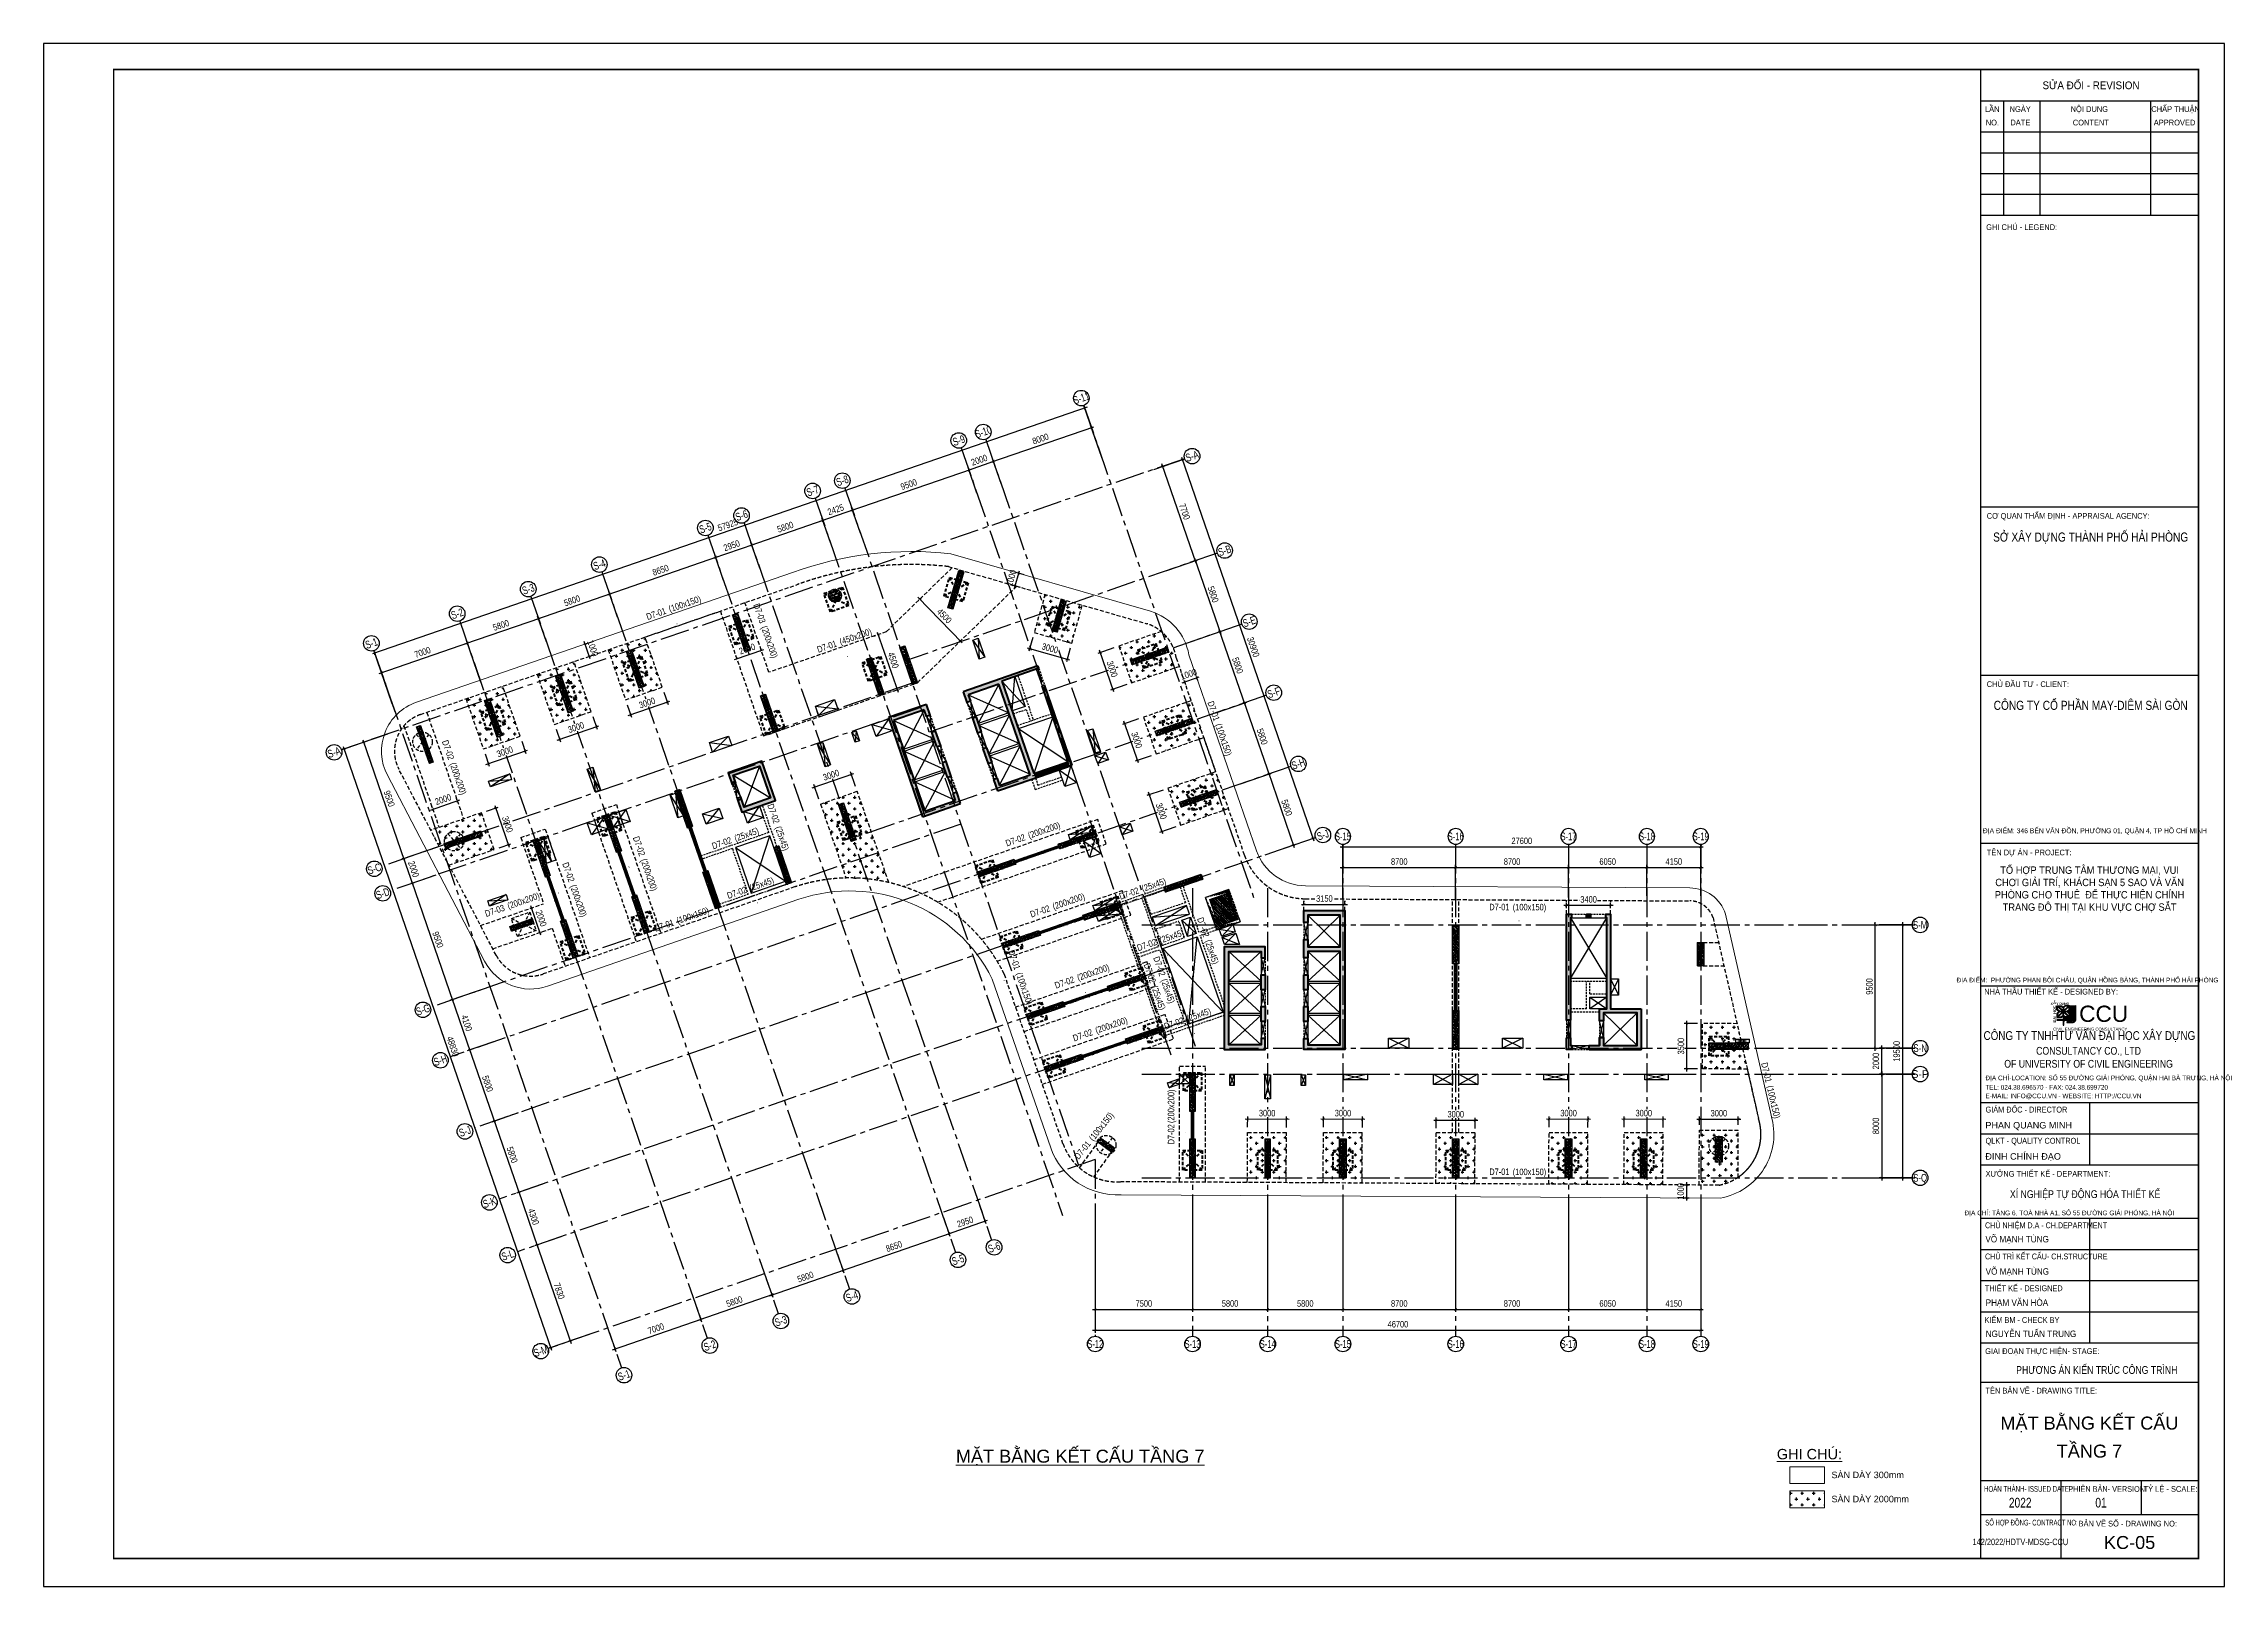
# Model space of a CAD drawing. Header units: millimetres. Extents: x -80883 to 1826631, y -376836 to 309394.
# Drawn here: x 1658431 to 1826631, y -366824 to -247883 of the extents above; entities that cross this region are included whole.
import ezdxf
from ezdxf.enums import TextEntityAlignment as Align

# ---------------------------------------------------------------- set-up
doc = ezdxf.new("R2010")
doc.units = ezdxf.units.MM
doc.header["$LTSCALE"] = 100
doc.header["$PDMODE"] = 32
doc.header["$PDSIZE"] = 2.5
for name, pattern in [('CENTER2', [1.125, 0.75, -0.125, 0.125, -0.125]), ('DASHED', [4.5, 3, -1.5]), ('HIDDEN', [0.375, 0.25, -0.125])]:
    doc.linetypes.add(name, pattern=pattern)
for name, color, linetype in [('ccu11-Dim', 8, 'Continuous'), ('ccu11-Khuat', 9, 'DASHED'), ('ccu11-Manh', 8, 'Continuous'), ('ccu11-Thay', 7, 'Continuous'), ('ccu12-Hatch', 250, 'Continuous'), ('ccu12-Manh', 8, 'Continuous'), ('ccu12-Text', 31, 'Continuous'), ('ccu12-Thay', 7, 'Continuous'), ('ccu12-Truc', 13, 'CENTER2'), ('KC-Betong', 6, 'Continuous'), ('KC2-DIM', 251, 'Continuous'), ('KC2-HOOPS', 6, 'Continuous'), ('KCS_BORDER', 255, 'Continuous'), ('KT-Dim', 8, 'Continuous'), ('KT-Hatch', 251, 'Continuous'), ('ST_MBDV Cot vach 220805$0$AUDIT_I_220805193045-5', 6, 'Continuous'), ('ST_MBDV Cot vach 220805$0$AUDIT_I_220805193045-6', 250, 'Continuous'), ('ST_MBDV Cot vach 220805$0$IDEA - dim', 251, 'Continuous'), ('xref.asix of  podium$0$xref.asix of  podium$0$Xref_ST_MBDV Cot vach 30.7.2022$0$KT-Net cot vach', 6, 'Continuous'), ('Xref.Asix of Basement B2$0$AUDIT_I_220805193045-5', 6, 'Continuous'), ('Xref_ST_MBDV Cot vach 30.7.2022$0$KT-Net cot vach', 6, 'Continuous'), ('Xref_ST_MBDV Cot vach 30.7.2022|Xref_ST_MBDV Cot vach 30.7.2022|Xref_ST_MBDV Cot vach 30.7.2022|Xref_ST_MBDV Cot vach 30.7.2022|A-GRID-SYM', 50, 'Continuous'), ('Xref_ST_MBDV Cot vach 30.7.2022|Xref_ST_MBDV Cot vach 30.7.2022|Xref_ST_MBDV Cot vach 30.7.2022|Xref_ST_MBDV Cot vach 30.7.2022|KC-Betong', 6, 'Continuous')]:
    doc.layers.add(name, color=color, linetype=linetype)
for name, color, linetype, lineweight in [('ccu12-Tencaukien', 9, 'Continuous', 15), ('khung', 7, 'Continuous', 60), ('KT-Chu viet', 255, 'Continuous', 20), ('KT-Net cot vach', 6, 'Continuous', 50), ('KT-Net thay', 7, 'Continuous', 15), ('ST_MBDV Cot vach 220805$0$KT-Net cot vach', 6, 'Continuous', 50), ('ST_MBDV Cot vach 220805$0$Xref_ST_MBDV Cot vach 30.7.2022$0$KT-Net cot vach', 6, 'Continuous', 50), ('TEXT', 7, 'Continuous', 5), ('TNG hungdh1', 3, 'Continuous', 13), ('xref.asix of  podium$0$xref.asix of  podium$0$ST_MBDV Cot vach 220805$0$KT-Net cot vach', 6, 'Continuous', 50), ('Xref_ST_MBDV Cot vach 30.7.2022|Xref_ST_MBDV Cot vach 30.7.2022|Xref_ST_MBDV Cot vach 30.7.2022|Xref_ST_MBDV Cot vach 30.7.2022|ccu12-Tencaukien', 9, 'Continuous', 15)]:
    doc.layers.add(name, color=color, linetype=linetype, lineweight=lineweight)
doc.styles.add('51KHUNG TEN$0$khung ten A1$1$Standard', font='', dxfattribs={"width": 0.9})
doc.styles.add('Arial', font='arial.ttf', dxfattribs={"width": 0.7})
doc.styles.add('Arial Narrow', font='ARIALN.TTF')
doc.styles.add('HBA-Text', font='GOTHIC.TTF')
doc.styles.add('Khung ten KT A2$0$Khung A2$0$Khung A2$0$khung ten A1$1$Standard', font='')
doc.styles.add('SD-T2-B', font='arialbd.ttf')
doc.styles.get('51KHUNG TEN$0$khung ten A1$1$Standard').set_extended_font_data('.VnArialH')
doc.styles.get('Khung ten KT A2$0$Khung A2$0$Khung A2$0$khung ten A1$1$Standard').set_extended_font_data('.VnArialH')
doc.dimstyles.new('ccu12-200', dxfattribs={"dimscale": 200, "dimtxt": 2.5, "dimasz": 1, "dimexe": 1, "dimexo": 2, "dimgap": 1, "dimtad": 1, "dimdec": 0, "dimrnd": 5, "dimdsep": 46, "dimtxsty": 'Arial Narrow', "dimblk": 'ARCHTICK', "dimcen": -1, "dimdle": 1, "dimclrd": 256, "dimclre": 256, "dimclrt": 3, "dimadec": 0, "dimazin": 2, "dimtfac": 0.1, "dimtdec": 0, "dimtmove": 0, "dimatfit": 1, "dimldrblk": 'ARCHTICK', "dimfxl": 1, "dimtvp": 0.833333, "dimtolj": 1, "dimtzin": 12, "dimarcsym": 0})
pattern_1 = [(50, (-550, 3050), (286.904, -25.101), [30, -330]), (355, (-550, 3050), (-55.5, 300.877), [24, -264]), (100.451, (-526.1, 3047.9), (231.404, 275.776), [25.496, -280.457]), (46.184, (-550, 3130), (426.896, -66.208), [45, -495]), (96.636, (-514.43, 3124.5), (373.865, 389.647), [38.244, -420.685]), (351.184, (-550, 3130), (373.865, 389.65), [36, -396]), (21, (-510, 3110), (238.763, -161.048), [30, -330]), (326, (-510, 3110), (97.326, 290.06), [24, -264]), (71.451, (-490.1, 3096.58), (336.09, 129.012), [25.496, -280.457]), (37.5, (-550, 3050), (4.864, 133.1575), [0, -260.8, 0, -268, 0, -265]), (7.5, (-550, 3050), (105.228, 157.7647), [0, -152.8, 0, -254.8, 0, -101]), (327.5, (-639.2, 3050), (213.529, -9.022), [0, -100, 0, -312, 0, -414]), (317.5, (-679.2, 3050), (233.274, 40.042), [0, -130, 0, -207.2, 0, -294]), (45, (-550, 3050), (-120.208, 120.208), []), (45, (-550, 3099), (-120.208, 120.208), [])]
pattern_2 = [(50, (-450, 3050), (286.904, -25.101), [30, -330]), (355, (-450, 3050), (-55.5, 300.877), [24, -264]), (100.451, (-426.1, 3047.9), (231.404, 275.776), [25.496, -280.457]), (46.184, (-450, 3130), (426.896, -66.208), [45, -495]), (96.636, (-414.43, 3124.5), (373.865, 389.647), [38.244, -420.685]), (351.184, (-450, 3130), (373.865, 389.65), [36, -396]), (21, (-410, 3110), (238.763, -161.048), [30, -330]), (326, (-410, 3110), (97.326, 290.06), [24, -264]), (71.451, (-390.1, 3096.58), (336.09, 129.012), [25.496, -280.457]), (37.5, (-450, 3050), (4.864, 133.1575), [0, -260.8, 0, -268, 0, -265]), (7.5, (-450, 3050), (105.228, 157.7647), [0, -152.8, 0, -254.8, 0, -101]), (327.5, (-539.2, 3050), (213.529, -9.022), [0, -100, 0, -312, 0, -414]), (317.5, (-579.2, 3050), (233.274, 40.042), [0, -130, 0, -207.2, 0, -294]), (45, (-450, 3050), (-120.208, 120.208), []), (45, (-450, 3099), (-120.208, 120.208), [])]
pattern_3 = [(50, (-450, 1850), (286.904, -25.1), [30, -330]), (355, (-450, 1850), (-55.5, 300.877), [24, -264]), (100.451, (-426.1, 1847.9), (231.404, 275.776), [25.496, -280.457]), (46.184, (-450, 1930), (426.896, -66.21), [45, -495]), (96.636, (-414.43, 1924.5), (373.865, 389.65), [38.244, -420.685]), (351.184, (-450, 1930), (373.865, 389.65), [36, -396]), (21, (-410, 1910), (238.763, -161.048), [30, -330]), (326, (-410, 1910), (97.326, 290.06), [24, -264]), (71.451, (-390.1, 1896.58), (336.09, 129.012), [25.496, -280.457]), (37.5, (-450, 1850), (4.864, 133.1575), [0, -260.8, 0, -268, 0, -265]), (7.5, (-450, 1850), (105.228, 157.765), [0, -152.8, 0, -254.8, 0, -101]), (327.5, (-539.2, 1850), (213.529, -9.022), [0, -100, 0, -312, 0, -414]), (317.5, (-579.2, 1850), (233.274, 40.042), [0, -130, 0, -207.2, 0, -294]), (45, (-450, 1850), (-120.208, 120.208), []), (45, (-450, 1899), (-120.208, 120.208), [])]
pattern_4 = [(0, (-1888013.78, 300749.45), (444.5, 444.5), [222.25, -666.75]), (90, (-1887902.65, 300638.33), (-444.5, 444.5), [222.25, -666.75])]
pattern_5 = [(0, (-1888013.78, 300749.45), (0, 207.846097), [5, -115]), (0, (-1888013.78, 300758.11), (0, 207.846097), [5, -115]), (120, (-1888013.78, 300749.45), (-180, -103.923048), [5, -115]), (120, (-1888006.28, 300753.78), (-180, -103.923048), [5, -115]), (0, (-1887953.78, 300853.38), (0, 207.846097), [5, -115]), (0, (-1887953.78, 300862.04), (0, 207.846097), [5, -115]), (120, (-1887953.78, 300853.38), (-180, -103.923048), [5, -115]), (120, (-1887946.28, 300857.7), (-180, -103.923048), [5, -115]), (60, (-1888008.78, 300749.45), (-180, 103.923048), [5, -115]), (60, (-1888016.28, 300753.78), (-180, 103.923048), [5, -115]), (60, (-1887948.78, 300645.53), (-180, 103.923048), [5, -115]), (60, (-1887956.28, 300649.86), (-180, 103.923048), [5, -115]), (45, (-1888013.775, 300749.454), (-42.4264069, 42.4264069), []), (50, (-1888013.78, 300749.45), (286.904073, -25.100854), [30, -330]), (355, (-1888013.78, 300749.45), (-55.500533, 300.876853), [24, -264]), (100.4514, (-1887989.87, 300747.36), (231.403753, 275.775817), [25.496076, -280.456845]), (46.1842, (-1888013.78, 300829.45), (426.89642, -66.207606), [45, -495]), (96.6356, (-1887978.2, 300823.94), (373.86508, 389.64715), [38.24412, -420.6852]), (351.1842, (-1888013.78, 300829.45), (373.86478, 389.64744), [36, -396]), (21, (-1887973.78, 300809.45), (238.76282, -161.047556), [30, -330]), (326, (-1887973.78, 300809.45), (97.326133, 290.06002), [24, -264]), (71.4514, (-1887953.88, 300796.03), (336.08905, 129.0122), [25.496076, -280.456845]), (37.5, (-1888013.78, 300749.45), (4.863942, 133.1575415), [0, -260.8, 0, -268, 0, -265]), (7.5, (-1888013.78, 300749.45), (105.227815, 157.764685), [0, -152.8, 0, -254.8, 0, -101]), (327.5, (-1888102.98, 300749.45), (213.5289745, -9.0219487), [0, -100, 0, -312, 0, -414]), (317.5, (-1888142.98, 300749.45), (233.274468, 40.041993), [0, -130, 0, -207.2, 0, -294])]

msp = doc.modelspace()

# ---------------------------------------------------------------- texts
at = {"layer": 'ccu11-Dim', "color": 31, "style": 'Arial'}
for s, p in [('MẶT BẰNG KẾT CẤU', (1816221.5, -354234.7)), ('TẦNG 7', (1816221.5, -356396.7)), ('KC-05', (1819319.5, -363442.3))]:
    msp.add_text(s, height=1000, dxfattribs=at).set_placement(p, align=Align.MIDDLE_CENTER)
at = {"layer": 'ccu12-Tencaukien', "color": 31, "style": 'Arial'}
msp.add_text('%%uGHI CHÚ:', height=800, dxfattribs=at).set_placement((1794626.2, -357028.2), align=Align.CENTER)
for s, p in [('SÀN DÀY 300mm', (1796325.5, -358481.8)), ('SÀN DÀY 2000mm', (1796325.5, -360340.3))]:
    msp.add_text(s, height=500, dxfattribs=at).set_placement(p)
at = {"layer": 'Xref_ST_MBDV Cot vach 30.7.2022|Xref_ST_MBDV Cot vach 30.7.2022|Xref_ST_MBDV Cot vach 30.7.2022|Xref_ST_MBDV Cot vach 30.7.2022|ccu12-Tencaukien', "color": 31, "style": 'Arial'}
msp.add_text('%%UMẶT BẰNG KẾT CẤU TẦNG 7', height=1000, dxfattribs=at).set_placement((1738378.9, -357287.4), align=Align.CENTER)

# ---------------------------------------------------------------- blocks, each defined once
blk = doc.blocks.new('A$C067E0FED')
at = {"ltscale": 500, "true_color": 0x0e489d}
h = blk.add_hatch(color=154, dxfattribs=at)
h.dxf.hatch_style = 1
h.paths.add_polyline_path([(933, 986), (707, 985), (538, 985), (471, 921), (405, 985), (235, 985), (235, 835), (311, 766), (235, 697), (235, 547), (405, 547), (471, 611), (471, 459), (235, 459), (235, 444), (471, 444), (471, 256), (491, 256), (491, 371, -0.414197), (571, 451), (886, 452, -0.350385), (804, 386), (605, 386), (605, 363), (833, 363, 0.414214), (933, 463)])
h.paths.add_polyline_path([(687, 688), (687, 579), (497, 756), (613, 756)], flags=16)
h.paths.add_polyline_path([(613, 776), (497, 776), (687, 953), (687, 844)], flags=16)
h.paths.add_polyline_path([(671, 567), (546, 567), (481, 629), (481, 743)], flags=16)
h.paths.add_polyline_path([(481, 789), (481, 903), (546, 965), (671, 965)], flags=16)
h.paths.add_polyline_path([(461, 629), (397, 567), (271, 567), (461, 743)], flags=16)
h.paths.add_polyline_path([(461, 789), (271, 965), (397, 965), (461, 903)], flags=16)
h.paths.add_polyline_path([(446, 756), (255, 579), (255, 688), (329, 756)], flags=16)
h.paths.add_polyline_path([(446, 776), (329, 776), (255, 844), (255, 953)], flags=16)
at = {"color": 154, "ltscale": 500, "true_color": 0x0e489d}
blk.add_line((707, 985), (933, 986), dxfattribs=at)
for points in [[(235, 835), (235, 985), (405, 985), (471, 921)], [(311, 766), (235, 835)], [(329, 776), (255, 844), (255, 953), (446, 776)], [(461, 903), (461, 789), (271, 965), (397, 965), (461, 903)], [(707, 985), (538, 985), (471, 921)], [(481, 903), (481, 789), (671, 965), (546, 965), (481, 903)], [(613, 776), (687, 844), (687, 953), (497, 776)], [(311, 766), (235, 697)], [(235, 697), (235, 547)], [(235, 697), (235, 547), (405, 547), (471, 611)], [(471, 459), (235, 459), (235, 444), (471, 444)], [(329, 756), (255, 688), (255, 579), (446, 756)], [(461, 629), (461, 743), (271, 567), (397, 567), (461, 629)], [(329, 776), (446, 776)], [(446, 756), (329, 756)], [(471, 611), (471, 459)], [(471, 444), (471, 256)], [(481, 629), (481, 743), (671, 567), (546, 567), (481, 629)], [(497, 776), (613, 776)], [(613, 756), (687, 688), (687, 579), (497, 756)], [(613, 756), (497, 756)]]:
    blk.add_lwpolyline(points, dxfattribs=at)
for points in [[(804, 386), (605, 386), (605, 363), (833, 363, 0.414214), (933, 463), (933, 986)], [(471, 256), (491, 256), (491, 371, -0.414214), (571, 451), (886, 452)]]:
    blk.add_lwpolyline(points, format="xyb", dxfattribs=at)
blk.add_arc((804, 470), 84.2, 270.14318, 347.38186, dxfattribs=at)
at = {"color": 154, "ltscale": 500, "true_color": 0x0e489d, "attachment_point": 1, "style": 'Khung ten KT A2$0$Khung A2$0$Khung A2$0$khung ten A1$1$Standard'}
for s, width, insert, char_height in [('{\\fArial|b1|i0|c0|p34;X}', 3266, (2, 1101), 85), ('{\\fArial|b1|i0|c0|p34;Â  }', 3266, (96, 1148), 105), ('{\\fArial|b1|i0|c0|p34;Y DỰNG}', 3266, (211, 1101), 85), ('CCU', 237, (1060, 986), 602.6), ('CIVIL ENGINEERING CONSULTANCY', 3266, (93, 170), 112)]:
    blk.add_mtext_dynamic_manual_height_columns(s, width=width, gutter_width=17.5, heights=[0], dxfattribs=dict(at, insert=insert, char_height=char_height))
at = {"color": 154, "ltscale": 500, "true_color": 0x0e489d, "insert": (98, 363), "char_height": 100, "attachment_point": 1, "rotation": 90, "style": 'Khung ten KT A2$0$Khung A2$0$Khung A2$0$khung ten A1$1$Standard'}
blk.add_mtext_dynamic_manual_height_columns('{\\fArial|b1|i0|c0|p34;ĐẠI  HỌC }', width=3266, gutter_width=17.5, heights=[0], dxfattribs=at)
blk = doc.blocks.new('Khung ten_A1', base_point=(-3406704, 253379))
for p, q in [((74690, 58471), (74690, 1072)), ((74690, 58471), (74690, 1072)), ((74690, 57269), (83100, 57269)), ((74690, 57269), (83100, 57269)), ((75591, 52864), (75591, 57269)), ((75591, 52864), (75591, 57269)), ((76993, 52864), (76993, 57269)), ((76993, 52864), (76993, 57269)), ((81264, 52864), (81264, 57269)), ((74690, 56068), (83100, 56068)), ((74690, 56068), (83100, 56068)), ((74690, 55267), (83100, 55267)), ((74690, 55267), (83100, 55267)), ((74690, 54466), (83100, 54466)), ((74690, 54466), (83100, 54466)), ((74690, 53665), (83100, 53665)), ((74690, 53665), (83100, 53665)), ((74690, 52864), (83100, 52864)), ((74690, 52864), (83100, 52864)), ((74690, 41617), (83100, 41617)), ((74690, 35130), (83100, 35130)), ((74690, 28643), (83100, 28643)), ((74690, 23153), (83100, 23153)), ((74690, 18647), (83100, 18647)), ((78895, 18647), (78895, 16244)), ((74690, 17446), (83100, 17446)), ((74690, 17446), (83100, 17446)), ((74690, 16244), (83100, 16244)), ((74690, 16244), (83100, 16244)), ((74690, 16244), (83100, 16244)), ((74690, 16244), (83100, 16244)), ((74690, 16244), (83100, 16244)), ((74690, 16244), (83100, 16244)), ((74690, 14188), (83100, 14188)), ((74690, 14188), (83100, 14188)), ((78895, 14188), (78895, 9382)), ((74690, 12986), (83100, 12986)), ((74690, 11785), (83100, 11785)), ((74690, 11785), (83100, 11785)), ((74690, 11785), (83100, 11785)), ((74690, 11785), (83100, 11785)), ((74690, 10583), (83100, 10583)), ((74690, 10583), (83100, 10583)), ((74690, 9382), (83100, 9382)), ((74690, 9382), (83100, 9382)), ((74690, 7866), (83100, 7866)), ((74690, 7866), (83100, 7866)), ((74690, 7866), (83100, 7866)), ((74690, 4075), (83100, 4075)), ((74690, 4075), (83100, 4075)), ((77788, 4075), (77788, 1072)), ((80892, 4075), (80892, 2774)), ((74690, 2774), (83100, 2774)), ((74690, 2774), (83100, 2774))]:
    blk.add_line(p, q)
at = {"layer": 'Defpoints', "color": 1}
blk.add_lwpolyline([(84100, 0), (84100, 59471), (0, 59471), (0, 0)], close=True, dxfattribs=at)
at = {"layer": 'KT-Net thay', "const_width": 60}
blk.add_lwpolyline([(2700, 1071), (83100, 1071), (83100, 58471), (2700, 58471)], close=True, dxfattribs=at)
at = {"color": 1, "xscale": 1.038034279163195, "yscale": 1.038034279163195, "zscale": 1.038034279163195}
blk.add_blockref('A$C067E0FED', (77398, 21362), dxfattribs=at)
at = {"color": 2, "style": '51KHUNG TEN$0$khung ten A1$1$Standard'}
for s, height, width, p in [('c¬ quan thÈm ®Þnh - appraisal agency:', 220.26, 0.9, (74934, 41154)), ('chñ ®Çu t\xad - client:', 220.26, 0.9, (74934, 34667)), ('Tªn dù ¸n - project:', 220.26, 0.9, (74934, 28180)), ('nhµ thÇu thiÕt kÕ - designed by:', 220.26, 0.9, (74839, 22815)), ('®Þa chØ-LOCATION: sè 55 ®\xadêng gi¶i phãng, quËn hai bµ tr\xadng, hµ néi', 180, 0.8, (74883, 19509)), ('TEL: 024.38.696570 - FAX: 024.38.699720', 180, 0.9, (74883, 19148)), ('gi¸m ®èc - director ', 225.27, 0.75, (74889, 18266)), ('E-MAIL: INFO@CCU.VN - WEBSITE: HTTP://CCU.VN', 180, 0.9, (74883, 18815)), ('QLKT - quality control', 225.27, 0.75, (74889, 17065)), ('x¦ëng thiÕt kÕ - department:', 220.26, 0.9, (74889, 15793)), ('Chñ nhiÖm d.a - ch.department', 225.27, 0.7, (74870, 13806)), ('Chñ tr× KÕT CÊU- ch.STRUCTURE', 225.27, 0.7, (74870, 12605)), ('ThiÕt kÕ - designed', 225.27, 0.75, (74865, 11378)), ('KiÓm BM - check by', 225.27, 0.75, (74850, 10155)), ('giai ®o¹n thùc hiÖn- stage:', 220.26, 0.9, (74875, 8957)), ('tªn b¶n vÏ - drawing title:', 220.26, 0.9, (74884, 7434)), ('Hoµn thµnh- issued date : ', 225.27, 0.6, (74832, 3644)), ('phiªn b¶n- version:', 220.26, 0.8, (78082, 3644)), ('01', 375.4, 0.75, (79124, 3038)), ('tû lÖ - scale:', 220.26, 0.9, (80983, 3644)), ('sè hîp ®ång- CONTRACT NO:', 220.26, 0.6, (74878, 2347)), ('B¶n vÏ sè - drawing no:', 220.26, 0.9, (78478, 2308))]:
    blk.add_text(s, height=height, dxfattribs=dict(at, width=width)).set_placement(p)
at = {"style": '51KHUNG TEN$0$khung ten A1$1$Standard'}
for s, p in [('phan quang minh', (74883, 17650)), ('§INH CHÝNH §¹O', (74883, 16449))]:
    blk.add_text(s, height=250.3, dxfattribs=at).set_placement(p)
at = {"color": 2, "style": '51KHUNG TEN$0$khung ten A1$1$Standard', "width": 0.8}
blk.add_text('xÝ nghiÖp tù ®éng hãa thiÕt kÕ', height=300, dxfattribs=at).set_placement((78730, 15119), align=Align.MIDDLE_CENTER)
at = {"color": 2, "style": '51KHUNG TEN$0$khung ten A1$1$Standard'}
for s, height, width, p in [('®Þa chØ: tÇng 6, toµ nhµ a1, sè 55 ®\xadêng gi¶i phãng, hµ néi', 180.21, 0.8, (78122, 14305)), ('2022', 375.4, 0.75, (76226, 3038)), ('142/2022/hdtv-mdsg-ccu', 250, 0.65, (76233, 1589))]:
    blk.add_text(s, height=height, dxfattribs=dict(at, width=width)).set_placement(p, align=Align.CENTER)
at = {"style": '51KHUNG TEN$0$khung ten A1$1$Standard'}
for s, height, width, p in [('vâ m¹nh tïng', 250.3, 0.9, (74883, 13259)), ('vâ m¹nh tïng', 250.3, 0.9, (74893, 12014)), ('nguyÔn TUÊN TRUNG', 250.3, 0.9, (74893, 9611)), ('PH¦¥NG ¸N KIÕN TRóC C¤NG TR×NH', 300, 0.8, (76071, 8192))]:
    blk.add_text(s, height=height, dxfattribs=dict(at, width=width)).set_placement(p)
at = {"color": 1, "style": '51KHUNG TEN$0$khung ten A1$1$Standard', "width": 0.9}
blk.add_text('PH¹M V¡N HßA', height=250.3, dxfattribs=at).set_placement((74893, 10812))
at = {"insert": (74784, 29223), "char_height": 190, "width": 8315.79, "attachment_point": 1, "style": '51KHUNG TEN$0$khung ten A1$1$Standard'}
blk.add_mtext('§ÞA ®iÓm: 346 BÕN V¢N §åN, PH¦êNG 01, QUËN 4, TP Hå CHÝ MINH', dxfattribs=at)
at = {"color": 2, "insert": (78895, 21402), "char_height": 340, "width": 8410, "attachment_point": 2, "style": '51KHUNG TEN$0$khung ten A1$1$Standard'}
blk.add_mtext('{\\W0.8;c«ng ty Tnhht\xad vÊn ®¹i häc x©y dùng\\W1; }', dxfattribs=at)
at = {"color": 4, "insert": (78862, 20794), "char_height": 300, "width": 10208.61, "attachment_point": 2, "style": '51KHUNG TEN$0$khung ten A1$1$Standard'}
blk.add_mtext('{\\W0.8;CONSULTANCY CO., LTD \\POF UNIVERSITY OF CIVIL ENGINEERING}', dxfattribs=at)
at = {"layer": 'khung', "style": 'Arial', "width": 0.8}
blk.add_text('ĐỊA ĐIỂM:  PHƯỜNG PHAN BỘI CHÂU, QUẬN HỒNG BÀNG, THÀNH PHỐ HẢI PHÒNG', height=180, dxfattribs=at).set_placement((78822, 23282), align=Align.CENTER)
at = {"layer": 'KT-Chu viet', "color": 2, "style": '51KHUNG TEN$0$khung ten A1$1$Standard', "width": 0.9}
for s, height, p in [('söa ®æi - revision', 300, (77088, 57714)), ('LÇn', 220.3, (74868, 56838)), ('ngµy', 220.3, (75818, 56838)), ('Néi dung', 220.3, (78171, 56838)), ('chÊp thuËn', 220.3, (81283, 56838)), ('Ghi chó - legend:', 220.26, (74914, 52285))]:
    blk.add_text(s, height=height, dxfattribs=at).set_placement(p)
at = {"layer": 'KT-Chu viet', "color": 4, "style": '51KHUNG TEN$0$khung ten A1$1$Standard', "width": 0.9}
for s, p in [('no.', (74896, 56317)), ('date', (75847, 56321)), (' content', (78173, 56317)), ('approved', (81377, 56317))]:
    blk.add_text(s, height=220.3, dxfattribs=at).set_placement(p)
at = {"layer": 'KT-Chu viet', "style": '51KHUNG TEN$0$khung ten A1$1$Standard', "width": 0.8}
for s, p in [('së x©y dùng thµnh phè h¶i phßng', (78944, 40274)), ('C¤NG TY cæ phÇn may-diªm sµI gßn', (78944, 33787))]:
    blk.add_text(s, height=350.42, dxfattribs=at).set_placement(p, align=Align.CENTER)
at = {"layer": 'TEXT', "color": 7, "insert": (78903, 26866), "char_height": 285, "attachment_point": 5, "style": 'SD-T2-B'}
blk.add_mtext_dynamic_manual_height_columns('{\\fArial|b0|i0|c0|p34;\\W0.9;TỔ HỢP TRUNG TÂM THƯƠNG MẠI, VUI CHƠI GIẢI TRÍ, KHÁCH SẠN 5 SAO VÀ VĂN PHÒNG CHO THUÊ  ĐỂ THỰC HIỆN CHỈNH TRANG ĐÔ THỊ TẠI KHU VỰC CHỢ SẮT}', width=7866.82, gutter_width=100, heights=[0], dxfattribs=at)
blk = doc.blocks.new('GRID-SYM-flat-73')
at = {"layer": 'Xref_ST_MBDV Cot vach 30.7.2022|Xref_ST_MBDV Cot vach 30.7.2022|Xref_ST_MBDV Cot vach 30.7.2022|Xref_ST_MBDV Cot vach 30.7.2022|A-GRID-SYM'}
blk.add_circle((0, 0, 0), 900, dxfattribs=at)
at = {"layer": 'Xref_ST_MBDV Cot vach 30.7.2022|Xref_ST_MBDV Cot vach 30.7.2022|Xref_ST_MBDV Cot vach 30.7.2022|Xref_ST_MBDV Cot vach 30.7.2022|A-GRID-SYM', "style": 'HBA-Text'}
blk.add_attdef('GRID', text='', height=900, rotation=359.63025, dxfattribs=at).set_placement((0, 0, 0), align=Align.MIDDLE_CENTER)
blk = doc.blocks.new('GRID-SYM-flat-83')
at = {"layer": 'Xref_ST_MBDV Cot vach 30.7.2022|Xref_ST_MBDV Cot vach 30.7.2022|Xref_ST_MBDV Cot vach 30.7.2022|Xref_ST_MBDV Cot vach 30.7.2022|A-GRID-SYM'}
blk.add_ellipse((0, 0), major_axis=(-900, 5), ratio=1, dxfattribs=at)
at = {"layer": 'Xref_ST_MBDV Cot vach 30.7.2022|Xref_ST_MBDV Cot vach 30.7.2022|Xref_ST_MBDV Cot vach 30.7.2022|Xref_ST_MBDV Cot vach 30.7.2022|A-GRID-SYM', "style": 'HBA-Text'}
blk.add_attdef('GRID', text='', height=900, rotation=359.63025, dxfattribs=at).set_placement((0, 0, 0), align=Align.MIDDLE_CENTER)
blk = doc.blocks.new('GRID-SYM-flat-84')
at = {"layer": 'Xref_ST_MBDV Cot vach 30.7.2022|Xref_ST_MBDV Cot vach 30.7.2022|Xref_ST_MBDV Cot vach 30.7.2022|Xref_ST_MBDV Cot vach 30.7.2022|A-GRID-SYM'}
blk.add_ellipse((0, 0), major_axis=(-900, 5), ratio=1, dxfattribs=at)
at = {"layer": 'Xref_ST_MBDV Cot vach 30.7.2022|Xref_ST_MBDV Cot vach 30.7.2022|Xref_ST_MBDV Cot vach 30.7.2022|Xref_ST_MBDV Cot vach 30.7.2022|A-GRID-SYM', "style": 'HBA-Text'}
blk.add_attdef('GRID', text='', height=900, rotation=359.63025, dxfattribs=at).set_placement((0, 0, 0), align=Align.MIDDLE_CENTER)
blk = doc.blocks.new('GRID-SYM-flat-85')
at = {"layer": 'Xref_ST_MBDV Cot vach 30.7.2022|Xref_ST_MBDV Cot vach 30.7.2022|Xref_ST_MBDV Cot vach 30.7.2022|Xref_ST_MBDV Cot vach 30.7.2022|A-GRID-SYM'}
blk.add_ellipse((0, 0), major_axis=(-900, 5), ratio=1, dxfattribs=at)
at = {"layer": 'Xref_ST_MBDV Cot vach 30.7.2022|Xref_ST_MBDV Cot vach 30.7.2022|Xref_ST_MBDV Cot vach 30.7.2022|Xref_ST_MBDV Cot vach 30.7.2022|A-GRID-SYM', "style": 'HBA-Text'}
blk.add_attdef('GRID', text='', height=900, rotation=359.63025, dxfattribs=at).set_placement((0, 0, 0), align=Align.MIDDLE_CENTER)
blk = doc.blocks.new('GRID-SYM-flat-86')
at = {"layer": 'Xref_ST_MBDV Cot vach 30.7.2022|Xref_ST_MBDV Cot vach 30.7.2022|Xref_ST_MBDV Cot vach 30.7.2022|Xref_ST_MBDV Cot vach 30.7.2022|A-GRID-SYM'}
blk.add_ellipse((0, 0), major_axis=(-900, 5), ratio=1, dxfattribs=at)
at = {"layer": 'Xref_ST_MBDV Cot vach 30.7.2022|Xref_ST_MBDV Cot vach 30.7.2022|Xref_ST_MBDV Cot vach 30.7.2022|Xref_ST_MBDV Cot vach 30.7.2022|A-GRID-SYM', "style": 'HBA-Text'}
blk.add_attdef('GRID', text='', height=900, rotation=359.63025, dxfattribs=at).set_placement((0, 0, 0), align=Align.MIDDLE_CENTER)
blk = doc.blocks.new('GRID-SYM-flat-90')
at = {"layer": 'Xref_ST_MBDV Cot vach 30.7.2022|Xref_ST_MBDV Cot vach 30.7.2022|Xref_ST_MBDV Cot vach 30.7.2022|Xref_ST_MBDV Cot vach 30.7.2022|A-GRID-SYM'}
blk.add_circle((0, 0, 0), 900, dxfattribs=at)
at = {"layer": 'Xref_ST_MBDV Cot vach 30.7.2022|Xref_ST_MBDV Cot vach 30.7.2022|Xref_ST_MBDV Cot vach 30.7.2022|Xref_ST_MBDV Cot vach 30.7.2022|A-GRID-SYM', "style": 'HBA-Text'}
blk.add_attdef('GRID', text='', height=900, rotation=19.04714, dxfattribs=at).set_placement((0, 0, 0), align=Align.MIDDLE_CENTER)
blk = doc.blocks.new('GRID-SYM-flat-91')
at = {"layer": 'Xref_ST_MBDV Cot vach 30.7.2022|Xref_ST_MBDV Cot vach 30.7.2022|Xref_ST_MBDV Cot vach 30.7.2022|Xref_ST_MBDV Cot vach 30.7.2022|A-GRID-SYM'}
blk.add_circle((0, 0, 0), 900, dxfattribs=at)
at = {"layer": 'Xref_ST_MBDV Cot vach 30.7.2022|Xref_ST_MBDV Cot vach 30.7.2022|Xref_ST_MBDV Cot vach 30.7.2022|Xref_ST_MBDV Cot vach 30.7.2022|A-GRID-SYM', "style": 'HBA-Text'}
blk.add_attdef('GRID', text='', height=900, rotation=19.04714, dxfattribs=at).set_placement((0, 0, 0), align=Align.MIDDLE_CENTER)
blk = doc.blocks.new('_ARCHTICK')
at = {"color": 0, "linetype": 'ByBlock', "const_width": 0.15}
blk.add_lwpolyline([(-0.5, -0.5), (0.5, 0.5)], dxfattribs=at)
blk = doc.blocks.new('*D994')
at = {"layer": 'Defpoints', "color": 0, "transparency": 16777216}
for p in [(369540, -50987), (371432, -56470, 0), (374002, -55583)]:
    blk.add_point(p, dxfattribs=at)
at = {"layer": 'KT-Dim', "lineweight": -2, "transparency": 16777216}
for p, q in [((369918, -50857), (372298, -50035)), ((372044, -49911), (374067, -55772)), ((371810, -56339), (374191, -55518))]:
    blk.add_line(p, q, dxfattribs=at)
at = {"layer": 'KT-Dim', "lineweight": -2, "transparency": 16777216, "xscale": 200, "yscale": 200, "zscale": 200}
for p, rotation in [((372109, -50100), 109.0471074728855), ((374002, -55583), 289.0471074728856)]:
    blk.add_blockref('_ARCHTICK', p, dxfattribs=dict(at, rotation=rotation))
at = {"layer": 'KT-Dim', "color": 3, "transparency": 16777216, "insert": (373486, -52693), "char_height": 500, "attachment_point": 5, "rotation": 289.04711, "style": 'Arial Narrow'}
blk.add_mtext('\\A1;5800', dxfattribs=at)
blk = doc.blocks.new('*D995')
at = {"layer": 'Defpoints', "color": 0, "transparency": 16777216}
for p in [(367648, -45505, 0), (372110, -50100), (369540, -50987)]:
    blk.add_point(p, dxfattribs=at)
at = {"layer": 'KT-Dim', "lineweight": -2, "transparency": 16777216}
for p, q in [((368026, -45374), (370406, -44552)), ((370151, -44429), (372175, -50289)), ((369918, -50857), (372299, -50035))]:
    blk.add_line(p, q, dxfattribs=at)
at = {"layer": 'KT-Dim', "lineweight": -2, "transparency": 16777216, "xscale": 200, "yscale": 200, "zscale": 200}
for p, rotation in [((370217, -44618), 109.0471074728855), ((372110, -50100), 289.0471074728856)]:
    blk.add_blockref('_ARCHTICK', p, dxfattribs=dict(at, rotation=rotation))
at = {"layer": 'KT-Dim', "color": 3, "transparency": 16777216, "insert": (371593, -47210), "char_height": 500, "attachment_point": 5, "rotation": 289.04711, "style": 'Arial Narrow'}
blk.add_mtext('\\A1;5800', dxfattribs=at)
blk = doc.blocks.new('*D996')
at = {"layer": 'Defpoints', "color": 0, "transparency": 16777216}
for p in [(308279, -57856, 0), (312200, -66552, 0), (309168, -67599)]:
    blk.add_point(p, dxfattribs=at)
at = {"layer": 'KT-Dim', "lineweight": -2, "transparency": 16777216}
for p, q in [((307901, -57986), (305879, -58684)), ((306003, -58430), (309233, -67788)), ((311822, -66683), (308979, -67664))]:
    blk.add_line(p, q, dxfattribs=at)
at = {"layer": 'KT-Dim', "lineweight": -2, "transparency": 16777216, "xscale": 200, "yscale": 200, "zscale": 200}
for p, rotation in [((306068, -58619), 109.0471379637702), ((309168, -67599), 289.0471379637702)]:
    blk.add_blockref('_ARCHTICK', p, dxfattribs=dict(at, rotation=rotation))
at = {"layer": 'KT-Dim', "color": 3, "transparency": 16777216, "insert": (308048, -62961), "char_height": 500, "attachment_point": 5, "rotation": 289.04714, "style": 'Arial Narrow'}
blk.add_mtext('\\A1;9500', dxfattribs=at)
blk = doc.blocks.new('*D997')
at = {"layer": 'Defpoints', "color": 0, "transparency": 16777216}
for p in [(312032, -68726, 0), (312921, -78469), (315815, -77470)]:
    blk.add_point(p, dxfattribs=at)
at = {"layer": 'KT-Dim', "lineweight": -2, "transparency": 16777216}
for p, q in [((311654, -68857), (309632, -69555)), ((309756, -69300), (312986, -78659)), ((315437, -77601), (312732, -78535))]:
    blk.add_line(p, q, dxfattribs=at)
at = {"layer": 'KT-Dim', "lineweight": -2, "transparency": 16777216, "xscale": 200, "yscale": 200, "zscale": 200}
for p, rotation in [((309821, -69489), 109.0471379637702), ((312921, -78469), 289.0471379637702)]:
    blk.add_blockref('_ARCHTICK', p, dxfattribs=dict(at, rotation=rotation))
at = {"layer": 'KT-Dim', "color": 3, "transparency": 16777216, "insert": (311801, -73831), "char_height": 500, "attachment_point": 5, "rotation": 289.04714, "style": 'Arial Narrow'}
blk.add_mtext('\\A1;9500', dxfattribs=at)
blk = doc.blocks.new('*D998')
at = {"layer": 'Defpoints', "color": 0, "transparency": 16777216}
for p in [(311379, -66836, 0), (312032, -68726, 0), (309821, -69489)]:
    blk.add_point(p, dxfattribs=at)
at = {"layer": 'KT-Dim', "lineweight": -2, "transparency": 16777216}
for p, q in [((311001, -66966), (308979, -67664)), ((309103, -67410), (309886, -69678)), ((311654, -68857), (309632, -69555))]:
    blk.add_line(p, q, dxfattribs=at)
at = {"layer": 'KT-Dim', "lineweight": -2, "transparency": 16777216, "xscale": 200, "yscale": 200, "zscale": 200}
for p, rotation in [((309168, -67599), 109.0471379637702), ((309821, -69489), 289.0471379637702)]:
    blk.add_blockref('_ARCHTICK', p, dxfattribs=dict(at, rotation=rotation))
at = {"layer": 'KT-Dim', "color": 3, "transparency": 16777216, "insert": (309925, -68396), "char_height": 500, "attachment_point": 5, "rotation": 289.04714, "style": 'Arial Narrow'}
blk.add_mtext('\\A1;2000', dxfattribs=at)
blk = doc.blocks.new('GRID-SYM-flat-103')
at = {"layer": 'Xref_ST_MBDV Cot vach 30.7.2022|Xref_ST_MBDV Cot vach 30.7.2022|Xref_ST_MBDV Cot vach 30.7.2022|Xref_ST_MBDV Cot vach 30.7.2022|A-GRID-SYM'}
blk.add_circle((0, 0, 0), 900, dxfattribs=at)
at = {"layer": 'Xref_ST_MBDV Cot vach 30.7.2022|Xref_ST_MBDV Cot vach 30.7.2022|Xref_ST_MBDV Cot vach 30.7.2022|Xref_ST_MBDV Cot vach 30.7.2022|A-GRID-SYM', "style": 'HBA-Text'}
blk.add_attdef('GRID', text='', height=900, rotation=19.04714, dxfattribs=at).set_placement((0, 0, 0), align=Align.MIDDLE_CENTER)
blk = doc.blocks.new('GRID-SYM-flat-104')
at = {"layer": 'Xref_ST_MBDV Cot vach 30.7.2022|Xref_ST_MBDV Cot vach 30.7.2022|Xref_ST_MBDV Cot vach 30.7.2022|Xref_ST_MBDV Cot vach 30.7.2022|A-GRID-SYM'}
blk.add_circle((0, 0, 0), 900, dxfattribs=at)
at = {"layer": 'Xref_ST_MBDV Cot vach 30.7.2022|Xref_ST_MBDV Cot vach 30.7.2022|Xref_ST_MBDV Cot vach 30.7.2022|Xref_ST_MBDV Cot vach 30.7.2022|A-GRID-SYM', "style": 'HBA-Text'}
blk.add_attdef('GRID', text='', height=900, rotation=19.04714, dxfattribs=at).set_placement((0, 0, 0), align=Align.MIDDLE_CENTER)
blk = doc.blocks.new('*D999')
at = {"layer": 'Defpoints', "color": 0, "transparency": 16777216}
for p in [(371433, -56470, 0), (373325, -61952, 0), (375894, -61065)]:
    blk.add_point(p, dxfattribs=at)
at = {"layer": 'KT-Dim', "lineweight": -2, "transparency": 16777216}
for p, q in [((373936, -55394), (375960, -61254)), ((371811, -56339), (374191, -55518)), ((373703, -61822), (376084, -61000))]:
    blk.add_line(p, q, dxfattribs=at)
at = {"layer": 'KT-Dim', "lineweight": -2, "transparency": 16777216, "xscale": 200, "yscale": 200, "zscale": 200}
for p, rotation in [((374002, -55583), 109.0471074728855), ((375894, -61065), 289.0471074728856)]:
    blk.add_blockref('_ARCHTICK', p, dxfattribs=dict(at, rotation=rotation))
at = {"layer": 'KT-Dim', "color": 3, "transparency": 16777216, "insert": (375378, -58176), "char_height": 500, "attachment_point": 5, "rotation": 289.04711, "style": 'Arial Narrow'}
blk.add_mtext('\\A1;5800', dxfattribs=at)
blk = doc.blocks.new('*D1000')
at = {"layer": 'Defpoints', "color": 0, "transparency": 16777216}
for p in [(373326, -61952, 0), (377787, -66548), (375218, -67435, 0)]:
    blk.add_point(p, dxfattribs=at)
at = {"layer": 'KT-Dim', "lineweight": -2, "transparency": 16777216}
for p, q in [((373704, -61822), (376084, -61000)), ((375829, -60876), (377853, -66737)), ((375596, -67304), (377976, -66483))]:
    blk.add_line(p, q, dxfattribs=at)
at = {"layer": 'KT-Dim', "lineweight": -2, "transparency": 16777216, "xscale": 200, "yscale": 200, "zscale": 200}
for p, rotation in [((375894, -61065), 109.0471074728855), ((377787, -66548), 289.0471074728856)]:
    blk.add_blockref('_ARCHTICK', p, dxfattribs=dict(at, rotation=rotation))
at = {"layer": 'KT-Dim', "color": 3, "transparency": 16777216, "insert": (377271, -63658), "char_height": 500, "attachment_point": 5, "rotation": 289.04711, "style": 'Arial Narrow'}
blk.add_mtext('\\A1;5800', dxfattribs=at)
blk = doc.blocks.new('*D1001')
at = {"layer": 'Defpoints', "color": 0, "transparency": 16777216}
for p in [(362499, -94047), (409199, -94047), (409199, -103941)]:
    blk.add_point(p, dxfattribs=at)
at = {"layer": 'KT-Dim', "lineweight": -2, "transparency": 16777216}
for p, q in [((362499, -94447), (362499, -104141)), ((409199, -94447), (409199, -104141)), ((362299, -103941), (409399, -103941))]:
    blk.add_line(p, q, dxfattribs=at)
at = {"layer": 'KT-Dim', "lineweight": -2, "transparency": 16777216, "xscale": 200, "yscale": 200, "zscale": 200, "rotation": 180}
blk.add_blockref('_ARCHTICK', (362499, -103941), dxfattribs=at)
at = {"layer": 'KT-Dim', "lineweight": -2, "transparency": 16777216, "xscale": 200, "yscale": 200, "zscale": 200}
blk.add_blockref('_ARCHTICK', (409199, -103941), dxfattribs=at)
at = {"layer": 'KT-Dim', "color": 3, "transparency": 16777216, "insert": (385849, -103485), "char_height": 500, "attachment_point": 5, "style": 'Arial Narrow'}
blk.add_mtext('\\A1;46700', dxfattribs=at)
blk = doc.blocks.new('*D1002')
at = {"layer": 'Defpoints', "color": 0, "transparency": 16777216}
for p in [(420808, -72696), (420808, -92196), (424766, -92196)]:
    blk.add_point(p, dxfattribs=at)
at = {"layer": 'KT-Dim', "lineweight": -2, "transparency": 16777216}
for p, q in [((421208, -72696), (424966, -72696)), ((424766, -72496), (424766, -92396)), ((421208, -92196), (424966, -92196))]:
    blk.add_line(p, q, dxfattribs=at)
at = {"layer": 'KT-Dim', "lineweight": -2, "transparency": 16777216, "xscale": 200, "yscale": 200, "zscale": 200}
for p, rotation in [((424766, -72696), 90), ((424766, -92196), 270)]:
    blk.add_blockref('_ARCHTICK', p, dxfattribs=dict(at, rotation=rotation))
at = {"layer": 'KT-Dim', "color": 3, "transparency": 16777216, "insert": (424311, -82446), "char_height": 500, "attachment_point": 5, "rotation": 90, "style": 'Arial Narrow'}
blk.add_mtext('\\A1;19500', dxfattribs=at)
blk = doc.blocks.new('*D1003')
at = {"layer": 'Defpoints', "color": 0, "transparency": 16777216}
for p in [(420808, -84196), (420808, -92196), (423166, -92196)]:
    blk.add_point(p, dxfattribs=at)
at = {"layer": 'KT-Dim', "lineweight": -2, "transparency": 16777216}
for p, q in [((423166, -83996), (423166, -92396)), ((421208, -84196), (423366, -84196)), ((421208, -92196), (423366, -92196))]:
    blk.add_line(p, q, dxfattribs=at)
at = {"layer": 'KT-Dim', "lineweight": -2, "transparency": 16777216, "xscale": 200, "yscale": 200, "zscale": 200}
for p, rotation in [((423166, -84196), 90), ((423166, -92196), 270)]:
    blk.add_blockref('_ARCHTICK', p, dxfattribs=dict(at, rotation=rotation))
at = {"layer": 'KT-Dim', "color": 3, "transparency": 16777216, "insert": (422711, -88196), "char_height": 500, "attachment_point": 5, "rotation": 90, "style": 'Arial Narrow'}
blk.add_mtext('\\A1;8000', dxfattribs=at)
blk = doc.blocks.new('*D1005')
at = {"layer": 'Defpoints', "color": 0, "transparency": 16777216}
for p in [(420308, -82196), (423166, -82196), (420808, -84196)]:
    blk.add_point(p, dxfattribs=at)
at = {"layer": 'KT-Dim', "lineweight": -2, "transparency": 16777216}
for p, q in [((420708, -82196), (423366, -82196)), ((423166, -84396), (423166, -81996)), ((421208, -84196), (423366, -84196))]:
    blk.add_line(p, q, dxfattribs=at)
at = {"layer": 'KT-Dim', "lineweight": -2, "transparency": 16777216, "xscale": 200, "yscale": 200, "zscale": 200}
for p, rotation in [((423166, -82196), 90), ((423166, -84196), 270)]:
    blk.add_blockref('_ARCHTICK', p, dxfattribs=dict(at, rotation=rotation))
at = {"layer": 'KT-Dim', "color": 3, "transparency": 16777216, "insert": (422711, -83196), "char_height": 500, "attachment_point": 5, "rotation": 90, "style": 'Arial Narrow'}
blk.add_mtext('\\A1;2000', dxfattribs=at)
blk = doc.blocks.new('*D1006')
at = {"layer": 'Defpoints', "color": 0, "transparency": 16777216}
for p in [(420308, -72696), (422666, -72696), (420308, -82196)]:
    blk.add_point(p, dxfattribs=at)
at = {"layer": 'KT-Dim', "lineweight": -2, "transparency": 16777216}
for p, q in [((420708, -72696), (422866, -72696)), ((422666, -82396), (422666, -72496)), ((420708, -82196), (422866, -82196))]:
    blk.add_line(p, q, dxfattribs=at)
at = {"layer": 'KT-Dim', "lineweight": -2, "transparency": 16777216, "xscale": 200, "yscale": 200, "zscale": 200}
for p, rotation in [((422666, -72696), 90), ((422666, -82196), 270)]:
    blk.add_blockref('_ARCHTICK', p, dxfattribs=dict(at, rotation=rotation))
at = {"layer": 'KT-Dim', "color": 3, "transparency": 16777216, "insert": (422211, -77446), "char_height": 500, "attachment_point": 5, "rotation": 90, "style": 'Arial Narrow'}
blk.add_mtext('\\A1;9500', dxfattribs=at)
blk = doc.blocks.new('*D1004')
at = {"layer": 'Defpoints', "color": 0, "transparency": 16777216}
for p in [(362499, -94047), (369999, -94047, 0), (369999, -102341)]:
    blk.add_point(p, dxfattribs=at)
at = {"layer": 'KT-Dim', "lineweight": -2, "transparency": 16777216}
for p, q in [((362499, -94447), (362499, -102541)), ((369999, -94447), (369999, -102541)), ((362299, -102341), (370199, -102341))]:
    blk.add_line(p, q, dxfattribs=at)
at = {"layer": 'KT-Dim', "lineweight": -2, "transparency": 16777216, "xscale": 200, "yscale": 200, "zscale": 200, "rotation": 180}
blk.add_blockref('_ARCHTICK', (362499, -102341), dxfattribs=at)
at = {"layer": 'KT-Dim', "lineweight": -2, "transparency": 16777216, "xscale": 200, "yscale": 200, "zscale": 200}
blk.add_blockref('_ARCHTICK', (369999, -102341), dxfattribs=at)
at = {"layer": 'KT-Dim', "color": 3, "transparency": 16777216, "insert": (366249, -101885), "char_height": 500, "attachment_point": 5, "style": 'Arial Narrow'}
blk.add_mtext('\\A1;7500', dxfattribs=at)
blk = doc.blocks.new('*D959')
at = {"layer": 'Defpoints', "color": 0, "transparency": 16777216}
for p in [(306861, -58345, 0), (323836, -104143), (320491, -105298)]:
    blk.add_point(p, dxfattribs=at)
at = {"layer": 'KT-Dim', "lineweight": -2, "transparency": 16777216}
for p, q in [((306483, -58476), (304366, -59206)), ((304490, -58952), (320556, -105487)), ((323458, -104273), (320302, -105363))]:
    blk.add_line(p, q, dxfattribs=at)
at = {"layer": 'KT-Dim', "lineweight": -2, "transparency": 16777216, "xscale": 200, "yscale": 200, "zscale": 200}
for p, rotation in [((304555, -59141), 109.0471379637702), ((320491, -105298), 289.0471379637702)]:
    blk.add_blockref('_ARCHTICK', p, dxfattribs=dict(at, rotation=rotation))
at = {"layer": 'KT-Dim', "color": 3, "transparency": 16777216, "insert": (312954, -82071), "char_height": 500, "attachment_point": 5, "rotation": 289.04714, "style": 'Arial Narrow'}
blk.add_mtext('\\A1;48830', dxfattribs=at)
blk = doc.blocks.new('*D960')
at = {"layer": 'Defpoints', "color": 0, "transparency": 16777216}
for p in [(315132, -77706, 0), (314259, -82345), (316470, -81582, 0)]:
    blk.add_point(p, dxfattribs=at)
at = {"layer": 'KT-Dim', "lineweight": -2, "transparency": 16777216}
for p, q in [((314754, -77837), (312732, -78535)), ((312856, -78280), (314324, -82534)), ((316092, -81712), (314070, -82410))]:
    blk.add_line(p, q, dxfattribs=at)
at = {"layer": 'KT-Dim', "lineweight": -2, "transparency": 16777216, "xscale": 200, "yscale": 200, "zscale": 200}
for p, rotation in [((312921, -78469), 109.0471379637702), ((314259, -82345), 289.0471379637702)]:
    blk.add_blockref('_ARCHTICK', p, dxfattribs=dict(at, rotation=rotation))
at = {"layer": 'KT-Dim', "color": 3, "transparency": 16777216, "insert": (314021, -80259), "char_height": 500, "attachment_point": 5, "rotation": 289.04714, "style": 'Arial Narrow'}
blk.add_mtext('\\A1;4100', dxfattribs=at)
blk = doc.blocks.new('*D961')
at = {"layer": 'Defpoints', "color": 0, "transparency": 16777216}
for p in [(316470, -81582, 0), (318361, -87065, 0), (316152, -87827)]:
    blk.add_point(p, dxfattribs=at)
at = {"layer": 'KT-Dim', "lineweight": -2, "transparency": 16777216}
for p, q in [((316092, -81712), (314070, -82410)), ((314194, -82156), (316217, -88016)), ((317983, -87195), (315963, -87893))]:
    blk.add_line(p, q, dxfattribs=at)
at = {"layer": 'KT-Dim', "lineweight": -2, "transparency": 16777216, "xscale": 200, "yscale": 200, "zscale": 200}
for p, rotation in [((314259, -82345), 109.0471379637702), ((316152, -87827), 289.0471379637702)]:
    blk.add_blockref('_ARCHTICK', p, dxfattribs=dict(at, rotation=rotation))
at = {"layer": 'KT-Dim', "color": 3, "transparency": 16777216, "insert": (315636, -84937), "char_height": 500, "attachment_point": 5, "rotation": 289.04714, "style": 'Arial Narrow'}
blk.add_mtext('\\A1;5800', dxfattribs=at)
blk = doc.blocks.new('*D962')
at = {"layer": 'Defpoints', "color": 0, "transparency": 16777216}
for p in [(318361, -87065, 0), (318043, -93310), (320256, -92546, 0)]:
    blk.add_point(p, dxfattribs=at)
at = {"layer": 'KT-Dim', "lineweight": -2, "transparency": 16777216}
for p, q in [((317983, -87195), (315961, -87893)), ((316085, -87639), (318108, -93500)), ((319877, -92677), (317854, -93376))]:
    blk.add_line(p, q, dxfattribs=at)
at = {"layer": 'KT-Dim', "lineweight": -2, "transparency": 16777216, "xscale": 200, "yscale": 200, "zscale": 200}
for p, rotation in [((316150, -87828), 109.0471379637702), ((318043, -93310), 289.0471379637702)]:
    blk.add_blockref('_ARCHTICK', p, dxfattribs=dict(at, rotation=rotation))
at = {"layer": 'KT-Dim', "color": 3, "transparency": 16777216, "insert": (317527, -90421), "char_height": 500, "attachment_point": 5, "rotation": 289.04714, "style": 'Arial Narrow'}
blk.add_mtext('\\A1;5800', dxfattribs=at)
blk = doc.blocks.new('*D963')
at = {"layer": 'Defpoints', "color": 0, "transparency": 16777216}
for p in [(320256, -92546, 0), (319448, -97374), (321659, -96611, 0)]:
    blk.add_point(p, dxfattribs=at)
at = {"layer": 'KT-Dim', "lineweight": -2, "transparency": 16777216}
for p, q in [((319877, -92677), (317856, -93375)), ((317979, -93121), (319513, -97563)), ((321281, -96742), (319259, -97440))]:
    blk.add_line(p, q, dxfattribs=at)
at = {"layer": 'KT-Dim', "lineweight": -2, "transparency": 16777216, "xscale": 200, "yscale": 200, "zscale": 200}
for p, rotation in [((318045, -93310), 109.0471379637702), ((319448, -97374), 289.0471379637702)]:
    blk.add_blockref('_ARCHTICK', p, dxfattribs=dict(at, rotation=rotation))
at = {"layer": 'KT-Dim', "color": 3, "transparency": 16777216, "insert": (319177, -95193), "char_height": 500, "attachment_point": 5, "rotation": 289.04714, "style": 'Arial Narrow'}
blk.add_mtext('\\A1;4300', dxfattribs=at)
blk = doc.blocks.new('*D964')
at = {"layer": 'Defpoints', "color": 0, "transparency": 16777216}
for p in [(321659, -96611, 0), (324214, -104012, 0), (322003, -104776)]:
    blk.add_point(p, dxfattribs=at)
at = {"layer": 'KT-Dim', "lineweight": -2, "transparency": 16777216}
for p, q in [((321281, -96742), (319259, -97440)), ((319383, -97185), (322069, -104965)), ((323836, -104143), (321814, -104841))]:
    blk.add_line(p, q, dxfattribs=at)
at = {"layer": 'KT-Dim', "lineweight": -2, "transparency": 16777216, "xscale": 200, "yscale": 200, "zscale": 200}
for p, rotation in [((319448, -97374), 109.0471379637702), ((322003, -104776), 289.0471379637702)]:
    blk.add_blockref('_ARCHTICK', p, dxfattribs=dict(at, rotation=rotation))
at = {"layer": 'KT-Dim', "color": 3, "transparency": 16777216, "insert": (321156, -100926), "char_height": 500, "attachment_point": 5, "rotation": 289.04714, "style": 'Arial Narrow'}
blk.add_mtext('\\A1;7830', dxfattribs=at)
blk = doc.blocks.new('*D965')
at = {"layer": 'Defpoints', "color": 0, "transparency": 16777216}
for p in [(363163, -37115), (306934, -51743), (308410, -56019, 0)]:
    blk.add_point(p, dxfattribs=at)
at = {"layer": 'KT-Dim', "lineweight": -2, "transparency": 16777216}
for p, q in [((361876, -32774), (306745, -51809)), ((363033, -36737), (361622, -32650)), ((308280, -55641), (306869, -51554))]:
    blk.add_line(p, q, dxfattribs=at)
at = {"layer": 'KT-Dim', "lineweight": -2, "transparency": 16777216, "xscale": 200, "yscale": 200, "zscale": 200}
for p, rotation in [((361687, -32839), 19.0477163778953), ((306934, -51743), 199.0477163778953)]:
    blk.add_blockref('_ARCHTICK', p, dxfattribs=dict(at, rotation=rotation))
at = {"layer": 'KT-Dim', "color": 3, "transparency": 16777216, "insert": (334162, -41861), "char_height": 500, "attachment_point": 5, "rotation": 19.04772, "style": 'Arial Narrow'}
blk.add_mtext('\\A1;57925', dxfattribs=at)
blk = doc.blocks.new('*D966')
at = {"layer": 'Defpoints', "color": 0, "transparency": 16777216}
for p in [(314073, -50971), (315243, -54360), (308626, -56644)]:
    blk.add_point(p, dxfattribs=at)
at = {"layer": 'KT-Dim', "lineweight": -2, "transparency": 16777216}
for p, q in [((307267, -53321), (314262, -50906)), ((315112, -53982), (314007, -50782)), ((308495, -56266), (307391, -53067))]:
    blk.add_line(p, q, dxfattribs=at)
at = {"layer": 'KT-Dim', "lineweight": -2, "transparency": 16777216, "xscale": 200, "yscale": 200, "zscale": 200}
for p, rotation in [((314073, -50971), 19.04713796363416), ((307456, -53256), 199.0471379636342)]:
    blk.add_blockref('_ARCHTICK', p, dxfattribs=dict(at, rotation=rotation))
at = {"layer": 'KT-Dim', "color": 3, "transparency": 16777216, "insert": (310616, -51683), "char_height": 500, "attachment_point": 5, "rotation": 19.04714, "style": 'Arial Narrow'}
blk.add_mtext('\\A1;7000', dxfattribs=at)
blk = doc.blocks.new('*D967')
at = {"layer": 'Defpoints', "color": 0, "transparency": 16777216}
for p in [(319555, -49079), (320303, -51244), (315243, -54360)]:
    blk.add_point(p, dxfattribs=at)
at = {"layer": 'KT-Dim', "lineweight": -2, "transparency": 16777216}
for p, q in [((313884, -51037), (319744, -49013)), ((320172, -50866), (319490, -48890)), ((315112, -53982), (314007, -50782))]:
    blk.add_line(p, q, dxfattribs=at)
at = {"layer": 'KT-Dim', "lineweight": -2, "transparency": 16777216, "xscale": 200, "yscale": 200, "zscale": 200}
for p, rotation in [((319555, -49079), 19.04713796363416), ((314073, -50971), 199.0471379636342)]:
    blk.add_blockref('_ARCHTICK', p, dxfattribs=dict(at, rotation=rotation))
at = {"layer": 'KT-Dim', "color": 3, "transparency": 16777216, "insert": (316665, -49595), "char_height": 500, "attachment_point": 5, "rotation": 19.04714, "style": 'Arial Narrow'}
blk.add_mtext('\\A1;5800', dxfattribs=at)
blk = doc.blocks.new('*D968')
at = {"layer": 'Defpoints', "color": 0, "transparency": 16777216}
for p in [(325038, -47186), (325785, -49351), (320303, -51244)]:
    blk.add_point(p, dxfattribs=at)
at = {"layer": 'KT-Dim', "lineweight": -2, "transparency": 16777216}
for p, q in [((325655, -48973), (324972, -46997)), ((319366, -49144), (325227, -47121)), ((320172, -50866), (319490, -48890))]:
    blk.add_line(p, q, dxfattribs=at)
at = {"layer": 'KT-Dim', "lineweight": -2, "transparency": 16777216, "xscale": 200, "yscale": 200, "zscale": 200}
for p, rotation in [((325038, -47186), 19.04713796363416), ((319555, -49079), 199.0471379636342)]:
    blk.add_blockref('_ARCHTICK', p, dxfattribs=dict(at, rotation=rotation))
at = {"layer": 'KT-Dim', "color": 3, "transparency": 16777216, "insert": (322148, -47702), "char_height": 500, "attachment_point": 5, "rotation": 19.04714, "style": 'Arial Narrow'}
blk.add_mtext('\\A1;5800', dxfattribs=at)
blk = doc.blocks.new('*D969')
at = {"layer": 'Defpoints', "color": 0, "transparency": 16777216}
for p in [(333214, -44363), (333962, -46528), (325785, -49351)]:
    blk.add_point(p, dxfattribs=at)
at = {"layer": 'KT-Dim', "lineweight": -2, "transparency": 16777216}
for p, q in [((324849, -47251), (333403, -44298)), ((333831, -46150), (333149, -44174)), ((325655, -48973), (324972, -46997))]:
    blk.add_line(p, q, dxfattribs=at)
at = {"layer": 'KT-Dim', "lineweight": -2, "transparency": 16777216, "xscale": 200, "yscale": 200, "zscale": 200}
for p, rotation in [((333214, -44363), 19.04713796363416), ((325038, -47186), 199.0471379636342)]:
    blk.add_blockref('_ARCHTICK', p, dxfattribs=dict(at, rotation=rotation))
at = {"layer": 'KT-Dim', "color": 3, "transparency": 16777216, "insert": (328977, -45344), "char_height": 500, "attachment_point": 5, "rotation": 19.04714, "style": 'Arial Narrow'}
blk.add_mtext('\\A1;8650', dxfattribs=at)
blk = doc.blocks.new('*D970')
at = {"layer": 'Defpoints', "color": 0, "transparency": 16777216}
for p in [(336003, -43400), (333962, -46528), (336750, -45566)]:
    blk.add_point(p, dxfattribs=at)
at = {"layer": 'KT-Dim', "lineweight": -2, "transparency": 16777216}
for p, q in [((333025, -44428), (336192, -43335)), ((336620, -45188), (335937, -43211)), ((333831, -46150), (333149, -44174))]:
    blk.add_line(p, q, dxfattribs=at)
at = {"layer": 'KT-Dim', "lineweight": -2, "transparency": 16777216, "xscale": 200, "yscale": 200, "zscale": 200}
for p, rotation in [((336003, -43400), 19.04713796363416), ((333214, -44363), 199.0471379636342)]:
    blk.add_blockref('_ARCHTICK', p, dxfattribs=dict(at, rotation=rotation))
at = {"layer": 'KT-Dim', "color": 3, "transparency": 16777216, "insert": (334460, -43451), "char_height": 500, "attachment_point": 5, "rotation": 19.04714, "style": 'Arial Narrow'}
blk.add_mtext('\\A1;2950', dxfattribs=at)
blk = doc.blocks.new('*D971')
at = {"layer": 'Defpoints', "color": 0, "transparency": 16777216}
for p in [(341485, -41507), (342233, -43673), (336750, -45566)]:
    blk.add_point(p, dxfattribs=at)
at = {"layer": 'KT-Dim', "lineweight": -2, "transparency": 16777216}
for p, q in [((335814, -43466), (341674, -41442)), ((342102, -43295), (341420, -41318)), ((336620, -45188), (335937, -43211))]:
    blk.add_line(p, q, dxfattribs=at)
at = {"layer": 'KT-Dim', "lineweight": -2, "transparency": 16777216, "xscale": 200, "yscale": 200, "zscale": 200}
for p, rotation in [((341485, -41507), 19.04713796363416), ((336003, -43400), 199.0471379636342)]:
    blk.add_blockref('_ARCHTICK', p, dxfattribs=dict(at, rotation=rotation))
at = {"layer": 'KT-Dim', "color": 3, "transparency": 16777216, "insert": (338595, -42023), "char_height": 500, "attachment_point": 5, "rotation": 19.04714, "style": 'Arial Narrow'}
blk.add_mtext('\\A1;5800', dxfattribs=at)
blk = doc.blocks.new('*D972')
at = {"layer": 'Defpoints', "color": 0, "transparency": 16777216}
for p in [(343777, -40716), (342233, -43673), (344525, -42881)]:
    blk.add_point(p, dxfattribs=at)
at = {"layer": 'KT-Dim', "lineweight": -2, "transparency": 16777216}
for p, q in [((341296, -41573), (343966, -40651)), ((342102, -43295), (341420, -41318)), ((344394, -42503), (343712, -40527))]:
    blk.add_line(p, q, dxfattribs=at)
at = {"layer": 'KT-Dim', "lineweight": -2, "transparency": 16777216, "xscale": 200, "yscale": 200, "zscale": 200}
for p, rotation in [((341485, -41507), 199.0471379636342), ((343777, -40716), 19.04713796363416)]:
    blk.add_blockref('_ARCHTICK', p, dxfattribs=dict(at, rotation=rotation))
at = {"layer": 'KT-Dim', "color": 3, "transparency": 16777216, "insert": (342483, -40681), "char_height": 500, "attachment_point": 5, "rotation": 19.04714, "style": 'Arial Narrow'}
blk.add_mtext('\\A1;2425', dxfattribs=at)
blk = doc.blocks.new('*D973')
at = {"layer": 'Defpoints', "color": 0, "transparency": 16777216}
for p in [(352757, -37616), (353505, -39781), (344525, -42881)]:
    blk.add_point(p, dxfattribs=at)
at = {"layer": 'KT-Dim', "lineweight": -2, "transparency": 16777216}
for p, q in [((343588, -40781), (352946, -37550)), ((353374, -39403), (352692, -37427)), ((344394, -42503), (343712, -40527))]:
    blk.add_line(p, q, dxfattribs=at)
at = {"layer": 'KT-Dim', "lineweight": -2, "transparency": 16777216, "xscale": 200, "yscale": 200, "zscale": 200}
for p, rotation in [((352757, -37616), 19.04713796363416), ((343777, -40716), 199.0471379636342)]:
    blk.add_blockref('_ARCHTICK', p, dxfattribs=dict(at, rotation=rotation))
at = {"layer": 'KT-Dim', "color": 3, "transparency": 16777216, "insert": (348119, -38736), "char_height": 500, "attachment_point": 5, "rotation": 19.04714, "style": 'Arial Narrow'}
blk.add_mtext('\\A1;9500', dxfattribs=at)
blk = doc.blocks.new('*D974')
at = {"layer": 'Defpoints', "color": 0, "transparency": 16777216}
for p in [(354648, -36963), (353505, -39781), (355395, -39128)]:
    blk.add_point(p, dxfattribs=at)
at = {"layer": 'KT-Dim', "lineweight": -2, "transparency": 16777216}
for p, q in [((352568, -37681), (354837, -36898)), ((355265, -38750), (354582, -36774)), ((353374, -39403), (352692, -37427))]:
    blk.add_line(p, q, dxfattribs=at)
at = {"layer": 'KT-Dim', "lineweight": -2, "transparency": 16777216, "xscale": 200, "yscale": 200, "zscale": 200}
for p, rotation in [((354648, -36963), 19.04713796363416), ((352757, -37616), 199.0471379636342)]:
    blk.add_blockref('_ARCHTICK', p, dxfattribs=dict(at, rotation=rotation))
at = {"layer": 'KT-Dim', "color": 3, "transparency": 16777216, "insert": (353554, -36859), "char_height": 500, "attachment_point": 5, "rotation": 19.04714, "style": 'Arial Narrow'}
blk.add_mtext('\\A1;2000', dxfattribs=at)
blk = doc.blocks.new('*D975')
at = {"layer": 'Defpoints', "color": 0, "transparency": 16777216}
for p in [(362210, -34352), (362957, -36518), (355395, -39128)]:
    blk.add_point(p, dxfattribs=at)
at = {"layer": 'KT-Dim', "lineweight": -2, "transparency": 16777216}
for p, q in [((354459, -37028), (362399, -34287)), ((362827, -36140), (362144, -34163)), ((355265, -38750), (354582, -36774))]:
    blk.add_line(p, q, dxfattribs=at)
at = {"layer": 'KT-Dim', "lineweight": -2, "transparency": 16777216, "xscale": 200, "yscale": 200, "zscale": 200}
for p, rotation in [((362210, -34352), 19.04713796363416), ((354648, -36963), 199.0471379636342)]:
    blk.add_blockref('_ARCHTICK', p, dxfattribs=dict(at, rotation=rotation))
at = {"layer": 'KT-Dim', "color": 3, "transparency": 16777216, "insert": (358280, -35227), "char_height": 500, "attachment_point": 5, "rotation": 19.04714, "style": 'Arial Narrow'}
blk.add_mtext('\\A1;8000', dxfattribs=at)
blk = doc.blocks.new('*D976')
at = {"layer": 'Defpoints', "color": 0, "transparency": 16777216}
for p in [(366647, -37704, 0), (376730, -66913, 0), (379300, -66026)]:
    blk.add_point(p, dxfattribs=at)
at = {"layer": 'KT-Dim', "lineweight": -2, "transparency": 16777216}
for p, q in [((367025, -37574), (369405, -36752)), ((369150, -36628), (379365, -66215)), ((377108, -66782), (379489, -65960))]:
    blk.add_line(p, q, dxfattribs=at)
at = {"layer": 'KT-Dim', "lineweight": -2, "transparency": 16777216, "xscale": 200, "yscale": 200, "zscale": 200}
for p, rotation in [((369216, -36817), 109.0471074728855), ((379300, -66026), 289.0471074728856)]:
    blk.add_blockref('_ARCHTICK', p, dxfattribs=dict(at, rotation=rotation))
at = {"layer": 'KT-Dim', "color": 3, "transparency": 16777216, "insert": (374688, -51273), "char_height": 500, "attachment_point": 5, "rotation": 289.04711, "style": 'Arial Narrow'}
blk.add_mtext('\\A1;30900', dxfattribs=at)
blk = doc.blocks.new('*D977')
at = {"layer": 'Defpoints', "color": 0, "transparency": 16777216}
for p in [(366647, -37704), (367704, -37339), (367648, -45505)]:
    blk.add_point(p, dxfattribs=at)
at = {"layer": 'KT-Dim', "lineweight": -2, "transparency": 16777216}
for p, q in [((367025, -37574), (367893, -37274)), ((370282, -44807), (367639, -37150)), ((368026, -45374), (370406, -44552))]:
    blk.add_line(p, q, dxfattribs=at)
at = {"layer": 'KT-Dim', "lineweight": -2, "transparency": 16777216, "xscale": 200, "yscale": 200, "zscale": 200}
for p, rotation in [((367704, -37339), 109.0471074728855), ((370217, -44618), 289.0471074728856)]:
    blk.add_blockref('_ARCHTICK', p, dxfattribs=dict(at, rotation=rotation))
at = {"layer": 'KT-Dim', "color": 3, "transparency": 16777216, "insert": (369391, -40830), "char_height": 500, "attachment_point": 5, "rotation": 289.04711, "style": 'Arial Narrow'}
blk.add_mtext('\\A1;7700', dxfattribs=at)
blk = doc.blocks.new('*D978')
at = {"layer": 'Defpoints', "color": 0, "transparency": 16777216}
for p in [(390299, -68275), (381599, -71082, 0), (390299, -71118, 0)]:
    blk.add_point(p, dxfattribs=at)
at = {"layer": 'KT-Dim', "lineweight": -2, "transparency": 16777216}
for p, q in [((381399, -68275), (390499, -68275)), ((381599, -70682), (381599, -68075)), ((390299, -70718), (390299, -68075))]:
    blk.add_line(p, q, dxfattribs=at)
at = {"layer": 'KT-Dim', "lineweight": -2, "transparency": 16777216, "xscale": 200, "yscale": 200, "zscale": 200, "rotation": 180}
blk.add_blockref('_ARCHTICK', (381599, -68275), dxfattribs=at)
at = {"layer": 'KT-Dim', "lineweight": -2, "transparency": 16777216, "xscale": 200, "yscale": 200, "zscale": 200}
blk.add_blockref('_ARCHTICK', (390299, -68275), dxfattribs=at)
at = {"layer": 'KT-Dim', "color": 3, "transparency": 16777216, "insert": (385949, -67819), "char_height": 500, "attachment_point": 5, "style": 'Arial Narrow'}
blk.add_mtext('\\A1;8700', dxfattribs=at)
blk = doc.blocks.new('*D979')
at = {"layer": 'Defpoints', "color": 0, "transparency": 16777216}
for p in [(398999, -68275), (390299, -71118, 0), (398999, -70976, 0)]:
    blk.add_point(p, dxfattribs=at)
at = {"layer": 'KT-Dim', "lineweight": -2, "transparency": 16777216}
for p, q in [((390099, -68275), (399199, -68275)), ((390299, -70718), (390299, -68075)), ((398999, -70576), (398999, -68075))]:
    blk.add_line(p, q, dxfattribs=at)
at = {"layer": 'KT-Dim', "lineweight": -2, "transparency": 16777216, "xscale": 200, "yscale": 200, "zscale": 200, "rotation": 180}
blk.add_blockref('_ARCHTICK', (390299, -68275), dxfattribs=at)
at = {"layer": 'KT-Dim', "lineweight": -2, "transparency": 16777216, "xscale": 200, "yscale": 200, "zscale": 200}
blk.add_blockref('_ARCHTICK', (398999, -68275), dxfattribs=at)
at = {"layer": 'KT-Dim', "color": 3, "transparency": 16777216, "insert": (394649, -67819), "char_height": 500, "attachment_point": 5, "style": 'Arial Narrow'}
blk.add_mtext('\\A1;8700', dxfattribs=at)
blk = doc.blocks.new('*D980')
at = {"layer": 'Defpoints', "color": 0, "transparency": 16777216}
for p in [(405049, -68275), (398999, -70976), (405049, -70845, 0)]:
    blk.add_point(p, dxfattribs=at)
at = {"layer": 'KT-Dim', "lineweight": -2, "transparency": 16777216}
for p, q in [((398799, -68275), (405249, -68275)), ((398999, -70576), (398999, -68075)), ((405049, -70445), (405049, -68075))]:
    blk.add_line(p, q, dxfattribs=at)
at = {"layer": 'KT-Dim', "lineweight": -2, "transparency": 16777216, "xscale": 200, "yscale": 200, "zscale": 200, "rotation": 180}
blk.add_blockref('_ARCHTICK', (398999, -68275), dxfattribs=at)
at = {"layer": 'KT-Dim', "lineweight": -2, "transparency": 16777216, "xscale": 200, "yscale": 200, "zscale": 200}
blk.add_blockref('_ARCHTICK', (405049, -68275), dxfattribs=at)
at = {"layer": 'KT-Dim', "color": 3, "transparency": 16777216, "insert": (402024, -67819), "char_height": 500, "attachment_point": 5, "style": 'Arial Narrow'}
blk.add_mtext('\\A1;6050', dxfattribs=at)
blk = doc.blocks.new('*D981')
at = {"layer": 'Defpoints', "color": 0, "transparency": 16777216}
for p in [(409199, -68275), (405049, -70845, 0), (409199, -70727)]:
    blk.add_point(p, dxfattribs=at)
at = {"layer": 'KT-Dim', "lineweight": -2, "transparency": 16777216}
for p, q in [((404849, -68275), (409399, -68275)), ((405049, -70445), (405049, -68075)), ((409199, -70327), (409199, -68075))]:
    blk.add_line(p, q, dxfattribs=at)
at = {"layer": 'KT-Dim', "lineweight": -2, "transparency": 16777216, "xscale": 200, "yscale": 200, "zscale": 200, "rotation": 180}
blk.add_blockref('_ARCHTICK', (405049, -68275), dxfattribs=at)
at = {"layer": 'KT-Dim', "lineweight": -2, "transparency": 16777216, "xscale": 200, "yscale": 200, "zscale": 200}
blk.add_blockref('_ARCHTICK', (409199, -68275), dxfattribs=at)
at = {"layer": 'KT-Dim', "color": 3, "transparency": 16777216, "insert": (407124, -67819), "char_height": 500, "attachment_point": 5, "style": 'Arial Narrow'}
blk.add_mtext('\\A1;4150', dxfattribs=at)
blk = doc.blocks.new('*D982')
at = {"layer": 'Defpoints', "color": 0, "transparency": 16777216}
for p in [(409199, -66675), (381599, -70845), (409199, -70845)]:
    blk.add_point(p, dxfattribs=at)
at = {"layer": 'KT-Dim', "lineweight": -2, "transparency": 16777216}
for p, q in [((381399, -66675), (409399, -66675)), ((381599, -70445), (381599, -66475)), ((409199, -70445), (409199, -66475))]:
    blk.add_line(p, q, dxfattribs=at)
at = {"layer": 'KT-Dim', "lineweight": -2, "transparency": 16777216, "xscale": 200, "yscale": 200, "zscale": 200, "rotation": 180}
blk.add_blockref('_ARCHTICK', (381599, -66675), dxfattribs=at)
at = {"layer": 'KT-Dim', "lineweight": -2, "transparency": 16777216, "xscale": 200, "yscale": 200, "zscale": 200}
blk.add_blockref('_ARCHTICK', (409199, -66675), dxfattribs=at)
at = {"layer": 'KT-Dim', "color": 3, "transparency": 16777216, "insert": (395399, -66219), "char_height": 500, "attachment_point": 5, "style": 'Arial Narrow'}
blk.add_mtext('\\A1;27600', dxfattribs=at)
blk = doc.blocks.new('*D983')
at = {"layer": 'Defpoints', "color": 0, "transparency": 16777216}
for p in [(369999, -94047, 0), (375799, -94047), (375799, -102341)]:
    blk.add_point(p, dxfattribs=at)
at = {"layer": 'KT-Dim', "lineweight": -2, "transparency": 16777216}
for p, q in [((369999, -94447), (369999, -102541)), ((375799, -94447), (375799, -102541)), ((369799, -102341), (375999, -102341))]:
    blk.add_line(p, q, dxfattribs=at)
at = {"layer": 'KT-Dim', "lineweight": -2, "transparency": 16777216, "xscale": 200, "yscale": 200, "zscale": 200, "rotation": 180}
blk.add_blockref('_ARCHTICK', (369999, -102341), dxfattribs=at)
at = {"layer": 'KT-Dim', "lineweight": -2, "transparency": 16777216, "xscale": 200, "yscale": 200, "zscale": 200}
blk.add_blockref('_ARCHTICK', (375799, -102341), dxfattribs=at)
at = {"layer": 'KT-Dim', "color": 3, "transparency": 16777216, "insert": (372899, -101885), "char_height": 500, "attachment_point": 5, "style": 'Arial Narrow'}
blk.add_mtext('\\A1;5800', dxfattribs=at)
blk = doc.blocks.new('*D984')
at = {"layer": 'Defpoints', "color": 0, "transparency": 16777216}
for p in [(375799, -94047), (381599, -94047), (381599, -102341)]:
    blk.add_point(p, dxfattribs=at)
at = {"layer": 'KT-Dim', "lineweight": -2, "transparency": 16777216}
for p, q in [((375799, -94447), (375799, -102541)), ((381599, -94447), (381599, -102541)), ((375599, -102341), (381799, -102341))]:
    blk.add_line(p, q, dxfattribs=at)
at = {"layer": 'KT-Dim', "lineweight": -2, "transparency": 16777216, "xscale": 200, "yscale": 200, "zscale": 200, "rotation": 180}
blk.add_blockref('_ARCHTICK', (375799, -102341), dxfattribs=at)
at = {"layer": 'KT-Dim', "lineweight": -2, "transparency": 16777216, "xscale": 200, "yscale": 200, "zscale": 200}
blk.add_blockref('_ARCHTICK', (381599, -102341), dxfattribs=at)
at = {"layer": 'KT-Dim', "color": 3, "transparency": 16777216, "insert": (378699, -101885), "char_height": 500, "attachment_point": 5, "style": 'Arial Narrow'}
blk.add_mtext('\\A1;5800', dxfattribs=at)
blk = doc.blocks.new('*D985')
at = {"layer": 'Defpoints', "color": 0, "transparency": 16777216}
for p in [(381599, -94047), (390299, -94047), (390299, -102341)]:
    blk.add_point(p, dxfattribs=at)
at = {"layer": 'KT-Dim', "lineweight": -2, "transparency": 16777216}
for p, q in [((381599, -94447), (381599, -102541)), ((390299, -94447), (390299, -102541)), ((381399, -102341), (390499, -102341))]:
    blk.add_line(p, q, dxfattribs=at)
at = {"layer": 'KT-Dim', "lineweight": -2, "transparency": 16777216, "xscale": 200, "yscale": 200, "zscale": 200, "rotation": 180}
blk.add_blockref('_ARCHTICK', (381599, -102341), dxfattribs=at)
at = {"layer": 'KT-Dim', "lineweight": -2, "transparency": 16777216, "xscale": 200, "yscale": 200, "zscale": 200}
blk.add_blockref('_ARCHTICK', (390299, -102341), dxfattribs=at)
at = {"layer": 'KT-Dim', "color": 3, "transparency": 16777216, "insert": (385949, -101885), "char_height": 500, "attachment_point": 5, "style": 'Arial Narrow'}
blk.add_mtext('\\A1;8700', dxfattribs=at)
blk = doc.blocks.new('*D986')
at = {"layer": 'Defpoints', "color": 0, "transparency": 16777216}
for p in [(390299, -94047), (398999, -94047), (398999, -102341)]:
    blk.add_point(p, dxfattribs=at)
at = {"layer": 'KT-Dim', "lineweight": -2, "transparency": 16777216}
for p, q in [((390299, -94447), (390299, -102541)), ((398999, -94447), (398999, -102541)), ((390099, -102341), (399199, -102341))]:
    blk.add_line(p, q, dxfattribs=at)
at = {"layer": 'KT-Dim', "lineweight": -2, "transparency": 16777216, "xscale": 200, "yscale": 200, "zscale": 200, "rotation": 180}
blk.add_blockref('_ARCHTICK', (390299, -102341), dxfattribs=at)
at = {"layer": 'KT-Dim', "lineweight": -2, "transparency": 16777216, "xscale": 200, "yscale": 200, "zscale": 200}
blk.add_blockref('_ARCHTICK', (398999, -102341), dxfattribs=at)
at = {"layer": 'KT-Dim', "color": 3, "transparency": 16777216, "insert": (394649, -101885), "char_height": 500, "attachment_point": 5, "style": 'Arial Narrow'}
blk.add_mtext('\\A1;8700', dxfattribs=at)
blk = doc.blocks.new('*D987')
at = {"layer": 'Defpoints', "color": 0, "transparency": 16777216}
for p in [(398999, -94047), (405049, -94095), (405049, -102341)]:
    blk.add_point(p, dxfattribs=at)
at = {"layer": 'KT-Dim', "lineweight": -2, "transparency": 16777216}
for p, q in [((398999, -94447), (398999, -102541)), ((405049, -94495), (405049, -102541)), ((398799, -102341), (405249, -102341))]:
    blk.add_line(p, q, dxfattribs=at)
at = {"layer": 'KT-Dim', "lineweight": -2, "transparency": 16777216, "xscale": 200, "yscale": 200, "zscale": 200, "rotation": 180}
blk.add_blockref('_ARCHTICK', (398999, -102341), dxfattribs=at)
at = {"layer": 'KT-Dim', "lineweight": -2, "transparency": 16777216, "xscale": 200, "yscale": 200, "zscale": 200}
blk.add_blockref('_ARCHTICK', (405049, -102341), dxfattribs=at)
at = {"layer": 'KT-Dim', "color": 3, "transparency": 16777216, "insert": (402024, -101885), "char_height": 500, "attachment_point": 5, "style": 'Arial Narrow'}
blk.add_mtext('\\A1;6050', dxfattribs=at)
blk = doc.blocks.new('*D988')
at = {"layer": 'Defpoints', "color": 0, "transparency": 16777216}
for p in [(405049, -94095), (409199, -94095), (409199, -102341)]:
    blk.add_point(p, dxfattribs=at)
at = {"layer": 'KT-Dim', "lineweight": -2, "transparency": 16777216}
for p, q in [((405049, -94495), (405049, -102541)), ((409199, -94495), (409199, -102541)), ((404849, -102341), (409399, -102341))]:
    blk.add_line(p, q, dxfattribs=at)
at = {"layer": 'KT-Dim', "lineweight": -2, "transparency": 16777216, "xscale": 200, "yscale": 200, "zscale": 200, "rotation": 180}
blk.add_blockref('_ARCHTICK', (405049, -102341), dxfattribs=at)
at = {"layer": 'KT-Dim', "lineweight": -2, "transparency": 16777216, "xscale": 200, "yscale": 200, "zscale": 200}
blk.add_blockref('_ARCHTICK', (409199, -102341), dxfattribs=at)
at = {"layer": 'KT-Dim', "color": 3, "transparency": 16777216, "insert": (407124, -101885), "char_height": 500, "attachment_point": 5, "style": 'Arial Narrow'}
blk.add_mtext('\\A1;4150', dxfattribs=at)
blk = doc.blocks.new('*D989')
at = {"layer": 'Defpoints', "color": 0, "transparency": 16777216}
for p in [(331515, -101492), (324898, -103776), (332074, -103111)]:
    blk.add_point(p, dxfattribs=at)
at = {"layer": 'KT-Dim', "lineweight": -2, "transparency": 16777216}
for p, q in [((331645, -101870), (332139, -103300)), ((325029, -104154), (325522, -105584)), ((325268, -105460), (332263, -103045))]:
    blk.add_line(p, q, dxfattribs=at)
at = {"layer": 'KT-Dim', "lineweight": -2, "transparency": 16777216, "xscale": 200, "yscale": 200, "zscale": 200}
for p, rotation in [((332074, -103111), 19.04713796363416), ((325457, -105395), 199.0471379636342)]:
    blk.add_blockref('_ARCHTICK', p, dxfattribs=dict(at, rotation=rotation))
at = {"layer": 'KT-Dim', "color": 3, "transparency": 16777216, "insert": (328617, -103823), "char_height": 500, "attachment_point": 5, "rotation": 19.04714, "style": 'Arial Narrow'}
blk.add_mtext('\\A1;7000', dxfattribs=at)
blk = doc.blocks.new('*D990')
at = {"layer": 'Defpoints', "color": 0, "transparency": 16777216}
for p in [(336997, -99599), (331515, -101492), (337556, -101218)]:
    blk.add_point(p, dxfattribs=at)
at = {"layer": 'KT-Dim', "lineweight": -2, "transparency": 16777216}
for p, q in [((337128, -99977), (337621, -101407)), ((331645, -101870), (332139, -103300)), ((331885, -103176), (337745, -101153))]:
    blk.add_line(p, q, dxfattribs=at)
at = {"layer": 'KT-Dim', "lineweight": -2, "transparency": 16777216, "xscale": 200, "yscale": 200, "zscale": 200}
for p, rotation in [((337556, -101218), 19.04713796363416), ((332074, -103111), 199.0471379636342)]:
    blk.add_blockref('_ARCHTICK', p, dxfattribs=dict(at, rotation=rotation))
at = {"layer": 'KT-Dim', "color": 3, "transparency": 16777216, "insert": (334666, -101734), "char_height": 500, "attachment_point": 5, "rotation": 19.04714, "style": 'Arial Narrow'}
blk.add_mtext('\\A1;5800', dxfattribs=at)
blk = doc.blocks.new('*D991')
at = {"layer": 'Defpoints', "color": 0, "transparency": 16777216}
for p in [(342480, -97706), (336997, -99599), (343039, -99325)]:
    blk.add_point(p, dxfattribs=at)
at = {"layer": 'KT-Dim', "lineweight": -2, "transparency": 16777216}
for p, q in [((342610, -98084), (343104, -99514)), ((337128, -99977), (337621, -101407)), ((337367, -101283), (343228, -99260))]:
    blk.add_line(p, q, dxfattribs=at)
at = {"layer": 'KT-Dim', "lineweight": -2, "transparency": 16777216, "xscale": 200, "yscale": 200, "zscale": 200}
for p, rotation in [((343039, -99325), 19.04713796363416), ((337556, -101218), 199.0471379636342)]:
    blk.add_blockref('_ARCHTICK', p, dxfattribs=dict(at, rotation=rotation))
at = {"layer": 'KT-Dim', "color": 3, "transparency": 16777216, "insert": (340149, -99841), "char_height": 500, "attachment_point": 5, "rotation": 19.04714, "style": 'Arial Narrow'}
blk.add_mtext('\\A1;5800', dxfattribs=at)
blk = doc.blocks.new('*D992')
at = {"layer": 'Defpoints', "color": 0, "transparency": 16777216}
for p in [(350656, -94883), (351215, -96502), (342480, -97706)]:
    blk.add_point(p, dxfattribs=at)
at = {"layer": 'KT-Dim', "lineweight": -2, "transparency": 16777216}
for p, q in [((350787, -95261), (351280, -96691)), ((342850, -99390), (351404, -96437)), ((342610, -98084), (343104, -99514))]:
    blk.add_line(p, q, dxfattribs=at)
at = {"layer": 'KT-Dim', "lineweight": -2, "transparency": 16777216, "xscale": 200, "yscale": 200, "zscale": 200}
for p, rotation in [((351215, -96502), 19.04713796363416), ((343039, -99325), 199.0471379636342)]:
    blk.add_blockref('_ARCHTICK', p, dxfattribs=dict(at, rotation=rotation))
at = {"layer": 'KT-Dim', "color": 3, "transparency": 16777216, "insert": (346978, -97483), "char_height": 500, "attachment_point": 5, "rotation": 19.04714, "style": 'Arial Narrow'}
blk.add_mtext('\\A1;8650', dxfattribs=at)
blk = doc.blocks.new('*D993')
at = {"layer": 'Defpoints', "color": 0, "transparency": 16777216}
for p in [(353445, -93921), (350656, -94883), (354004, -95539)]:
    blk.add_point(p, dxfattribs=at)
at = {"layer": 'KT-Dim', "lineweight": -2, "transparency": 16777216}
for p, q in [((350787, -95261), (351280, -96691)), ((351026, -96567), (354193, -95474)), ((353575, -94299), (354069, -95729))]:
    blk.add_line(p, q, dxfattribs=at)
at = {"layer": 'KT-Dim', "lineweight": -2, "transparency": 16777216, "xscale": 200, "yscale": 200, "zscale": 200}
for p, rotation in [((354004, -95539), 19.04713796363416), ((351215, -96502), 199.0471379636342)]:
    blk.add_blockref('_ARCHTICK', p, dxfattribs=dict(at, rotation=rotation))
at = {"layer": 'KT-Dim', "color": 3, "transparency": 16777216, "insert": (352461, -95590), "char_height": 500, "attachment_point": 5, "rotation": 19.04714, "style": 'Arial Narrow'}
blk.add_mtext('\\A1;2950', dxfattribs=at)
blk = doc.blocks.new('*U653')
h = blk.add_hatch()
h.set_pattern_fill('VATLIEU04', color=250, scale=40, style=0, pattern_type=2)
h.set_pattern_definition(pattern_1)
h.paths.add_polyline_path([(-475, -475), (-75, -475), (-75, 2525), (-475, 2525)])
at = {"color": 6, "ltscale": 0.25}
blk.add_lwpolyline([(-475, -475), (-75, -475), (-75, 2525), (-475, 2525)], close=True, dxfattribs=at)
at = {"layer": 'Defpoints', "linetype": 'ByBlock', "ltscale": 30}
for p, q in [((-75, -475), (-475, 2525)), ((-475, -475), (-75, 2525))]:
    blk.add_line(p, q, dxfattribs=at)
blk = doc.blocks.new('*U651')
h = blk.add_hatch()
h.set_pattern_fill('VATLIEU04', color=250, scale=40, style=0, pattern_type=2)
h.set_pattern_definition(pattern_1)
h.paths.add_polyline_path([(-475, -475), (-75, -475), (-75, 2525), (-475, 2525)])
at = {"color": 6, "ltscale": 0.25}
blk.add_lwpolyline([(-475, -475), (-75, -475), (-75, 2525), (-475, 2525)], close=True, dxfattribs=at)
at = {"layer": 'Defpoints', "linetype": 'ByBlock', "ltscale": 30}
for p, q in [((-75, -475), (-475, 2525)), ((-475, -475), (-75, 2525))]:
    blk.add_line(p, q, dxfattribs=at)
blk = doc.blocks.new('*U656')
h = blk.add_hatch()
h.set_pattern_fill('VATLIEU04', color=250, scale=40, style=0, pattern_type=2)
h.set_pattern_definition([(50, (-550, 1350), (286.904, -25.1), [30, -330]), (355, (-550, 1350), (-55.5, 300.877), [24, -264]), (100.451, (-526.1, 1347.9), (231.404, 275.776), [25.496, -280.457]), (46.184, (-550, 1430), (426.896, -66.21), [45, -495]), (96.636, (-514.43, 1424.5), (373.865, 389.65), [38.244, -420.685]), (351.184, (-550, 1430), (373.86, 389.65), [36, -396]), (21, (-510, 1410), (238.763, -161.048), [30, -330]), (326, (-510, 1410), (97.326, 290.06), [24, -264]), (71.451, (-490.1, 1396.58), (336.09, 129.012), [25.496, -280.457]), (37.5, (-550, 1350), (4.864, 133.1575), [0, -260.8, 0, -268, 0, -265]), (7.5, (-550, 1350), (105.228, 157.765), [0, -152.8, 0, -254.8, 0, -101]), (327.5, (-639.2, 1350), (213.529, -9.022), [0, -100, 0, -312, 0, -414]), (317.5, (-679.2, 1350), (233.274, 40.042), [0, -130, 0, -207.2, 0, -294]), (45, (-550, 1350), (-120.208, 120.208), []), (45, (-550, 1399), (-120.208, 120.208), [])])
h.paths.add_polyline_path([(-475, -475), (-75, -475), (-75, 825), (-475, 825)])
at = {"color": 6, "ltscale": 0.25}
blk.add_lwpolyline([(-475, -475), (-75, -475), (-75, 825), (-475, 825)], close=True, dxfattribs=at)
at = {"layer": 'Defpoints', "linetype": 'ByBlock', "ltscale": 30}
for p, q in [((-75, -475), (-475, 825)), ((-475, -475), (-75, 825))]:
    blk.add_line(p, q, dxfattribs=at)
blk = doc.blocks.new('*U650')
h = blk.add_hatch()
h.set_pattern_fill('VATLIEU04', color=250, scale=40, style=0, pattern_type=2)
h.set_pattern_definition(pattern_2)
h.paths.add_polyline_path([(-475, -475), (25, -475), (25, 2525), (-475, 2525)])
at = {"color": 6, "ltscale": 0.25}
blk.add_lwpolyline([(-475, -475), (25, -475), (25, 2525), (-475, 2525)], close=True, dxfattribs=at)
at = {"layer": 'Defpoints', "linetype": 'ByBlock', "ltscale": 30}
for p, q in [((25, -475), (-475, 2525)), ((-475, -475), (25, 2525))]:
    blk.add_line(p, q, dxfattribs=at)
blk = doc.blocks.new('*U654')
h = blk.add_hatch()
h.set_pattern_fill('VATLIEU04', color=250, scale=40, style=0, pattern_type=2)
h.set_pattern_definition([(50, (-550, 2550), (286.904, -25.1), [30, -330]), (355, (-550, 2550), (-55.5, 300.877), [24, -264]), (100.451, (-526.1, 2547.9), (231.404, 275.776), [25.496, -280.457]), (46.184, (-550, 2630), (426.896, -66.208), [45, -495]), (96.636, (-514.43, 2624.5), (373.865, 389.647), [38.244, -420.685]), (351.184, (-550, 2630), (373.865, 389.65), [36, -396]), (21, (-510, 2610), (238.763, -161.048), [30, -330]), (326, (-510, 2610), (97.326, 290.06), [24, -264]), (71.451, (-490.1, 2596.58), (336.09, 129.012), [25.496, -280.457]), (37.5, (-550, 2550), (4.864, 133.1575), [0, -260.8, 0, -268, 0, -265]), (7.5, (-550, 2550), (105.228, 157.765), [0, -152.8, 0, -254.8, 0, -101]), (327.5, (-639.2, 2550), (213.529, -9.022), [0, -100, 0, -312, 0, -414]), (317.5, (-679.2, 2550), (233.274, 40.042), [0, -130, 0, -207.2, 0, -294]), (45, (-550, 2550), (-120.208, 120.208), []), (45, (-550, 2599), (-120.208, 120.208), [])])
h.paths.add_polyline_path([(-475, -475), (-75, -475), (-75, 2025), (-475, 2025)])
at = {"color": 6, "ltscale": 0.25}
blk.add_lwpolyline([(-475, -475), (-75, -475), (-75, 2025), (-475, 2025)], close=True, dxfattribs=at)
at = {"layer": 'Defpoints', "linetype": 'ByBlock', "ltscale": 30}
for p, q in [((-75, -475), (-475, 2025)), ((-475, -475), (-75, 2025))]:
    blk.add_line(p, q, dxfattribs=at)
blk = doc.blocks.new('*U655')
h = blk.add_hatch()
h.set_pattern_fill('VATLIEU04', color=250, scale=40, style=0, pattern_type=2)
h.set_pattern_definition([(50, (-550, 1877.43), (286.904, -25.1), [30, -330]), (355, (-550, 1877.43), (-55.5, 300.877), [24, -264]), (100.451, (-526.1, 1875.33), (231.404, 275.776), [25.496, -280.457]), (46.184, (-550, 1957.43), (426.896, -66.21), [45, -495]), (96.636, (-514.43, 1951.9), (373.865, 389.65), [38.244, -420.685]), (351.184, (-550, 1957.43), (373.865, 389.65), [36, -396]), (21, (-510, 1937.43), (238.763, -161.048), [30, -330]), (326, (-510, 1937.43), (97.326, 290.06), [24, -264]), (71.451, (-490.1, 1924), (336.09, 129.012), [25.496, -280.457]), (37.5, (-550, 1877.43), (4.864, 133.1575), [0, -260.8, 0, -268, 0, -265]), (7.5, (-550, 1877.43), (105.228, 157.765), [0, -152.8, 0, -254.8, 0, -101]), (327.5, (-639.2, 1877.43), (213.529, -9.022), [0, -100, 0, -312, 0, -414]), (317.5, (-679.2, 1877.43), (233.274, 40.042), [0, -130, 0, -207.2, 0, -294]), (45, (-550, 1877.43), (-120.208, 120.208), []), (45, (-550, 1926.43), (-120.208, 120.208), [])])
h.paths.add_polyline_path([(-475, -475), (-75, -475), (-75, 1352), (-475, 1352)])
at = {"color": 6, "ltscale": 0.25}
blk.add_lwpolyline([(-475, -475), (-75, -475), (-75, 1352), (-475, 1352)], close=True, dxfattribs=at)
at = {"layer": 'Defpoints', "linetype": 'ByBlock', "ltscale": 30}
for p, q in [((-75, -475), (-475, 1352)), ((-475, -475), (-75, 1352))]:
    blk.add_line(p, q, dxfattribs=at)
blk = doc.blocks.new('*U652')
h = blk.add_hatch()
h.set_pattern_fill('VATLIEU04', color=250, scale=40, style=0, pattern_type=2)
h.set_pattern_definition(pattern_3)
h.paths.add_polyline_path([(-475, -475), (25, -475), (25, 1325), (-475, 1325)])
at = {"color": 6, "ltscale": 0.25}
blk.add_lwpolyline([(-475, -475), (25, -475), (25, 1325), (-475, 1325)], close=True, dxfattribs=at)
at = {"layer": 'Defpoints', "linetype": 'ByBlock', "ltscale": 30}
for p, q in [((25, -475), (-475, 1325)), ((-475, -475), (25, 1325))]:
    blk.add_line(p, q, dxfattribs=at)
blk = doc.blocks.new('*U658')
h = blk.add_hatch()
h.set_pattern_fill('VATLIEU04', color=250, scale=40, style=0, pattern_type=2)
h.set_pattern_definition([(50, (-450, 2030), (286.904, -25.1), [30, -330]), (355, (-450, 2030), (-55.5, 300.877), [24, -264]), (100.451, (-426.1, 2027.9), (231.404, 275.776), [25.496, -280.457]), (46.184, (-450, 2110), (426.896, -66.208), [45, -495]), (96.636, (-414.43, 2104.5), (373.865, 389.65), [38.244, -420.685]), (351.184, (-450, 2110), (373.865, 389.65), [36, -396]), (21, (-410, 2090), (238.763, -161.048), [30, -330]), (326, (-410, 2090), (97.326, 290.06), [24, -264]), (71.451, (-390.1, 2076.58), (336.09, 129.012), [25.496, -280.457]), (37.5, (-450, 2030), (4.864, 133.1575), [0, -260.8, 0, -268, 0, -265]), (7.5, (-450, 2030), (105.228, 157.765), [0, -152.8, 0, -254.8, 0, -101]), (327.5, (-539.2, 2030), (213.529, -9.022), [0, -100, 0, -312, 0, -414]), (317.5, (-579.2, 2030), (233.274, 40.042), [0, -130, 0, -207.2, 0, -294]), (45, (-450, 2030), (-120.208, 120.208), []), (45, (-450, 2079), (-120.208, 120.208), [])])
h.paths.add_polyline_path([(-475, -475), (25, -475), (25, 1505), (-475, 1505)])
at = {"color": 6, "ltscale": 0.25}
blk.add_lwpolyline([(-475, -475), (25, -475), (25, 1505), (-475, 1505)], close=True, dxfattribs=at)
at = {"layer": 'Defpoints', "linetype": 'ByBlock', "ltscale": 30}
for p, q in [((25, -475), (-475, 1505)), ((-475, -475), (25, 1505))]:
    blk.add_line(p, q, dxfattribs=at)
blk = doc.blocks.new('*U659')
h = blk.add_hatch()
h.set_pattern_fill('VATLIEU04', color=250, scale=40, style=0, pattern_type=2)
h.set_pattern_definition([(50, (-650, 3050), (286.904, -25.101), [30, -330]), (355, (-650, 3050), (-55.5, 300.877), [24, -264]), (100.451, (-626.1, 3047.9), (231.404, 275.776), [25.496, -280.457]), (46.184, (-650, 3130), (426.896, -66.208), [45, -495]), (96.636, (-614.43, 3124.5), (373.865, 389.647), [38.244, -420.685]), (351.184, (-650, 3130), (373.865, 389.65), [36, -396]), (21, (-610, 3110), (238.763, -161.048), [30, -330]), (326, (-610, 3110), (97.326, 290.06), [24, -264]), (71.451, (-590.1, 3096.58), (336.09, 129.012), [25.496, -280.457]), (37.5, (-650, 3050), (4.864, 133.1575), [0, -260.8, 0, -268, 0, -265]), (7.5, (-650, 3050), (105.228, 157.7647), [0, -152.8, 0, -254.8, 0, -101]), (327.5, (-739.2, 3050), (213.529, -9.022), [0, -100, 0, -312, 0, -414]), (317.5, (-779.2, 3050), (233.274, 40.042), [0, -130, 0, -207.2, 0, -294]), (45, (-650, 3050), (-120.208, 120.208), []), (45, (-650, 3099), (-120.208, 120.208), [])])
h.paths.add_polyline_path([(-475, -475), (-175, -475), (-175, 2525), (-475, 2525)])
at = {"color": 6, "ltscale": 0.25}
blk.add_lwpolyline([(-475, -475), (-175, -475), (-175, 2525), (-475, 2525)], close=True, dxfattribs=at)
at = {"layer": 'Defpoints', "linetype": 'ByBlock', "ltscale": 30}
for p, q in [((-175, -475), (-475, 2525)), ((-475, -475), (-175, 2525))]:
    blk.add_line(p, q, dxfattribs=at)
blk = doc.blocks.new('*U657')
h = blk.add_hatch()
h.set_pattern_fill('VATLIEU04', color=250, scale=40, style=0, pattern_type=2)
h.set_pattern_definition([(50, (-550, 3038.88), (286.904, -25.101), [30, -330]), (355, (-550, 3038.88), (-55.5, 300.877), [24, -264]), (100.451, (-526.1, 3036.8), (231.404, 275.776), [25.496, -280.457]), (46.184, (-550, 3118.88), (426.896, -66.208), [45, -495]), (96.636, (-514.43, 3113.36), (373.865, 389.647), [38.244, -420.685]), (351.184, (-550, 3118.9), (373.865, 389.65), [36, -396]), (21, (-510, 3098.88), (238.763, -161.048), [30, -330]), (326, (-510, 3098.88), (97.326, 290.06), [24, -264]), (71.451, (-490.1, 3085.46), (336.09, 129.012), [25.496, -280.457]), (37.5, (-550, 3038.88), (4.864, 133.1575), [0, -260.8, 0, -268, 0, -265]), (7.5, (-550, 3038.88), (105.228, 157.7647), [0, -152.8, 0, -254.8, 0, -101]), (327.5, (-639.2, 3038.88), (213.529, -9.022), [0, -100, 0, -312, 0, -414]), (317.5, (-679.2, 3038.88), (233.274, 40.042), [0, -130, 0, -207.2, 0, -294]), (45, (-550, 3038.88), (-120.208, 120.208), []), (45, (-550, 3087.88), (-120.208, 120.208), [])])
h.paths.add_polyline_path([(-475, -475), (-75, -475), (-75, 2514), (-475, 2514)])
at = {"color": 6, "ltscale": 0.25}
blk.add_lwpolyline([(-475, -475), (-75, -475), (-75, 2514), (-475, 2514)], close=True, dxfattribs=at)
at = {"layer": 'Defpoints', "linetype": 'ByBlock', "ltscale": 30}
for p, q in [((-75, -475), (-475, 2514)), ((-475, -475), (-75, 2514))]:
    blk.add_line(p, q, dxfattribs=at)
blk = doc.blocks.new('MBCOTVACH-T7-PN')
at = {"layer": 'ST_MBDV Cot vach 220805$0$AUDIT_I_220805193045-6', "ltscale": 0.5}
h = blk.add_hatch(dxfattribs=at)
h.set_pattern_fill('VATLIEU04', color=256, scale=50, angle=335, pattern_type=2)
h.set_pattern_definition([(25, (179477.3, -29087.5), (311.76915, -180), [37.5, -412.5]), (330, (179477.3, -29087.5), (96.0694, 370.1782), [30, -330]), (75.4514, (179503.27, -29102.5), (407.83865, 190.1779), [31.8701, -350.57106]), (21.1842, (179519.55, -28996.86), (448.6488, -300.5234), [56.25, -618.75]), (71.6356, (179556.94, -29021.9), (629.386, 243.9225), [47.8051, -525.8565]), (326.1842, (179519.55, -28996.86), (629.3859, 243.923), [45, -495]), (356, (179554.3, -29040.65), (185.4137, -308.5802), [37.5, -412.5]), (301, (179554.3, -29040.65), (263.4901, 277.1898), [30, -330]), (46.4514, (179569.75, -29066.36), (448.9038, -31.3908), [31.8701, -350.57106]), (12.5, (179477.29, -29087.49), (75.8538, 148.28266), [0, -326, 0, -335, 0, -331.25]), (342.5, (179477.29, -29087.5), (202.55378, 123.1402), [0, -191, 0, -318.5, 0, -126.25]), (302.5, (179376.24, -29040.37), (237.13767, -123.02238), [0, -125, 0, -390, 0, -517.5]), (292.5, (179330.92, -29019.24), (285.42618, -77.8696), [0, -162.5, 0, -259, 0, -367.5]), (20, (179477.3, -29087.5), (-72.67928, 199.68468), []), (20, (179503.17, -29031.98), (-72.67928, 199.68468), [])])
edge = h.paths.add_edge_path()
edge.add_ellipse((33464, 10317), major_axis=(-163, 473), ratio=0.9999997, start_angle=0, end_angle=360)
at = {"layer": 'ST_MBDV Cot vach 220805$0$KT-Net cot vach'}
h = blk.add_hatch(dxfattribs=at)
h.set_pattern_fill('1BETONG2-BOP', color=250, scale=30, style=0, pattern_type=2)
h.set_pattern_definition([(69.0471, (17329.28, -10971.5), (209.5408, 52.4275), [22.5, -247.5]), (14.0471, (17329.28, -10971.5), (-112.989, 199.7187), [18, -198]), (119.4985, (17346.74, -10967.13), (96.552, 252.1462), [19.122, -210.3426]), (65.2313, (17309.7, -10914.8), (318.848, 57.55), [33.75, -371.25]), (115.6827, (17336.27, -10910), (169.677, 367.7426), [28.683, -315.514]), (10.2313, (17309.7, -10914.8), (169.677, 367.743), [27, -297]), (40.0471, (17342.95, -10919.18), (208.686, -55.7332), [22.5, -247.5]), (245.0471, (17342.95, -10919.18), (226.3168, -37.8782), [18, -198]), (90.4985, (17360.34, -10923.82), (206.6893, 173.7226), [19.122, -210.3426]), (86.54714, (17329.276, -10971.5), (-73.03432, 68.2125), [0, -195.6, 0, -201, 0, -198.75]), (23.5471, (17329.28, -10971.5), (43.1377, 135.5289), [0, -114.6, 0, -191.1, 0, -75.75]), (346.54714, (17266.04, -10993.335), (153.58697, 45.86723), [0, -75, 0, -234, 0, -310.5]), (336.5471, (17237.68, -11003.13), (155.5764, 85.4834), [0, -97.5, 0, -155.4, 0, -220.5]), (334.0471, (17329.28, -10971.5), (55.798, 114.6422), []), (334.0471, (17317.28, -10936.76), (55.798, 114.6422), [])])
h.paths.add_polyline_path([(25818, -4152), (25606, -3537), (27639, -2836), (28487, -5293), (26455, -5995), (26243, -5380), (25959, -5478), (26269, -6376), (28869, -5479), (27824, -2454), (25225, -3351), (25535, -4249)])
at = {"layer": 'ST_MBDV Cot vach 220805$0$AUDIT_I_220805193045-5', "ltscale": 0.5}
blk.add_ellipse((33464, 10317), major_axis=(-163, 473), ratio=0.9999997, dxfattribs=at)
at = {"layer": 'ST_MBDV Cot vach 220805$0$IDEA - dim', "elevation": 0}
blk.add_lwpolyline([(101387, -31396), (101887, -31396), (101887, -33376), (101387, -33376)], close=True, dxfattribs=at)
at = {"layer": 'ST_MBDV Cot vach 220805$0$KT-Net cot vach', "elevation": 0}
blk.add_lwpolyline([(25818, -4152), (25606, -3537), (27639, -2836), (28487, -5293), (26455, -5995), (26243, -5380), (25959, -5478), (26269, -6376), (28869, -5479), (27824, -2454), (25225, -3351), (25535, -4249)], close=True, dxfattribs=at)
at = {"layer": 'ST_MBDV Cot vach 220805$0$AUDIT_I_220805193045-5', "linetype": 'ByBlock'}
for name, p, xscale, rotation in [('*U657', (42236, 9856, 0), -1, 343.8836854960887), ('*U651', (26173, 8534), -1.000000000000001, 199.0471379540016), ('*U654', (50280, 8070, 0), -1, 343.8836854960887), ('*U651', (17997, 5711), -1.000000000000001, 199.0471379540016), ('*U651', (36503, 5118, 0), -1.000000000000001, 199.0471379540016), ('*U651', (39079, 6007, 0), -1.000000000000001, 199.0471379540016), ('*U653', (56683, 5579, 0), -0.9999999999999993, 289.0471379532163), ('*U651', (12514, 3818), -1.000000000000001, 199.0471379540016), ('*U651', (7032, 1925), -1.000000000000001, 199.0471379540016), ('*U651', (28327, 2295, 0), -1.000000000000001, 199.0471379540016), ('*U659', (1804, -91, 0), -1.000000000000001, 199.0471379540016), ('*U653', (58576, 96, 0), -0.9999999999999993, 289.0471379532163), ('*U651', (21717, -5065, 0), -1.000000000000001, 199.0471379540016), ('*U653', (60468, -5386, 0), -0.9999999999999993, 289.0471379532163), ('*U651', (16234, -6958, 0), -1.000000000000001, 199.0471379540016), ('*U651', (34346, -6100, 0), -1.000000000000001, 199.0471379540016), ('*U653', (51110, -8617, 0), -0.9999999999999993, 289.0471379532163), ('*U651', (10752, -8851, 0), -1.000000000000001, 199.0471379540016), ('*U651', (29353, -9411, 0), -1.000000000000001, 199.0471379540016), ('*U653', (44872, -10770, 0), -0.9999999999999993, 289.0471379532163), ('*U651', (23871, -11304, 0), -1.000000000000001, 199.0471379540016), ('*U653', (59289, -11929, 0), -0.9999999999999993, 289.0471379532163), ('*U651', (18388, -13196, 0), -1.000000000000001, 199.0471379540016), ('*U653', (53003, -14099, 0), -0.9999999999999993, 289.0471379532163), ('*U655', (8812, -14968, 0), -1, 289.0471379540017), ('*U651', (12906, -15089, 0), -1.000000000000001, 199.0471379540016), ('*U650', (81112, -17601, 0), -1, 359.9999999999985), ('*U653', (46765, -16253, 0), -0.9999999999999993, 289.0471379532163), ('*U653', (54896, -19582, 0), -0.9999999999999993, 289.0471379532163), ('*U653', (48657, -21736, 0), -0.9999999999999993, 289.0471379532163), ('*U650', (81112, -24201, 0), -1, 359.9999999999985), ('*U653', (56299, -23646, 0), -0.9999999999999993, 289.0471379532163), ('*U653', (50061, -25800, 0), -0.9999999999999993, 289.0471379532163), ('*U650', (101362, -24201, 0), -1, 270), ('*U653', (60762, -29001, 0), -1, 359.9999999999985), ('*U656', (54371, -32377, 0), -1, 54.35941822448696), ('*U653', (60762, -34101, 0), -1, 359.9999999999985), ('*U653', (66562, -34101, 0), -1, 359.9999999999985), ('*U650', (72412, -34101, 0), -1, 359.9999999999985), ('*U650', (81112, -34101, 0), -1, 359.9999999999985), ('*U650', (89812, -34101, 0), -1, 359.9999999999985), ('*U650', (95612, -34101, 0), -1, 359.9999999999985), ('*U658', (101412, -32901, 0), -1, 359.9999999999985)]:
    blk.add_blockref(name, p, dxfattribs=dict(at, xscale=xscale, rotation=rotation))
at = {"layer": 'ST_MBDV Cot vach 220805$0$AUDIT_I_220805193045-5', "linetype": 'ByBlock', "extrusion": (-1.72044e-08, -5.9383e-09, 1), "xscale": -1, "rotation": 289.0507796949594}
blk.add_blockref('*U653', (3738, -8575, 0), dxfattribs=at)
at = {"layer": 'ST_MBDV Cot vach 220805$0$AUDIT_I_220805193045-5', "linetype": 'ByBlock', "xscale": -1}
blk.add_blockref('*U652', (100012, -17751, 0), dxfattribs=at)
blk = doc.blocks.new('*U697')
at = {"layer": 'ccu12-Tencaukien', "color": 8, "ltscale": 10000}
blk.add_line((361, -155), (354, -155), dxfattribs=at)
at = {"layer": 'ccu12-Text', "color": 2, "style": 'Arial Narrow', "width": 0.8}
blk.add_attdef('SH', text='', height=300, dxfattribs=at).set_placement((276, 6), align=Align.BOTTOM_RIGHT)
at = {"layer": 'ccu12-Text', "color": 31, "style": 'Arial Narrow', "width": 0.8}
for tag, p in [('(', (508, -75)), ('KT', (633, -75)), (')', (963, -75))]:
    blk.add_attdef(tag, text='', height=250, dxfattribs=at).set_placement(p, align=Align.BOTTOM_LEFT)
blk = doc.blocks.new('*U693')
at = {"layer": 'ccu12-Tencaukien', "color": 8, "ltscale": 10000}
blk.add_line((361, -155), (354, -155), dxfattribs=at)
at = {"layer": 'ccu12-Text', "color": 2, "style": 'Arial Narrow', "width": 0.8}
blk.add_attdef('SH', text='', height=300, dxfattribs=at).set_placement((276, 6), align=Align.BOTTOM_RIGHT)
at = {"layer": 'ccu12-Text', "color": 31, "style": 'Arial Narrow', "width": 0.8}
for tag, p in [('(', (508, -75)), ('KT', (633, -75)), (')', (963, -75))]:
    blk.add_attdef(tag, text='', height=250, dxfattribs=at).set_placement(p, align=Align.BOTTOM_LEFT)
blk = doc.blocks.new('*U694')
at = {"layer": 'ccu12-Tencaukien', "color": 8, "ltscale": 10000}
blk.add_line((361, -155), (354, -155), dxfattribs=at)
at = {"layer": 'ccu12-Text', "color": 2, "style": 'Arial Narrow', "width": 0.8}
blk.add_attdef('SH', text='', height=300, dxfattribs=at).set_placement((276, 6), align=Align.BOTTOM_RIGHT)
at = {"layer": 'ccu12-Text', "color": 31, "style": 'Arial Narrow', "width": 0.8}
for tag, p in [('(', (508, -75)), ('KT', (633, -75)), (')', (963, -75))]:
    blk.add_attdef(tag, text='', height=250, dxfattribs=at).set_placement(p, align=Align.BOTTOM_LEFT)
blk = doc.blocks.new('*U695')
at = {"layer": 'ccu12-Tencaukien', "color": 8, "ltscale": 10000}
blk.add_line((361, -155), (354, -155), dxfattribs=at)
at = {"layer": 'ccu12-Text', "color": 2, "style": 'Arial Narrow', "width": 0.8}
blk.add_attdef('SH', text='', height=300, dxfattribs=at).set_placement((276, 6), align=Align.BOTTOM_RIGHT)
at = {"layer": 'ccu12-Text', "color": 31, "style": 'Arial Narrow', "width": 0.8}
for tag, p in [('(', (508, -75)), ('KT', (633, -75)), (')', (963, -75))]:
    blk.add_attdef(tag, text='', height=250, dxfattribs=at).set_placement(p, align=Align.BOTTOM_LEFT)
blk = doc.blocks.new('*U691')
at = {"layer": 'ccu12-Tencaukien', "color": 8, "ltscale": 10000}
blk.add_line((361, -155), (354, -155), dxfattribs=at)
at = {"layer": 'ccu12-Text', "color": 2, "style": 'Arial Narrow', "width": 0.8}
blk.add_attdef('SH', text='', height=300, dxfattribs=at).set_placement((276, 6), align=Align.BOTTOM_RIGHT)
at = {"layer": 'ccu12-Text', "color": 31, "style": 'Arial Narrow', "width": 0.8}
for tag, p in [('(', (508, -75)), ('KT', (633, -75)), (')', (963, -75))]:
    blk.add_attdef(tag, text='', height=250, dxfattribs=at).set_placement(p, align=Align.BOTTOM_LEFT)
blk = doc.blocks.new('*U692')
at = {"layer": 'ccu12-Tencaukien', "color": 8, "ltscale": 10000}
blk.add_line((361, -155), (354, -155), dxfattribs=at)
at = {"layer": 'ccu12-Text', "color": 2, "style": 'Arial Narrow', "width": 0.8}
blk.add_attdef('SH', text='', height=300, dxfattribs=at).set_placement((276, 6), align=Align.BOTTOM_RIGHT)
at = {"layer": 'ccu12-Text', "color": 31, "style": 'Arial Narrow', "width": 0.8}
for tag, p in [('(', (508, -75)), ('KT', (633, -75)), (')', (963, -75))]:
    blk.add_attdef(tag, text='', height=250, dxfattribs=at).set_placement(p, align=Align.BOTTOM_LEFT)
blk = doc.blocks.new('*U689')
at = {"layer": 'ccu12-Tencaukien', "color": 8, "ltscale": 10000}
blk.add_line((361, -155), (354, -155), dxfattribs=at)
at = {"layer": 'ccu12-Text', "color": 2, "style": 'Arial Narrow', "width": 0.8}
blk.add_attdef('SH', text='', height=300, dxfattribs=at).set_placement((276, 6), align=Align.BOTTOM_RIGHT)
at = {"layer": 'ccu12-Text', "color": 31, "style": 'Arial Narrow', "width": 0.8}
for tag, p in [('(', (508, -75)), ('KT', (633, -75)), (')', (963, -75))]:
    blk.add_attdef(tag, text='', height=250, dxfattribs=at).set_placement(p, align=Align.BOTTOM_LEFT)
blk = doc.blocks.new('*U690')
at = {"layer": 'ccu12-Tencaukien', "color": 8, "ltscale": 10000}
blk.add_line((361, -155), (354, -155), dxfattribs=at)
at = {"layer": 'ccu12-Text', "color": 2, "style": 'Arial Narrow', "width": 0.8}
blk.add_attdef('SH', text='', height=300, dxfattribs=at).set_placement((276, 6), align=Align.BOTTOM_RIGHT)
at = {"layer": 'ccu12-Text', "color": 31, "style": 'Arial Narrow', "width": 0.8}
for tag, p in [('(', (508, -75)), ('KT', (633, -75)), (')', (963, -75))]:
    blk.add_attdef(tag, text='', height=250, dxfattribs=at).set_placement(p, align=Align.BOTTOM_LEFT)
blk = doc.blocks.new('MBKC-T7-PN-1')
at = {"layer": 'ccu12-Hatch', "ltscale": 0.5}
h = blk.add_hatch(dxfattribs=at)
h.set_pattern_fill('CROSS', color=256, scale=70)
h.set_pattern_definition(pattern_4)
h.paths.add_polyline_path([(52546, 9573), (49664, 10403), (48833, 7464), (51720, 6648)])
h = blk.add_hatch(dxfattribs=at)
h.set_pattern_fill('CROSS', color=256, scale=70)
h.set_pattern_definition([(0, (-1877048.87, 304535.07), (444.5, 444.5), [222.25, -666.75]), (90, (-1876937.75, 304423.94), (-444.5, 444.5), [222.25, -666.75])])
h.paths.add_polyline_path([(18809, 7111), (15973, 6133), (17306, 2272), (20142, 3251)])
h = blk.add_hatch(dxfattribs=at)
h.set_pattern_fill('CROSS', color=256, scale=70)
h.set_pattern_definition(pattern_4)
edge = h.paths.add_edge_path()
edge.add_line((60008, 4849), (59781, 5504))
edge.add_arc((56564, 5033), 3252, 8.33872, 50.60415)
edge.add_line((58628, 7546), (55361, 6418))
edge.add_line((55361, 6418), (56340, 3583))
edge.add_line((56340, 3583), (60008, 4849))
h.paths.add_polyline_path([(61905, -632), (60924, 2203), (57254, 936), (58233, -1900)])
h.paths.add_polyline_path([(63801, -6113), (62820, -3278), (59147, -4547), (60126, -7382)])
h = blk.add_hatch(dxfattribs=at)
h.set_pattern_fill('CROSS', color=256, scale=70)
h.set_pattern_definition([(0, (-1882531.32, 302642.26), (444.5, 444.5), [222.25, -666.75]), (90, (-1882420.2, 302531.14), (-444.5, 444.5), [222.25, -666.75])])
h.paths.add_polyline_path([(13326, 5221), (10490, 4243), (11824, 379), (14659, 1358)])
h = blk.add_hatch(dxfattribs=at)
h.set_pattern_fill('CROSS', color=256, scale=70)
h.set_pattern_definition(pattern_4)
h.paths.add_polyline_path([(7843, 3330), (5006, 2352), (6341, -1513), (9177, -534)])
h = blk.add_hatch(dxfattribs=at)
h.set_pattern_fill('CROSS', color=256, scale=70)
h.set_pattern_definition(pattern_4)
edge = h.paths.add_edge_path()
edge.add_arc((34588, -24778), 13317, 76.86926, 91.15173)
edge.add_line((34320, -11463), (32350, -5758))
edge.add_line((32350, -5758), (35186, -4779))
edge.add_line((35186, -4779), (37613, -11809))
h = blk.add_hatch(dxfattribs=at)
h.set_pattern_fill('CROSS', color=256, scale=70)
h.set_pattern_definition(pattern_4)
h.paths.add_polyline_path([(2287, -7780), (3693, -10468), (7177, -9265), (6197, -6429)])
h = blk.add_hatch(dxfattribs=at)
h.set_pattern_fill('CROSS', color=256, scale=70, angle=90)
h.set_pattern_definition([(90, (-231439.5, -1806246), (-444.5, 444.5), [222.25, -666.75]), (180, (-231328.4, -1806134.87), (-444.5, -444.5), [222.25, -666.75])])
h.paths.add_polyline_path([(103830, -26195), (103034, -22677), (100387, -22677), (100387, -26175)])
h = blk.add_hatch(dxfattribs=at)
h.set_pattern_fill('CROSS', color=256, scale=70)
h.set_pattern_definition([(0, (-1714781.7, 300749.45), (444.5, 444.5), [222.25, -666.75]), (90, (-1714670.6, 300638.33), (-444.5, 444.5), [222.25, -666.75])])
h.paths.add_polyline_path([(65267, -34934), (68287, -34951), (68287, -31077), (65289, -31077)])
h = blk.add_hatch(dxfattribs=at)
h.set_pattern_fill('CROSS', color=256, scale=70)
h.set_pattern_definition([(0, (-1708931.7, 300749.45), (444.5, 444.5), [222.25, -666.75]), (90, (-1708820.6, 300638.33), (-444.5, 444.5), [222.25, -666.75])])
h.paths.add_polyline_path([(71117, -34968), (74137, -34985), (74137, -31077), (71139, -31077)])
h = blk.add_hatch(dxfattribs=at)
h.set_pattern_fill('CROSS', color=256, scale=70)
h.set_pattern_definition([(0, (-1700231.7, 300749.45), (444.5, 444.5), [222.25, -666.75]), (90, (-1700120.6, 300638.33), (-444.5, 444.5), [222.25, -666.75])])
h.paths.add_polyline_path([(79817, -35017), (82837, -35034), (82837, -31077), (79839, -31077)])
h = blk.add_hatch(dxfattribs=at)
h.set_pattern_fill('CROSS', color=256, scale=70)
h.set_pattern_definition([(0, (-1691531.7, 300749.45), (444.5, 444.5), [222.25, -666.75]), (90, (-1691420.6, 300638.33), (-444.5, 444.5), [222.25, -666.75])])
h.paths.add_polyline_path([(88516, -35066), (91537, -35083), (91537, -31077), (88539, -31077)])
h = blk.add_hatch(dxfattribs=at)
h.set_pattern_fill('CROSS', color=256, scale=70)
h.set_pattern_definition([(0, (-1685731.7, 300749.45), (444.5, 444.5), [222.25, -666.75]), (90, (-1685620.6, 300638.33), (-444.5, 444.5), [222.25, -666.75])])
h.paths.add_polyline_path([(94316, -35099), (97337, -35116), (97337, -31077), (94339, -31077)])
h = blk.add_hatch(dxfattribs=at)
h.set_pattern_fill('CROSS', color=256, scale=70)
h.set_pattern_definition([(0, (-1679931.6, 300929.83), (444.5, 444.5), [222.25, -666.75]), (90, (-1679820.46, 300818.7), (-444.5, 444.5), [222.25, -666.75])])
edge = h.paths.add_edge_path()
edge.add_line((100115, -35132), (101657, -35141))
edge.add_arc((100882, -31219), 3997, 281.17771, 304.33213)
edge.add_line((103137, -34520), (103137, -30896))
edge.add_line((103137, -30896), (100139, -30896))
edge.add_line((100139, -30896), (100115, -35132))
at = {"layer": 'ST_MBDV Cot vach 220805$0$AUDIT_I_220805193045-6', "ltscale": 0.5}
h = blk.add_hatch(dxfattribs=at)
h.set_pattern_fill('VATLIEU04', color=256, scale=50, angle=335, pattern_type=2)
h.set_pattern_definition([(25, (179477.3, -29087.5), (311.76915, -180), [37.5, -412.5]), (330, (179477.3, -29087.5), (96.0694, 370.1782), [30, -330]), (75.4514, (179503.27, -29102.5), (407.83865, 190.1779), [31.8701, -350.57106]), (21.1842, (179519.55, -28996.86), (448.6488, -300.5234), [56.25, -618.75]), (71.6356, (179556.94, -29021.9), (629.386, 243.9225), [47.8051, -525.8565]), (326.1842, (179519.55, -28996.86), (629.3859, 243.923), [45, -495]), (356, (179554.3, -29040.65), (185.4137, -308.5802), [37.5, -412.5]), (301, (179554.3, -29040.65), (263.4901, 277.1898), [30, -330]), (46.4514, (179569.75, -29066.36), (448.9038, -31.3908), [31.8701, -350.57106]), (12.5, (179477.29, -29087.49), (75.8538, 148.28266), [0, -326, 0, -335, 0, -331.25]), (342.5, (179477.29, -29087.5), (202.55378, 123.1402), [0, -191, 0, -318.5, 0, -126.25]), (302.5, (179376.24, -29040.37), (237.13767, -123.02238), [0, -125, 0, -390, 0, -517.5]), (292.5, (179330.92, -29019.24), (285.42618, -77.8696), [0, -162.5, 0, -259, 0, -367.5]), (20, (179477.3, -29087.5), (-72.67928, 199.68468), []), (20, (179503.17, -29031.98), (-72.67928, 199.68468), [])])
edge = h.paths.add_edge_path()
edge.add_ellipse((33464, 10317), major_axis=(-163, 473), ratio=0.9999997, start_angle=0, end_angle=360)
at = {"color": 3}
for p, q in [((16797, -6367), (17114, -7284)), ((14907, -7020), (15224, -7937))]:
    blk.add_line(p, q, dxfattribs=at)
at = {"ltscale": 0.5}
for points in [[(32237, 974), (31953, 1796), (33437, 2308), (33721, 1486)], [(32237, 974), (33721, 1486)], [(16797, -6367), (16041, -6628), (16358, -7545), (17114, -7284), (16797, -6367)], [(10582, -8587), (11338, -8326), (11942, -10075), (11185, -10336), (10582, -8587)], [(15663, -6759), (14907, -7020), (15224, -7937), (15980, -7676), (15663, -6759)]]:
    blk.add_lwpolyline(points, dxfattribs=at)
at = {"layer": 'ccu11-Khuat', "color": 4}
for p, q in [((42501, 12465), (37415, 7522)), ((39832, 3596), (47482, 11031)), ((24623, 9115), (27946, -508)), ((28368, 4398), (26514, 9767)), ((37415, 7522), (28368, 4398)), ((33721, 1486), (39832, 3596)), ((222, 277), (2927, -7559)), ((1981, 1310), (4817, -6906)), ((27946, -508), (32237, 974)), ((62820, -3278), (59147, -4547)), ((59147, -4547), (60126, -7382)), ((14711, -6452), (16602, -5800)), ((14711, -6452), (14907, -7020)), ((16602, -5800), (16797, -6367)), ((60126, -7382), (63801, -6113)), ((9229, -8345), (11119, -7692)), ((9229, -8345), (10991, -13449)), ((11119, -7692), (14547, -17621)), ((15224, -7937), (18138, -16379)), ((17114, -7284), (20028, -15725)), ((54386, -8835), (53733, -6945)), ((6130, -15127), (10991, -13449)), ((44757, -16180), (55626, -12427)), ((56279, -14317), (55626, -12427)), ((81087, -21677), (81087, -13121)), ((81587, -21677), (81587, -13132)), ((45976, -17875), (56279, -14317)), ((7067, -16920), (11644, -15340)), ((11644, -15340), (12657, -18275)), ((47399, -21403), (57519, -17909)), ((58171, -19800), (57519, -17909)), ((48053, -23293), (58171, -19800)), ((48805, -25467), (58922, -21974)), ((59575, -23864), (58922, -21974)), ((81087, -31077), (81087, -22677)), ((81587, -31077), (81587, -22677)), ((100387, -26175), (100387, -22677)), ((103037, -22693), (100387, -22677)), ((49462, -27364), (59575, -23864)), ((60037, -34905), (60037, -25977)), ((62037, -34916), (62037, -25977)), ((103830, -26195), (100387, -26175)), ((52327, -33812), (53887, -31636)), ((52327, -33812), (53887, -31636)), ((65267, -34934), (65289, -31077)), ((65289, -31077), (68287, -31077)), ((68265, -34951), (68287, -31077)), ((71117, -34968), (71139, -31077)), ((71139, -31077), (74137, -31077)), ((74115, -34985), (74137, -31077)), ((79817, -35017), (79839, -31077)), ((79839, -31077), (82837, -31077)), ((82814, -35034), (82837, -31077)), ((88516, -35066), (88539, -31077)), ((88539, -31077), (91537, -31077)), ((91514, -35083), (91537, -31077)), ((94316, -35099), (94339, -31077)), ((94339, -31077), (97337, -31077)), ((97314, -35116), (97337, -31077)), ((100115, -35132), (100139, -30896)), ((100139, -30896), (103137, -30896)), ((103116, -34534), (103137, -30896)), ((53427, -34509), (54985, -32336)), ((53427, -34509), (54985, -32336))]:
    blk.add_line(p, q, dxfattribs=at)
at = {"layer": 'ccu11-Khuat', "ltscale": 0.5}
for p, q in [((55178, -13428), (58817, -12172)), ((58719, -23684), (55178, -13428)), ((58439, -16745), (57150, -13012)), ((58899, -12408), (57198, -12995)), ((57843, -14253), (57387, -12930)), ((60082, -12158), (60490, -13340)), ((61559, -15668), (60319, -12076)), ((56785, -17316), (58439, -16745)), ((58676, -16664), (58235, -15388)), ((62835, -15228), (61559, -15668)), ((62916, -15464), (61640, -15905)), ((63487, -21253), (61640, -15905)), ((56867, -17553), (58521, -16982)), ((60528, -22795), (58537, -17029)), ((58874, -23366), (63487, -21773)), ((58719, -23684), (63487, -22038))]:
    blk.add_line(p, q, dxfattribs=at)
at = {"layer": 'ccu11-Khuat', "color": 4}
blk.add_lwpolyline([(30527, 11150, -0.1164027), (42216, 12547), (57515, 8143, -0.289834), (59781, 5504), (65041, -9696, 0.3181295), (69737, -13061), (99388, -13229, -0.3212966), (101187, -14512), (104694, -30014, -0.4471304), (101657, -35141), (55507, -34879, -0.3348715), (51047, -31945), (46522, -18868, 0.3750067), (30346, -12154), (10967, -18860, -0.3701854), (7327, -17415), (-171, -3079, -0.4584213), (1506, 1146)], format="xyb", close=True, dxfattribs=at)
at = {"layer": 'ccu11-Khuat', "color": 4, "elevation": 0}
blk.add_lwpolyline([(49664, 10403), (48833, 7464), (51720, 6648), (52546, 9573)], dxfattribs=at)
at = {"layer": 'ccu11-Khuat', "color": 4}
for points in [[(18809, 7111), (24623, 9115)], [(15973, 6133), (17306, 2272), (20142, 3251), (18809, 7111)], [(58628, 7546), (55361, 6418), (56340, 3583), (60008, 4849)], [(10490, 4243), (11824, 379), (14659, 1358), (13326, 5221)], [(5006, 2352), (6341, -1513), (9177, -534), (7843, 3330)], [(60924, 2203), (57254, 936), (58233, -1900), (61905, -632)], [(61905, -632), (62820, -3278)], [(32350, -5758), (35186, -4779)], [(37613, -11809), (35186, -4779)], [(3693, -10468), (7177, -9265), (6197, -6429), (2287, -7780)], [(32350, -5758), (34320, -11463)], [(63637, -5640), (63638, -5641)], [(53733, -6945), (38735, -12123)], [(41383, -13325), (54386, -8835)], [(69637, -13977), (69637, -13059)], [(72787, -13977), (72787, -13078)], [(89887, -14237), (89893, -13175)], [(93287, -14237), (93293, -13194)], [(99987, -16427), (101620, -16427)], [(99987, -18226), (102027, -18226)], [(60037, -25977), (62037, -25977)]]:
    blk.add_lwpolyline(points, dxfattribs=at)
at = {"layer": 'ccu11-Khuat', "ltscale": 0.5}
for points in [[(27639, -5903), (28351, -7964), (23138, -9764)], [(28985, -9035), (27876, -5822)], [(25550, -9195), (23220, -10000)], [(25550, -9195), (26764, -12712)], [(24542, -13479), (26764, -12712)], [(24624, -13715), (29728, -11953)], [(57150, -13012), (55496, -13583), (58874, -23366)], [(58899, -12408), (57387, -12930)], [(57843, -14253), (60490, -13340)], [(58235, -15388), (59984, -14784)], [(58676, -16664), (60424, -16060), (59984, -14784)]]:
    blk.add_lwpolyline(points, dxfattribs=at)
at = {"layer": 'ccu11-Khuat', "color": 4}
blk.add_lwpolyline([(103830, -26195), (104694, -30014, -0.3324936), (103116, -34534, -0.3324936)], format="xyb", dxfattribs=at)
at = {"layer": 'ccu11-Manh', "color": 252, "ltscale": 0.5}
for p, q in [((57925, -14490), (60800, -14238)), ((58153, -15151), (60572, -13576)), ((61322, -15750), (60220, -14702)), ((60661, -15978), (60882, -14474))]:
    blk.add_line(p, q, dxfattribs=at)
at = {"layer": 'ccu11-Thay'}
blk.add_lwpolyline([(57925, -14490), (58153, -15151), (60800, -14238), (60572, -13576), (57925, -14490)], dxfattribs=at)
for points in [[(61322, -15750), (60661, -15978), (60220, -14702), (60882, -14474)], [(60764, -22713), (58757, -16900), (61404, -15986), (63411, -21800)]]:
    blk.add_lwpolyline(points, close=True, dxfattribs=at)
at = {"layer": 'ccu12-Manh', "ltscale": 0.5}
for points in [[(27000, -12630), (28432, -8200)], [(25786, -9114), (29646, -11716)], [(60764, -22713), (61404, -15986)], [(58757, -16900), (63411, -21800)]]:
    blk.add_lwpolyline(points, dxfattribs=at)
at = {"layer": 'ccu12-Thay', "ltscale": 0.5}
for points in [[(27000, -12630), (29646, -11716), (28432, -8200), (25786, -9114)], [(25786, -9114), (27000, -12630)]]:
    blk.add_lwpolyline(points, dxfattribs=at)
at = {"layer": 'TNG hungdh1'}
blk.add_lwpolyline([(30192, 12093, -0.1171193), (42412, 13531), (57799, 9102, -0.2840118), (60755, 5749), (65986, -9369, 0.3181295), (69743, -12061), (99390, -12229, -0.3265251), (102151, -14245), (105661, -29755, -0.4508632), (101747, -36141), (55535, -35879, -0.3332431), (50104, -32276), (45598, -19256, 0.3734654), (30669, -13101), (11293, -19806), (11293, -19806, -0.3703336), (6441, -17879), (-1057, -3543, -0.4584761), (1179, 2091), (30192, 12093)], format="xyb", dxfattribs=at)
blk = doc.blocks.new('*D1028')
at = {"layer": 'Defpoints', "color": 0, "transparency": 16777216}
for p in [(1688552, -307209), (1690339, -306257), (1690442, -306557)]:
    blk.add_point(p, dxfattribs=at)
at = {"layer": 'KC2-DIM', "lineweight": -2, "transparency": 16777216}
for p, q in [((1690312, -306179), (1690274, -306068)), ((1688259, -306975), (1690528, -306192)), ((1688421, -306831), (1688383, -306721))]:
    blk.add_line(p, q, dxfattribs=at)
at = {"layer": 'KC2-DIM', "lineweight": -2, "transparency": 16777216, "xscale": 200, "yscale": 200, "zscale": 200}
for p, rotation in [((1690339, -306257), 19.04713795399855), ((1688448, -306910), 199.0471379539985)]:
    blk.add_blockref('_ARCHTICK', p, dxfattribs=dict(at, rotation=rotation))
at = {"layer": 'KC2-DIM', "color": 3, "transparency": 16777216, "insert": (1689245, -306153), "char_height": 500, "attachment_point": 5, "rotation": 19.04714, "style": 'Arial Narrow'}
blk.add_mtext('\\A1;2000', dxfattribs=at)
blk = doc.blocks.new('*D1029')
at = {"layer": 'Defpoints', "color": 0, "transparency": 16777216}
for p in [(1711991, -295583), (1713785, -294652), (1713882, -294931)]:
    blk.add_point(p, dxfattribs=at)
at = {"layer": 'KC2-DIM', "lineweight": -2, "transparency": 16777216}
for p, q in [((1711706, -295370), (1713974, -294586)), ((1711860, -295205), (1711829, -295115)), ((1713751, -294553), (1713720, -294463))]:
    blk.add_line(p, q, dxfattribs=at)
at = {"layer": 'KC2-DIM', "lineweight": -2, "transparency": 16777216, "xscale": 200, "yscale": 200, "zscale": 200}
for p, rotation in [((1711895, -295304), 199.0471379539096), ((1713785, -294652), 19.04713795390963)]:
    blk.add_blockref('_ARCHTICK', p, dxfattribs=dict(at, rotation=rotation))
at = {"layer": 'KC2-DIM', "color": 3, "transparency": 16777216, "insert": (1712691, -294548), "char_height": 500, "attachment_point": 5, "rotation": 19.04714, "style": 'Arial Narrow'}
blk.add_mtext('\\A1;2000', dxfattribs=at)
blk = doc.blocks.new('*D1030')
at = {"layer": 'Defpoints', "color": 0, "transparency": 16777216}
for p in [(1692202, -307179), (1693181, -310014), (1694272, -309638)]:
    blk.add_point(p, dxfattribs=at)
at = {"layer": 'KC2-DIM', "lineweight": -2, "transparency": 16777216}
for p, q in [((1692580, -307048), (1693482, -306737)), ((1693227, -306613), (1694337, -309827)), ((1693559, -309884), (1694461, -309572))]:
    blk.add_line(p, q, dxfattribs=at)
at = {"layer": 'KC2-DIM', "lineweight": -2, "transparency": 16777216, "xscale": 200, "yscale": 200, "zscale": 200}
for p, rotation in [((1693293, -306802), 109.0507796949334), ((1694272, -309638), 289.0507796949333)]:
    blk.add_blockref('_ARCHTICK', p, dxfattribs=dict(at, rotation=rotation))
at = {"layer": 'KC2-DIM', "color": 3, "transparency": 16777216, "insert": (1694213, -308071), "char_height": 500, "attachment_point": 5, "rotation": 289.05078, "style": 'Arial Narrow'}
blk.add_mtext('\\A1;3000', dxfattribs=at)
blk = doc.blocks.new('*D1031')
at = {"layer": 'Defpoints', "color": 0, "transparency": 16777216}
for p in [(1695785, -314617), (1696437, -316507), (1696702, -316416)]:
    blk.add_point(p, dxfattribs=at)
at = {"layer": 'KC2-DIM', "lineweight": -2, "transparency": 16777216}
for p, q in [((1695984, -314336), (1696768, -316605)), ((1696163, -314486), (1696239, -314460)), ((1696816, -316377), (1696891, -316350))]:
    blk.add_line(p, q, dxfattribs=at)
at = {"layer": 'KC2-DIM', "lineweight": -2, "transparency": 16777216, "xscale": 200, "yscale": 200, "zscale": 200}
for p, rotation in [((1696050, -314525), 109.0471379539973), ((1696702, -316416), 289.0471379539973)]:
    blk.add_blockref('_ARCHTICK', p, dxfattribs=dict(at, rotation=rotation))
at = {"layer": 'KC2-DIM', "color": 3, "transparency": 16777216, "insert": (1696806, -315322), "char_height": 500, "attachment_point": 5, "rotation": 289.04714, "style": 'Arial Narrow'}
blk.add_mtext('\\A1;2000', dxfattribs=at)
blk = doc.blocks.new('*D1032')
at = {"layer": 'Defpoints', "color": 0, "transparency": 16777216}
for p in [(1746285, -296689), (1747230, -296362), (1747371, -296768)]:
    blk.add_point(p, dxfattribs=at)
at = {"layer": 'KC2-DIM', "lineweight": -2, "transparency": 16777216}
for p, q in [((1746237, -297160), (1747560, -296703)), ((1746416, -297067), (1746491, -297284)), ((1747361, -296740), (1747436, -296957))]:
    blk.add_line(p, q, dxfattribs=at)
at = {"layer": 'KC2-DIM', "lineweight": -2, "transparency": 16777216, "xscale": 200, "yscale": 200, "zscale": 200}
for p, rotation in [((1746426, -297095), 199.088106980014), ((1747371, -296768), 19.08810698001398)]:
    blk.add_blockref('_ARCHTICK', p, dxfattribs=dict(at, rotation=rotation))
at = {"layer": 'KC2-DIM', "color": 3, "transparency": 16777216, "insert": (1746749, -296501), "char_height": 500, "attachment_point": 5, "rotation": 19.08811, "style": 'Arial Narrow'}
blk.add_mtext('\\A1;1000', dxfattribs=at)
blk = doc.blocks.new('*D1033')
at = {"layer": 'Defpoints', "color": 0, "transparency": 16777216}
for p in [(1733642, -288723), (1734442, -288953), (1734166, -289914)]:
    blk.add_point(p, dxfattribs=at)
at = {"layer": 'KC2-DIM', "lineweight": -2, "transparency": 16777216}
for p, q in [((1733310, -289876), (1733697, -288530)), ((1734058, -288842), (1733450, -288667)), ((1733781, -289803), (1733173, -289628))]:
    blk.add_line(p, q, dxfattribs=at)
at = {"layer": 'KC2-DIM', "lineweight": -2, "transparency": 16777216, "xscale": 200, "yscale": 200, "zscale": 200}
for p, rotation in [((1733642, -288723), 73.9385286349224), ((1733365, -289683), 253.9385286349224)]:
    blk.add_blockref('_ARCHTICK', p, dxfattribs=dict(at, rotation=rotation))
at = {"layer": 'KC2-DIM', "color": 3, "transparency": 16777216, "insert": (1733066, -289077), "char_height": 500, "attachment_point": 5, "rotation": 73.93853, "style": 'Arial Narrow'}
blk.add_mtext('\\A1;1000', dxfattribs=at)
blk = doc.blocks.new('*D1034')
at = {"layer": 'Defpoints', "color": 0, "transparency": 16777216}
for p in [(1699804, -294308), (1700194, -294173), (1700129, -295253)]:
    blk.add_point(p, dxfattribs=at)
at = {"layer": 'KC2-DIM', "lineweight": -2, "transparency": 16777216}
for p, q in [((1700585, -295308), (1700129, -293984)), ((1700182, -294178), (1700383, -294108)), ((1700508, -295123), (1700709, -295054))]:
    blk.add_line(p, q, dxfattribs=at)
at = {"layer": 'KC2-DIM', "lineweight": -2, "transparency": 16777216, "xscale": 200, "yscale": 200, "zscale": 200}
for p, rotation in [((1700194, -294173), 109.0210070034644), ((1700520, -295119), 289.0210070034644)]:
    blk.add_blockref('_ARCHTICK', p, dxfattribs=dict(at, rotation=rotation))
at = {"layer": 'KC2-DIM', "color": 3, "transparency": 16777216, "insert": (1700788, -294498), "char_height": 500, "attachment_point": 5, "rotation": 289.02101, "style": 'Arial Narrow'}
blk.add_mtext('\\A1;1000', dxfattribs=at)
blk = doc.blocks.new('*D1035')
at = {"layer": 'Defpoints', "color": 0, "transparency": 16777216}
for p in [(1784458, -335872), (1784452, -336872), (1785151, -336872)]:
    blk.add_point(p, dxfattribs=at)
at = {"layer": 'KC2-DIM', "lineweight": -2, "transparency": 16777216}
for p, q in [((1784858, -335872), (1785351, -335872)), ((1785151, -335672), (1785151, -337072)), ((1784852, -336872), (1785351, -336872))]:
    blk.add_line(p, q, dxfattribs=at)
at = {"layer": 'KC2-DIM', "lineweight": -2, "transparency": 16777216, "xscale": 200, "yscale": 200, "zscale": 200}
for p, rotation in [((1785151, -335872), 90), ((1785151, -336872), 270)]:
    blk.add_blockref('_ARCHTICK', p, dxfattribs=dict(at, rotation=rotation))
at = {"layer": 'KC2-DIM', "color": 3, "transparency": 16777216, "insert": (1784695, -336372), "char_height": 500, "attachment_point": 5, "rotation": 90, "style": 'Arial Narrow'}
blk.add_mtext('\\A1;1000', dxfattribs=at)
blk = doc.blocks.new('LOIT7')
at = {"layer": 'ccu12-Hatch', "ltscale": 0.5}
h = blk.add_hatch(dxfattribs=at)
h.set_pattern_fill('BETONG', color=256, scale=40, pattern_type=2)
h.set_pattern_definition(pattern_5)
h.paths.add_polyline_path([(45551, -2549), (45267, -2647), (44876, -1513), (45159, -1415)], flags=17)
h.paths.add_polyline_path([(44735, -186), (44451, -284), (44060, 850), (44343, 948)], flags=17)
h.paths.add_polyline_path([(42856, -4855), (42572, -4953), (42760, -5496), (40397, -6312), (37982, 683), (40345, 1498), (40516, 1002), (40800, 1100), (40514, 1927), (37584, 915), (40227, -6741), (43158, -5729)])
h.paths.add_polyline_path([(42431, -3626), (42148, -3724), (41756, -2590), (42040, -2492)], flags=17)
h.paths.add_polyline_path([(41616, -1263), (41332, -1361), (40940, -227), (41224, -129)], flags=17)
h.paths.add_polyline_path([(48925, -3741), (45994, -4753), (45691, -3876), (45975, -3778), (46164, -4324), (48527, -3508), (46112, 3487), (43749, 2671), (43919, 2177), (43636, 2079), (43351, 2904), (49117, 4894), (49182, 4705), (46346, 3726)])
h.paths.add_polyline_path([(51571, -2827), (51760, -2762), (49623, 3429), (49434, 3364)])
h = blk.add_hatch(dxfattribs=at)
h.set_pattern_fill('BETONG', color=256, scale=40, pattern_type=2)
h.set_pattern_definition(pattern_5)
h.paths.add_polyline_path([(51571, -2827), (51457, -2497), (48810, -3410), (48925, -3741)])
at = {"layer": 'KT-Hatch'}
h = blk.add_hatch(dxfattribs=at)
h.set_pattern_fill('BTCT', color=256, scale=30)
h.set_pattern_definition([(50, (106559.85, -42147.03), (215.17805, -18.82564), [22.5, -247.5]), (355, (106559.85, -42147.03), (-41.6254, 225.6576), [18, -198]), (100.4514, (106577.79, -42148.6), (173.5528, 206.8319), [19.1221, -210.3426]), (46.1842, (106559.85, -42087.03), (320.1723, -49.6557), [33.75, -371.25]), (96.6356, (106586.54, -42091.17), (280.3988, 292.2354), [28.683, -315.514]), (351.1842, (106559.85, -42087.03), (280.3986, 292.2356), [27, -297]), (21, (106589.85, -42102.03), (179.0721, -120.78567), [22.5, -247.5]), (326, (106589.85, -42102.03), (72.9946, 217.545), [18, -198]), (71.4514, (106604.78, -42112.1), (252.0668, 96.75915), [19.1221, -210.3426]), (37.5, (106559.854, -42147.03), (3.64796, 99.86816), [0, -195.6, 0, -201, 0, -198.75]), (7.5, (106559.85, -42147.03), (78.92086, 118.32351), [0, -114.6, 0, -191.1, 0, -75.75]), (327.5, (106492.954, -42147.03), (160.14673, -6.76646), [0, -75, 0, -234, 0, -310.5]), (317.5, (106462.95, -42147.03), (174.95585, 30.0315), [0, -97.5, 0, -155.4, 0, -220.5]), (45, (106559.85, -42147.03), (-79.54951, 79.54951), []), (45, (106612.89, -42147.03), (-79.54951, 79.54951), [])])
h.paths.add_polyline_path([(69637, -22527), (69937, -22527), (69937, -21377), (69637, -21377)], flags=17)
h.paths.add_polyline_path([(69937, -18927), (69637, -18927), (69637, -20077), (69937, -20077)], flags=17)
h.paths.add_polyline_path([(69637, -17627), (69937, -17627), (69937, -17127), (72437, -17127), (72437, -24327), (69937, -24327), (69937, -23827), (69637, -23827), (69637, -24677), (72787, -24677), (72787, -13977), (69637, -13977), (69637, -14902), (69937, -14902), (69937, -14327), (72437, -14327), (72437, -16777), (69937, -16777), (69937, -16202), (69637, -16202)])
h.paths.add_polyline_path([(66337, -24327), (63837, -24327), (63837, -17127), (66337, -17127), (66337, -17627), (66637, -17627), (66637, -16777), (63487, -16777), (63487, -24677), (66637, -24677), (66637, -23827), (66337, -23827)])
h.paths.add_polyline_path([(66337, -22527), (66637, -22527), (66637, -21377), (66337, -21377)], flags=17)
h.paths.add_polyline_path([(66337, -20077), (66637, -20077), (66637, -18927), (66337, -18927)], flags=17)
h = blk.add_hatch(dxfattribs=at)
h.set_pattern_fill('BTCT', color=256, scale=40)
h.set_pattern_definition([(50, (106559.85, -42147.03), (286.904, -25.1009), [30, -330]), (355, (106559.85, -42147.03), (-55.5005, 300.8769), [24, -264]), (100.4514, (106583.76, -42149.12), (231.4038, 275.7758), [25.496, -280.4568]), (46.1842, (106559.85, -42067.03), (426.8964, -66.2076), [45, -495]), (96.6356, (106595.43, -42072.55), (373.865, 389.647), [38.244, -420.685]), (351.1842, (106559.85, -42067.03), (373.865, 389.6474), [36, -396]), (21, (106599.85, -42087.03), (238.7628, -161.0476), [30, -330]), (326, (106599.85, -42087.03), (97.326, 290.06), [24, -264]), (71.4514, (106619.75, -42100.45), (336.089, 129.0122), [25.496, -280.4568]), (37.5, (106559.85, -42147.03), (4.86394, 133.15754), [0, -260.8, 0, -268, 0, -265]), (7.5, (106559.85, -42147.03), (105.2278, 157.7647), [0, -152.8, 0, -254.8, 0, -101]), (327.5, (106470.65, -42147.03), (213.52897, -9.02195), [0, -100, 0, -312, 0, -414]), (317.5, (106430.65, -42147.03), (233.2745, 40.042), [0, -130, 0, -207.2, 0, -294]), (45, (106559.85, -42147.03), (-106.066, 106.066), []), (45, (106630.57, -42147.03), (-106.066, 106.066), [])])
h.paths.add_polyline_path([(90187, -23777), (89887, -23777), (89887, -24677), (90287, -24677), (90287, -24377), (90187, -24377)], flags=17)
h.paths.add_polyline_path([(92887, -14237), (92887, -14537), (92987, -14537), (92987, -21547), (92437, -21547), (92437, -22462), (92737, -22462), (92737, -21847), (95337, -21847), (95337, -24377), (92737, -24377), (92737, -23762), (92437, -23762), (92437, -24377), (91637, -24377), (91637, -24677), (95637, -24677), (95637, -21547), (93287, -21547), (93287, -14237), (89887, -14237), (89887, -22427), (90187, -22427), (90187, -14537), (90287, -14537), (90287, -14237)])
h = blk.add_hatch(dxfattribs=at)
h.set_pattern_fill('BETONG', color=256, scale=40, pattern_type=2)
h.set_pattern_definition([(0, (-1499465.33, 300749.45), (0, 155.884573), [3.75, -86.25]), (0, (-1499465.33, 300755.95), (0, 155.884573), [3.75, -86.25]), (120, (-1499465.33, 300749.45), (-135, -77.942286), [3.75, -86.25]), (120, (-1499459.7, 300752.7), (-135, -77.942286), [3.75, -86.25]), (0, (-1499420.33, 300827.4), (0, 155.884573), [3.75, -86.25]), (0, (-1499420.33, 300833.89), (0, 155.884573), [3.75, -86.25]), (120, (-1499420.33, 300827.4), (-135, -77.942286), [3.75, -86.25]), (120, (-1499414.7, 300830.64), (-135, -77.942286), [3.75, -86.25]), (60, (-1499461.58, 300749.45), (-135, 77.942286), [3.75, -86.25]), (60, (-1499467.2, 300752.7), (-135, 77.942286), [3.75, -86.25]), (60, (-1499416.58, 300671.51), (-135, 77.942286), [3.75, -86.25]), (60, (-1499422.2, 300674.76), (-135, 77.942286), [3.75, -86.25]), (45, (-1499465.33, 300749.454), (-31.8198052, 31.8198052), []), (50, (-1499465.33, 300749.45), (215.178055, -18.82564), [22.5, -247.5]), (355, (-1499465.33, 300749.45), (-41.6254, 225.65764), [18, -198]), (100.4514, (-1499447.4, 300747.88), (173.552815, 206.831863), [19.122057, -210.342634]), (46.1842, (-1499465.33, 300809.45), (320.172315, -49.655704), [33.75, -371.25]), (96.6356, (-1499438.65, 300805.32), (280.39881, 292.23536), [28.683086, -315.5139]), (351.1842, (-1499465.33, 300809.45), (280.398584, 292.23558), [27, -297]), (21, (-1499435.33, 300794.45), (179.072116, -120.785667), [22.5, -247.5]), (326, (-1499435.33, 300794.45), (72.9946, 217.545014), [18, -198]), (71.4514, (-1499420.4, 300784.39), (252.066789, 96.75915), [19.122057, -210.342634]), (37.5, (-1499465.33, 300749.45), (3.6479566, 99.868156), [0, -195.6, 0, -201, 0, -198.75]), (7.5, (-1499465.33, 300749.45), (78.920861, 118.3235136), [0, -114.6, 0, -191.1, 0, -75.75]), (327.5, (-1499532.23, 300749.45), (160.146731, -6.7664615), [0, -75, 0, -234, 0, -310.5]), (317.5, (-1499562.23, 300749.45), (174.955851, 30.031495), [0, -97.5, 0, -155.4, 0, -220.5])])
h.paths.add_polyline_path([(91437, -14237), (91737, -14237), (91737, -14537), (91437, -14537)])
at = {"layer": 'KT-Net cot vach'}
h = blk.add_hatch(dxfattribs=at)
h.set_pattern_fill('1BETONG2-BOP', color=250, scale=30, style=0, pattern_type=2)
h.set_pattern_definition([(69.0471, (17329.28, -10971.5), (209.5408, 52.4275), [22.5, -247.5]), (14.0471, (17329.28, -10971.5), (-112.989, 199.7187), [18, -198]), (119.4985, (17346.74, -10967.13), (96.552, 252.1462), [19.122, -210.3426]), (65.2313, (17309.7, -10914.8), (318.848, 57.55), [33.75, -371.25]), (115.6827, (17336.27, -10910), (169.677, 367.7426), [28.683, -315.514]), (10.2313, (17309.7, -10914.8), (169.677, 367.743), [27, -297]), (40.0471, (17342.95, -10919.18), (208.686, -55.7332), [22.5, -247.5]), (245.0471, (17342.95, -10919.18), (226.3168, -37.8782), [18, -198]), (90.4985, (17360.34, -10923.82), (206.6893, 173.7226), [19.122, -210.3426]), (86.54714, (17329.276, -10971.5), (-73.03432, 68.2125), [0, -195.6, 0, -201, 0, -198.75]), (23.5471, (17329.28, -10971.5), (43.1377, 135.5289), [0, -114.6, 0, -191.1, 0, -75.75]), (346.54714, (17266.04, -10993.335), (153.58697, 45.86723), [0, -75, 0, -234, 0, -310.5]), (336.5471, (17237.68, -11003.13), (155.5764, 85.4834), [0, -97.5, 0, -155.4, 0, -220.5]), (334.0471, (17329.28, -10971.5), (55.798, 114.6422), []), (334.0471, (17317.28, -10936.76), (55.798, 114.6422), [])])
h.paths.add_polyline_path([(25769, -4010), (25606, -3537), (27639, -2836), (28487, -5293), (26455, -5995), (26194, -5239), (25910, -5337), (26269, -6376), (28869, -5479), (27824, -2454), (25225, -3351), (25486, -4108)])
at = {"ltscale": 0.5}
for points in [[(47339, 4069), (48132, 1772), (47139, 1429)], [(46879, 1265), (44516, 449)], [(46928, 1123), (44565, 308)], [(47613, 59), (50259, 972)], [(38749, -1539), (41112, -723)], [(38798, -1681), (41161, -865)], [(47695, -1098), (45331, -1914)], [(47743, -1240), (45380, -2056)], [(39565, -3902), (41928, -3086)], [(39613, -4044), (41977, -3228)], [(63837, -19427), (66337, -19427)], [(63837, -19577), (66337, -19577)], [(69937, -19427), (72437, -19427)], [(69937, -19577), (72437, -19577)], [(92987, -19197), (90187, -19197)], [(63837, -21877), (66337, -21877)], [(63837, -22027), (66337, -22027)], [(69937, -21877), (72437, -21877)], [(69937, -22027), (72437, -22027)]]:
    blk.add_lwpolyline(points, dxfattribs=at)
blk.add_lwpolyline([(91687, -20647), (92987, -20647), (92987, -21547), (91687, -21547)], close=True, dxfattribs=at)
at = {"layer": 'ccu11-Khuat', "ltscale": 0.5}
blk.add_line((47575, 4151), (48760, 719), dxfattribs=at)
at = {"layer": 'ccu11-Khuat', "color": 6, "ltscale": 0.5, "extrusion": (-3.35283e-09, 1.99852e-08, 1)}
for p, q in [((48915, -4633), (48641, -3839)), ((48915, -4633), (51023, -3905)), ((48925, -3741), (49117, -4299)), ((49117, -4299), (50941, -3669))]:
    blk.add_line(p, q, dxfattribs=at)
at = {"layer": 'ccu11-Khuat', "color": 6, "ltscale": 0.5}
for points in [[(49182, 4705), (49623, 3429)], [(43636, 2079), (44060, 850)], [(40800, 1100), (41224, -129)], [(41616, -1263), (42040, -2492)], [(44451, -284), (44876, -1513)], [(45267, -2647), (45691, -3876)], [(25486, -4108), (25910, -5337)], [(42431, -3626), (42856, -4855)], [(69637, -14902), (69637, -16202)], [(91737, -14237), (92887, -14237)], [(66637, -17627), (66637, -18927)], [(69637, -17627), (69637, -18927)], [(66637, -20077), (66637, -21377)], [(69637, -20077), (69637, -21377)], [(66637, -22527), (66637, -23827)], [(69637, -22527), (69637, -23827)], [(89887, -22427), (89887, -23777)], [(92437, -22462), (92437, -23762)], [(90287, -24677), (91637, -24677)]]:
    blk.add_lwpolyline(points, dxfattribs=at)
at = {"layer": 'ccu11-Khuat', "ltscale": 0.5}
for points in [[(47221, 1193), (48213, 1536), (48523, 638)], [(47531, 295), (50178, 1209)], [(92987, -19447), (90187, -19447)], [(91437, -21547), (91437, -19447)], [(91687, -20397), (91687, -19447)], [(91437, -21547), (90187, -21547)], [(92437, -21797), (90187, -21797)], [(91687, -20397), (92987, -20397)]]:
    blk.add_lwpolyline(points, dxfattribs=at)
at = {"layer": 'ccu11-Khuat', "color": 6, "ltscale": 0.5, "elevation": 0}
blk.add_lwpolyline([(90287, -14237), (91437, -14237)], dxfattribs=at)
at = {"layer": 'ccu11-Thay', "color": 6, "ltscale": 0.5}
for points in [[(48993, 4640), (49434, 3364)], [(43919, 2177), (44343, 948)], [(40516, 1002), (40940, -227)], [(41332, -1361), (41756, -2590)], [(44735, -186), (45159, -1415)], [(45551, -2549), (45975, -3778)], [(26194, -5239), (25769, -4010)], [(42148, -3724), (42572, -4953)], [(69937, -14902), (69937, -16202)], [(91737, -14537), (92887, -14537)], [(66337, -17627), (66337, -18927)], [(69937, -17627), (69937, -18927)], [(66337, -20077), (66337, -21377)], [(69937, -20077), (69937, -21377)], [(66337, -22527), (66337, -23827)], [(69937, -22527), (69937, -23827)], [(90187, -22427), (90187, -23777)], [(92737, -22462), (92737, -23762)], [(90287, -24377), (91637, -24377)]]:
    blk.add_lwpolyline(points, dxfattribs=at)
at = {"layer": 'ccu11-Thay', "color": 6, "ltscale": 0.5, "elevation": 0}
blk.add_lwpolyline([(90287, -14537), (91437, -14537)], dxfattribs=at)
at = {"layer": 'ccu12-Manh', "ltscale": 0.5}
for points in [[(47613, 59), (51457, -2497)], [(50259, 972), (48810, -3410)], [(90187, -14537), (92987, -19197)], [(90187, -19197), (92987, -14537)]]:
    blk.add_lwpolyline(points, dxfattribs=at)
at = {"layer": 'KC2-DIM', "color": 252, "ltscale": 0.5}
for p, q in [((91687, -20647), (92987, -21547)), ((92987, -20647), (91687, -21547))]:
    blk.add_line(p, q, dxfattribs=at)
for points in [[(46112, 3487), (44516, 449)], [(46346, 3726), (48132, 1772)], [(47139, 1429), (47339, 4069)], [(43749, 2671), (46879, 1265)], [(37983, 680), (41113, -725)], [(40346, 1496), (38750, -1541)], [(44565, 308), (47695, -1098)], [(46928, 1123), (45331, -1914)], [(38798, -1681), (41928, -3086)], [(41161, -865), (39565, -3902)], [(47743, -1240), (46147, -4277)], [(41977, -3228), (40380, -6265)], [(45380, -2056), (48510, -3461)], [(39613, -4044), (42744, -5449)], [(69937, -14327), (72437, -16777)], [(69937, -16777), (72437, -14327)], [(63837, -17127), (66337, -19427)], [(63837, -19427), (66337, -17127)], [(69937, -17127), (72437, -19427)], [(69937, -19427), (72437, -17127)], [(63837, -19577), (66337, -21877)], [(63837, -21877), (66337, -19577)], [(69937, -19577), (72437, -21877)], [(69937, -21877), (72437, -19577)], [(92737, -21847), (95337, -24377)], [(95337, -21847), (92737, -24377)], [(63837, -22027), (66337, -24327)], [(63837, -24327), (66337, -22027)], [(69937, -22027), (72437, -24327)], [(69937, -24327), (72437, -22027)]]:
    blk.add_lwpolyline(points, dxfattribs=at)
at = {"layer": 'KC2-DIM', "ltscale": 0.5}
for points in [[(44343, 948), (43636, 2079)], [(43919, 2177), (44060, 850)], [(40516, 1002), (41224, -129)], [(40940, -227), (40800, 1100)], [(41332, -1361), (42040, -2492)], [(41756, -2590), (41616, -1263)], [(45159, -1415), (44451, -284)], [(44735, -186), (44876, -1513)], [(27639, -2836), (26455, -5995)], [(45975, -3778), (45267, -2647)], [(45551, -2549), (45691, -3876)], [(25486, -4108), (26194, -5239)], [(25606, -3537), (28487, -5293)], [(25910, -5337), (25769, -4010)], [(42148, -3724), (42856, -4855)], [(42572, -4953), (42431, -3626)], [(69937, -14902), (69637, -16202)], [(69937, -16202), (69637, -14902)], [(66337, -17627), (66637, -18927)], [(66337, -18927), (66637, -17627)], [(69937, -17627), (69637, -18927)], [(69937, -18927), (69637, -17627)], [(66337, -20077), (66637, -21377)], [(66337, -21377), (66637, -20077)], [(69937, -20077), (69637, -21377)], [(69937, -21377), (69637, -20077)], [(91687, -21547), (91687, -20647)], [(91687, -20647), (92987, -20647)], [(66337, -22527), (66637, -23827)], [(66337, -23827), (66637, -22527)], [(69937, -22527), (69637, -23827)], [(69937, -23827), (69637, -22527)], [(90187, -22427), (89887, -23777)], [(90187, -23777), (89887, -22427)], [(92737, -22462), (92437, -23762)], [(92737, -23762), (92437, -22462)], [(90287, -24377), (91637, -24677)], [(91637, -24377), (90287, -24677)]]:
    blk.add_lwpolyline(points, dxfattribs=at)
at = {"layer": 'KT-Net cot vach'}
for p, q in [((90187, -22427), (89887, -22427)), ((90187, -23777), (89887, -23777)), ((91637, -24377), (92437, -24377)), ((91637, -24677), (95637, -24677)), ((92437, -23762), (92437, -24377)), ((92737, -23762), (92437, -23762)), ((92737, -23762), (92737, -24377))]:
    blk.add_line(p, q, dxfattribs=at)
for points in [[(25769, -4010), (25606, -3537), (27639, -2836), (28487, -5293), (26455, -5995), (26194, -5239), (25910, -5337), (26269, -6376), (28869, -5479), (27824, -2454), (25225, -3351), (25486, -4108)], [(91437, -14237), (91737, -14237), (91737, -14537), (91437, -14537)]]:
    blk.add_lwpolyline(points, close=True, dxfattribs=at)
for points in [[(89887, -22427), (89887, -14237), (90287, -14237)], [(90287, -14537), (90187, -14537), (90187, -22427)], [(95637, -21547), (95637, -24677), (91637, -24677), (91637, -24377), (92437, -24377), (92437, -23762), (92737, -23762), (92737, -24377), (95337, -24377), (95337, -21847), (92737, -21847), (92737, -22462), (92437, -22462), (92437, -21547), (92987, -21547), (92987, -14537), (92887, -14537)], [(92887, -14237), (93287, -14237), (93287, -21547), (95637, -21547)], [(90187, -23777), (90187, -24377), (90287, -24377), (90287, -24677), (89887, -24677), (89887, -23777)]]:
    blk.add_lwpolyline(points, dxfattribs=at)
at = {"layer": 'KT-Net cot vach', "elevation": 0}
for points in [[(90287, -14537), (90287, -14237)], [(92887, -14237), (92887, -14537)]]:
    blk.add_lwpolyline(points, dxfattribs=at)
at = {"layer": 'ST_MBDV Cot vach 220805$0$Xref_ST_MBDV Cot vach 30.7.2022$0$KT-Net cot vach'}
for points in [[(69637, -14902), (69637, -13977), (72787, -13977), (72787, -24677), (69637, -24677), (69637, -23827), (69937, -23827), (69937, -24327), (72437, -24327), (72437, -17127), (69937, -17127), (69937, -17627), (69637, -17627), (69637, -16202), (69937, -16202), (69937, -16777), (72437, -16777), (72437, -14327), (69937, -14327), (69937, -14902)], [(66637, -17627), (66637, -16777), (63487, -16777), (63487, -24677), (66637, -24677), (66637, -23827), (66337, -23827), (66337, -24327), (63837, -24327), (63837, -17127), (66337, -17127), (66337, -17627)], [(69637, -18927), (69937, -18927), (69937, -20077), (69637, -20077)], [(69637, -21377), (69937, -21377), (69937, -22527), (69637, -22527)]]:
    blk.add_lwpolyline(points, close=True, dxfattribs=at)
at = {"layer": 'ST_MBDV Cot vach 220805$0$Xref_ST_MBDV Cot vach 30.7.2022$0$KT-Net cot vach', "color": 6}
for points in [[(66337, -18927), (66637, -18927), (66637, -20077), (66337, -20077)], [(66337, -21377), (66637, -21377), (66637, -22527), (66337, -22527)]]:
    blk.add_lwpolyline(points, close=True, dxfattribs=at)
at = {"layer": 'xref.asix of  podium$0$xref.asix of  podium$0$ST_MBDV Cot vach 220805$0$KT-Net cot vach', "extrusion": (-3.35283e-09, 1.99852e-08, 1)}
for p, q in [((49117, 4894), (43351, 2904)), ((46112, 3487), (43749, 2671)), ((48527, -3508), (46112, 3487)), ((49182, 4705), (46346, 3726)), ((46346, 3726), (48810, -3410)), ((51760, -2762), (49623, 3429)), ((40514, 1927), (37584, 915)), ((40800, 1100), (40514, 1927)), ((51457, -2497), (49434, 3364)), ((37584, 915), (40227, -6741)), ((40345, 1498), (37982, 683)), ((37982, 683), (40397, -6312)), ((40516, 1002), (40345, 1498)), ((42760, -5496), (42572, -4953)), ((43158, -5729), (42856, -4855)), ((45691, -3876), (45994, -4753)), ((45975, -3778), (46164, -4324)), ((45994, -4753), (48641, -3839)), ((46164, -4324), (48527, -3508)), ((40227, -6741), (43158, -5729)), ((40397, -6312), (42760, -5496))]:
    blk.add_line(p, q, dxfattribs=at)
at = {"layer": 'xref.asix of  podium$0$xref.asix of  podium$0$ST_MBDV Cot vach 220805$0$KT-Net cot vach', "color": 6, "extrusion": (-3.35283e-09, 1.99852e-08, 1)}
for p, q in [((49182, 4705), (49117, 4894)), ((43351, 2904), (43636, 2079)), ((43749, 2671), (43919, 2177)), ((44060, 850), (44451, -284)), ((44343, 948), (44735, -186)), ((41332, -1361), (40940, -227)), ((41616, -1263), (41224, -129)), ((44876, -1513), (45267, -2647)), ((45159, -1415), (45551, -2549)), ((42148, -3724), (41756, -2590)), ((42431, -3626), (42040, -2492))]:
    blk.add_line(p, q, dxfattribs=at)
at = {"layer": 'xref.asix of  podium$0$xref.asix of  podium$0$ST_MBDV Cot vach 220805$0$KT-Net cot vach', "color": 6}
for p, q in [((49434, 3364), (49623, 3429)), ((43919, 2177), (43636, 2079)), ((40800, 1100), (40516, 1002)), ((44343, 948), (44060, 850)), ((41224, -129), (40940, -227)), ((41616, -1263), (41332, -1361)), ((44735, -186), (44451, -284)), ((45159, -1415), (44876, -1513)), ((42040, -2492), (41756, -2590)), ((45551, -2549), (45267, -2647)), ((42431, -3626), (42148, -3724)), ((42856, -4855), (42572, -4953))]:
    blk.add_line(p, q, dxfattribs=at)
at = {"layer": 'xref.asix of  podium$0$xref.asix of  podium$0$ST_MBDV Cot vach 220805$0$KT-Net cot vach'}
blk.add_line((45975, -3778), (45691, -3876), dxfattribs=at)
for points in [[(48641, -3839), (51760, -2762)], [(48810, -3410), (51457, -2497)]]:
    blk.add_lwpolyline(points, dxfattribs=at)
blk = doc.blocks.new('LOIPHU-T7-TMAI-PN')
at = {"layer": 'xref.asix of  podium$0$xref.asix of  podium$0$Xref_ST_MBDV Cot vach 30.7.2022$0$KT-Net cot vach'}
h = blk.add_hatch(dxfattribs=at)
h.set_pattern_fill('1BETONG2-BOP', color=250, scale=30, style=0, pattern_type=2)
h.set_pattern_definition([(50, (116462.5, -202415.6), (215.17805, -18.82564), [22.5, -247.5]), (355, (116462.5, -202415.6), (-41.6254, 225.65764), [18, -198]), (100.4514, (116480.44, -202417.17), (173.55281, 206.83186), [19.12206, -210.34263]), (46.1842, (116462.5, -202355.6), (320.1723, -49.6557), [33.75, -371.25]), (96.6356, (116489.2, -202359.74), (280.3988, 292.23536), [28.6831, -315.5139]), (351.1842, (116462.5, -202355.6), (280.3986, 292.2356), [27, -297]), (21, (116492.5, -202370.6), (179.07212, -120.78567), [22.5, -247.5]), (226, (116492.5, -202370.6), (201.56464, -109.66194), [18, -198]), (71.4514, (116507.43, -202380.66), (252.06679, 96.75915), [19.12206, -210.34263]), (67.5, (116462.505, -202415.6), (-46.774855, 88.312339), [0, -195.6, 0, -201, 0, -198.75]), (4.5, (116462.5, -202415.6), (85.005277, 114.030957), [0, -114.6, 0, -191.1, 0, -75.75]), (327.5, (116395.605, -202415.6), (160.14673, -6.766462), [0, -75, 0, -234, 0, -310.5]), (317.5, (116365.6, -202415.6), (174.95585, 30.031495), [0, -97.5, 0, -155.4, 0, -220.5]), (315, (116462.5, -202415.6), (90.156115, 90.156115), []), (315, (116462.5, -202378.85), (90.156115, 90.156115), [])])
edge = h.paths.add_edge_path()
edge.add_line((361, 4437), (-1435, 3817))
edge.add_line((442, 4201), (-1117, 3663))
edge.add_line((-570, 1312), (-1437, 3822))
edge.add_line((-416, 1630), (-1117, 3663))
edge.add_line((-570, 1312), (1225, 1933))
edge.add_line((-416, 1630), (1144, 2169))
edge.add_line((1144, 2169), (1225, 1933))
edge.add_line((442, 4201), (361, 4437))
at = {"layer": 'Xref_ST_MBDV Cot vach 30.7.2022$0$KT-Net cot vach'}
h = blk.add_hatch(dxfattribs=at)
h.set_pattern_fill('1BETONG2-BOP', color=250, scale=30, style=0, pattern_type=2)
h.set_pattern_definition([(50, (116462.5, -202415.6), (215.17805, -18.82564), [22.5, -247.5]), (355, (116462.5, -202415.6), (-41.6254, 225.65764), [18, -198]), (100.4514, (116480.44, -202417.17), (173.55281, 206.83186), [19.12206, -210.34263]), (46.1842, (116462.5, -202355.6), (320.1723, -49.6557), [33.75, -371.25]), (96.6356, (116489.2, -202359.74), (280.3988, 292.23536), [28.6831, -315.5139]), (351.1842, (116462.5, -202355.6), (280.3986, 292.2356), [27, -297]), (21, (116492.5, -202370.6), (179.07212, -120.78567), [22.5, -247.5]), (226, (116492.5, -202370.6), (201.56464, -109.66194), [18, -198]), (71.4514, (116507.43, -202380.66), (252.06679, 96.75915), [19.12206, -210.34263]), (67.5, (116462.505, -202415.6), (-46.774855, 88.312339), [0, -195.6, 0, -201, 0, -198.75]), (4.5, (116462.5, -202415.6), (85.005277, 114.030957), [0, -114.6, 0, -191.1, 0, -75.75]), (327.5, (116395.605, -202415.6), (160.14673, -6.766462), [0, -75, 0, -234, 0, -310.5]), (317.5, (116365.6, -202415.6), (174.95585, 30.031495), [0, -97.5, 0, -155.4, 0, -220.5]), (315, (116462.5, -202415.6), (90.156115, 90.156115), []), (315, (116462.5, -202378.85), (90.156115, 90.156115), [])])
edge = h.paths.add_edge_path()
edge.add_line((361, 4437), (-1435, 3817))
edge.add_line((442, 4201), (-1117, 3663))
edge.add_line((-570, 1312), (-1437, 3822))
edge.add_line((-416, 1630), (-1117, 3663))
edge.add_line((-570, 1312), (1225, 1933))
edge.add_line((-416, 1630), (1144, 2169))
edge.add_line((1144, 2169), (1225, 1933))
edge.add_line((442, 4201), (361, 4437))
at = {"layer": 'ccu11-Khuat', "color": 6, "ltscale": 0.5, "elevation": 0}
blk.add_lwpolyline([(442, 4201), (1144, 2169)], dxfattribs=at)
at = {"layer": 'ccu11-Manh', "color": 252, "ltscale": 0.5, "elevation": 0}
for points in [[(-1117, 3663), (908, 2087)], [(206, 4120), (-416, 1630)]]:
    blk.add_lwpolyline(points, dxfattribs=at)
at = {"layer": 'ST_MBDV Cot vach 220805$0$Xref_ST_MBDV Cot vach 30.7.2022$0$KT-Net cot vach', "color": 6, "elevation": 0}
blk.add_lwpolyline([(206, 4120), (908, 2087)], dxfattribs=at)
at = {"layer": 'xref.asix of  podium$0$xref.asix of  podium$0$Xref_ST_MBDV Cot vach 30.7.2022$0$KT-Net cot vach'}
for p, q in [((-570, 1312, 0), (-1437, 3822, 0)), ((361, 4437, 0), (-1435, 3817, 0)), ((-1117, 3663, 0), (442, 4201, 0)), ((-416, 1630, 0), (-1117, 3663, 0)), ((442, 4201, 0), (361, 4437, 0)), ((-570, 1312, 0), (1225, 1933, 0)), ((-416, 1630, 0), (1144, 2169, 0)), ((1144, 2169, 0), (1225, 1933, 0))]:
    blk.add_line(p, q, dxfattribs=at)
at = {"layer": 'Xref_ST_MBDV Cot vach 30.7.2022$0$KT-Net cot vach'}
for p, q in [((-570, 1312, 0), (-1437, 3822, 0)), ((361, 4437, 0), (-1435, 3817, 0)), ((-1117, 3663, 0), (442, 4201, 0)), ((-416, 1630, 0), (-1117, 3663, 0)), ((442, 4201, 0), (361, 4437, 0)), ((442, 4201, 0), (361, 4437, 0)), ((-570, 1312, 0), (1225, 1933, 0)), ((-416, 1630, 0), (1144, 2169, 0)), ((1144, 2169, 0), (1225, 1933, 0)), ((1144, 2169, 0), (1225, 1933, 0))]:
    blk.add_line(p, q, dxfattribs=at)
blk = doc.blocks.new('*D1036')
at = {"layer": 'Defpoints', "color": 0, "ltscale": 0.5, "transparency": 16777216}
for p in [(1755641, -314370), (1758791, -314252), (1758791, -314370)]:
    blk.add_point(p, dxfattribs=at)
at = {"layer": 'KC2-DIM', "lineweight": -2, "ltscale": 0.5, "transparency": 16777216}
for p, q in [((1755441, -314252), (1758991, -314252)), ((1755641, -313970), (1755641, -314052)), ((1758791, -313970), (1758791, -314052))]:
    blk.add_line(p, q, dxfattribs=at)
at = {"layer": 'KC2-DIM', "lineweight": -2, "ltscale": 0.5, "transparency": 16777216, "xscale": 200, "yscale": 200, "zscale": 200, "rotation": 180}
blk.add_blockref('_ARCHTICK', (1755641, -314252), dxfattribs=at)
at = {"layer": 'KC2-DIM', "lineweight": -2, "ltscale": 0.5, "transparency": 16777216, "xscale": 200, "yscale": 200, "zscale": 200}
blk.add_blockref('_ARCHTICK', (1758791, -314252), dxfattribs=at)
at = {"layer": 'KC2-DIM', "color": 3, "ltscale": 0.5, "transparency": 16777216, "insert": (1757216, -313796), "char_height": 500, "attachment_point": 5, "style": 'Arial Narrow', "bg_fill": 3, "box_fill_scale": 1.1, "bg_fill_color": 256, "bg_fill_true_color": 13158600, "bg_fill_transparency": 0}
blk.add_mtext('\\A1;3150', dxfattribs=at)
blk = doc.blocks.new('*D1037')
at = {"layer": 'Defpoints', "color": 0, "ltscale": 0.5, "transparency": 16777216}
for p in [(1779293, -314317), (1775893, -314618), (1779293, -314637)]:
    blk.add_point(p, dxfattribs=at)
at = {"layer": 'KC2-DIM', "lineweight": -2, "ltscale": 0.5, "transparency": 16777216}
for p, q in [((1775693, -314317), (1779493, -314317)), ((1775893, -314218), (1775893, -314117)), ((1779293, -314237), (1779293, -314117))]:
    blk.add_line(p, q, dxfattribs=at)
at = {"layer": 'KC2-DIM', "lineweight": -2, "ltscale": 0.5, "transparency": 16777216, "xscale": 200, "yscale": 200, "zscale": 200, "rotation": 180}
blk.add_blockref('_ARCHTICK', (1775893, -314317), dxfattribs=at)
at = {"layer": 'KC2-DIM', "lineweight": -2, "ltscale": 0.5, "transparency": 16777216, "xscale": 200, "yscale": 200, "zscale": 200}
blk.add_blockref('_ARCHTICK', (1779293, -314317), dxfattribs=at)
at = {"layer": 'KC2-DIM', "color": 3, "ltscale": 0.5, "transparency": 16777216, "insert": (1777593, -313862), "char_height": 500, "attachment_point": 5, "style": 'Arial Narrow', "bg_fill": 3, "box_fill_scale": 1.1, "bg_fill_color": 256, "bg_fill_true_color": 13158600, "bg_fill_transparency": 0}
blk.add_mtext('\\A1;3400', dxfattribs=at)
blk = doc.blocks.new('LM-T8-MAI-PN')
at = {"layer": 'ccu11-Manh', "color": 252, "ltscale": 0.5}
for p, q in [((44084, 6884), (45016, 5565)), ((44510, 7031), (44590, 5419)), ((31953, 1796), (33689, 1580)), ((33437, 2308), (32205, 1068)), ((36317, 372), (37933, -96)), ((37617, 821), (36633, -545)), ((53350, 48), (53529, -1847)), ((23777, -1027), (25512, -1242)), ((24028, -1755), (25261, -515)), ((32110, -1155), (33131, -2733)), ((32535, -1008), (32705, -2880)), ((34756, -241), (35348, -883)), ((35087, -127), (35018, -997)), ((52925, -99), (53954, -1700)), ((14360, -3061), (15389, -4663)), ((14786, -2915), (14964, -4810)), ((50749, -3112), (52115, -4095)), ((51666, -2795), (51198, -4411)), ((53518, -2031), (54552, -2361)), ((54340, -1747), (53730, -2645)), ((6744, -3998), (8526, -3859)), ((8379, -3434), (6891, -4424)), ((21168, -4932), (21347, -6828)), ((16041, -6628), (17658, -7096)), ((17341, -6179), (16358, -7545)), ((20743, -5079), (21772, -6681)), ((23251, -6519), (24804, -6882)), ((24527, -6079), (23528, -7323)), ((26411, -6328), (27950, -6801)), ((27640, -5903), (26721, -7226)), ((14363, -7207), (15980, -7675)), ((15663, -6759), (14680, -8124)), ((51466, -8101), (53361, -7919)), ((53215, -7497), (51613, -8523)), ((53558, -8275), (53090, -9891)), ((55411, -7513), (56445, -7844)), ((56233, -7229), (55623, -8128)), ((10582, -8587), (11611, -10189)), ((11007, -8440), (11185, -10336)), ((52641, -8591), (54006, -9575)), ((6678, -13214), (8243, -13150)), ((8096, -12725), (6825, -13640)), ((53358, -13580), (55253, -13400)), ((55107, -12977), (53504, -14003)), ((53636, -14384), (55456, -14232)), ((55309, -13806), (53783, -14809)), ((64145, -15040), (63301, -15966)), ((63105, -15399), (64341, -15607)), ((63334, -16061), (64676, -16577)), ((64374, -15702), (63512, -16577)), ((93287, -19247), (93887, -20497)), ((93887, -19247), (93287, -20497)), ((76152, -23807), (77722, -24577)), ((77722, -23807), (76152, -24577)), ((84952, -23807), (86522, -24577)), ((86522, -23807), (84952, -24577)), ((102937, -23876), (103987, -24177)), ((103987, -23876), (102937, -24176)), ((63912, -26647), (64262, -27447)), ((64262, -26647), (63912, -27447)), ((66612, -26647), (67062, -28497)), ((67062, -26647), (66612, -28497)), ((69412, -26647), (69762, -27447)), ((69762, -26647), (69412, -27447)), ((72722, -26577), (74537, -27027)), ((74537, -26577), (72722, -27027)), ((79622, -26577), (81087, -27377)), ((81087, -26577, 0), (79622, -27377)), ((81587, -26577), (83052, -27377)), ((83052, -26577), (81587, -27377)), ((88137, -26577), (89952, -27027)), ((89952, -26577), (88137, -27027)), ((95922, -26577), (97737, -27027)), ((97737, -26577), (95922, -27027))]:
    blk.add_line(p, q, dxfattribs=at)
for points in [[(60836, -26649), (60126, -27324), (59105, -27254)], [(60067, -26644), (60832, -27329)], [(59236, -27632), (60065, -26922)]]:
    blk.add_lwpolyline(points, dxfattribs=at)
at = {"layer": 'ccu11-Thay', "color": 1}
for points in [[(44084, 6884), (44510, 7031), (45016, 5565), (44590, 5419), (44084, 6884)], [(31953, 1796), (33437, 2308), (33689, 1580), (32205, 1068), (31953, 1796)], [(36317, 372), (37617, 821), (37933, -96), (36633, -545), (36318, 372)], [(52925, -99), (53350, 48), (53954, -1700), (53529, -1847), (52925, -99)], [(24028, -1755), (23777, -1027), (25261, -515), (25512, -1242), (24028, -1755)], [(32110, -1155), (32535, -1008), (33131, -2733), (32705, -2880), (32110, -1155)], [(34756, -241), (35087, -127), (35348, -883), (35018, -997), (34756, -241)], [(14360, -3061), (14786, -2915), (15389, -4663), (14964, -4810), (14360, -3061)], [(50749, -3112), (51666, -2795), (52115, -4095), (51198, -4411), (50749, -3112)], [(53518, -2031), (54340, -1747), (54552, -2361), (53730, -2645), (53518, -2031)], [(6744, -3998), (8379, -3434), (8526, -3859), (6891, -4424), (6744, -3998)], [(20743, -5079), (21168, -4932), (21772, -6681), (21347, -6828), (20743, -5079)], [(16041, -6628), (17341, -6179), (17658, -7096), (16358, -7545), (16041, -6628)], [(23251, -6519), (24527, -6079), (24804, -6882), (23528, -7323), (23251, -6519)], [(26411, -6328), (27640, -5903), (27950, -6801), (26721, -7226), (26411, -6328)], [(14363, -7207), (15663, -6759), (15980, -7675), (14680, -8124), (14363, -7207)], [(51466, -8101), (53215, -7497), (53361, -7919), (51613, -8523), (51467, -8100)], [(52641, -8591), (53558, -8275), (54006, -9575), (53090, -9891), (52641, -8591)], [(55411, -7513), (56233, -7229), (56445, -7844), (55623, -8128), (55411, -7513)], [(10582, -8587), (11007, -8440), (11611, -10189), (11185, -10336), (10582, -8587)], [(6678, -13214), (8096, -12725), (8243, -13150), (6825, -13640), (6678, -13214)], [(53358, -13580), (55107, -12977), (55253, -13400), (53504, -14003), (53358, -13580)], [(53636, -14384), (55309, -13806), (55456, -14232), (53783, -14809), (53636, -14384)], [(63105, -15399), (64145, -15040), (64341, -15607), (63301, -15966), (63105, -15399)], [(63334, -16061), (64374, -15702), (64676, -16577), (63512, -16577), (63334, -16061)], [(93287, -19247), (93887, -19247), (93887, -20497), (93287, -20497), (93287, -19247)], [(76152, -23807), (77722, -23807), (77722, -24577), (76152, -24577), (76152, -23807)], [(84952, -23807), (86522, -23807), (86522, -24577), (84952, -24577), (84952, -23807)], [(102937, -23876), (103987, -23876), (103987, -24177), (102937, -24176), (102937, -23876)], [(59105, -27254), (60065, -26922), (60067, -26644), (60836, -26649), (60832, -27329), (60126, -27324), (59236, -27632), (59105, -27254)], [(66612, -26647), (67062, -26647), (67062, -28497), (66612, -28497), (66612, -26647)], [(69412, -26647), (69762, -26647), (69762, -27447), (69412, -27447), (69412, -26647)], [(72722, -26577), (74537, -26577), (74537, -27027), (72722, -27027), (72722, -26577)], [(79622, -26577), (81087, -26577), (81087, -27377), (79622, -27377), (79622, -26577)], [(81422, -26577), (83052, -26577), (83052, -27377), (81587, -27377), (81587, -26577)], [(88137, -26577), (89952, -26577), (89952, -27027), (88137, -27027), (88137, -26577)], [(95922, -26577), (97737, -26577), (97737, -27027), (95922, -27027), (95922, -26577)]]:
    blk.add_lwpolyline(points, dxfattribs=at)
blk.add_lwpolyline([(63912, -26647), (64262, -26647), (64262, -27447), (63912, -27447)], close=True, dxfattribs=at)
blk = doc.blocks.new('*U696')
at = {"layer": 'ccu12-Tencaukien', "color": 8, "ltscale": 10000}
blk.add_line((361, -155), (354, -155), dxfattribs=at)
at = {"layer": 'ccu12-Text', "color": 2, "style": 'Arial Narrow', "width": 0.8}
blk.add_attdef('SH', text='', height=300, dxfattribs=at).set_placement((276, 6), align=Align.BOTTOM_RIGHT)
at = {"layer": 'ccu12-Text', "color": 31, "style": 'Arial Narrow', "width": 0.8}
for tag, p in [('(', (508, -75)), ('KT', (633, -75)), (')', (963, -75))]:
    blk.add_attdef(tag, text='', height=250, dxfattribs=at).set_placement(p, align=Align.BOTTOM_LEFT)
blk = doc.blocks.new('*D1041')
at = {"layer": 'ccu12-Tencaukien', "lineweight": -2, "ltscale": 0.5, "transparency": 16777216}
for p, q in [((1692476, -302641), (1692800, -303581)), ((1692546, -303457), (1695760, -302347)), ((1695312, -301662), (1695636, -302602))]:
    blk.add_line(p, q, dxfattribs=at)
at = {"layer": 'Defpoints', "color": 0, "ltscale": 0.5, "transparency": 16777216}
blk.add_point((1692345, -302263), dxfattribs=at)
at = {"layer": 'ccu12-Tencaukien', "lineweight": -2, "ltscale": 0.5, "transparency": 16777216, "xscale": 200, "yscale": 200, "zscale": 200}
for p, rotation in [((1695571, -302413), 19.04713795399629), ((1692735, -303392), 199.0471379539963)]:
    blk.add_blockref('_ARCHTICK', p, dxfattribs=dict(at, rotation=rotation))
at = {"layer": 'ccu12-Tencaukien', "color": 3, "ltscale": 0.5, "transparency": 16777216, "insert": (1694004, -302472), "char_height": 500, "attachment_point": 5, "rotation": 19.04714, "style": 'Arial Narrow', "bg_fill": 3, "box_fill_scale": 1.1, "bg_fill_color": 256, "bg_fill_true_color": 13158600, "bg_fill_transparency": 0}
blk.add_mtext('\\A1;3000', dxfattribs=at)
at = {"layer": 'Defpoints', "color": 0, "ltscale": 0.5, "transparency": 16777216}
for p in [(1695181, -301284), (1695571, -302413)]:
    blk.add_point(p, dxfattribs=at)
blk = doc.blocks.new('*D1042')
at = {"layer": 'ccu12-Tencaukien', "lineweight": -2, "ltscale": 0.5, "transparency": 16777216}
for p, q in [((1697958, -300748), (1698290, -301709)), ((1698035, -301585), (1701249, -300475)), ((1700794, -299769), (1701126, -300730))]:
    blk.add_line(p, q, dxfattribs=at)
at = {"layer": 'Defpoints', "color": 0, "ltscale": 0.5, "transparency": 16777216}
blk.add_point((1697828, -300370), dxfattribs=at)
at = {"layer": 'ccu12-Tencaukien', "lineweight": -2, "ltscale": 0.5, "transparency": 16777216, "xscale": 200, "yscale": 200, "zscale": 200}
for p, rotation in [((1701060, -300540), 19.04713795399525), ((1698225, -301520), 199.0471379539953)]:
    blk.add_blockref('_ARCHTICK', p, dxfattribs=dict(at, rotation=rotation))
at = {"layer": 'ccu12-Tencaukien', "color": 3, "ltscale": 0.5, "transparency": 16777216, "insert": (1699494, -300600), "char_height": 500, "attachment_point": 5, "rotation": 19.04714, "style": 'Arial Narrow', "bg_fill": 3, "box_fill_scale": 1.1, "bg_fill_color": 256, "bg_fill_true_color": 13158600, "bg_fill_transparency": 0}
blk.add_mtext('\\A1;3000', dxfattribs=at)
at = {"layer": 'Defpoints', "color": 0, "ltscale": 0.5, "transparency": 16777216}
for p in [(1700663, -299391), (1701060, -300540)]:
    blk.add_point(p, dxfattribs=at)
blk = doc.blocks.new('*D1043')
at = {"layer": 'ccu12-Tencaukien', "lineweight": -2, "ltscale": 0.5, "transparency": 16777216}
for p, q in [((1703441, -298855), (1703772, -299816)), ((1703518, -299692), (1706732, -298582)), ((1706276, -297876), (1706608, -298837))]:
    blk.add_line(p, q, dxfattribs=at)
at = {"layer": 'Defpoints', "color": 0, "ltscale": 0.5, "transparency": 16777216}
blk.add_point((1703310, -298477), dxfattribs=at)
at = {"layer": 'ccu12-Tencaukien', "lineweight": -2, "ltscale": 0.5, "transparency": 16777216, "xscale": 200, "yscale": 200, "zscale": 200}
for p, rotation in [((1706543, -298648), 19.04713795399629), ((1703707, -299627), 199.0471379539963)]:
    blk.add_blockref('_ARCHTICK', p, dxfattribs=dict(at, rotation=rotation))
at = {"layer": 'ccu12-Tencaukien', "color": 3, "ltscale": 0.5, "transparency": 16777216, "insert": (1704976, -298707), "char_height": 500, "attachment_point": 5, "rotation": 19.04714, "style": 'Arial Narrow', "bg_fill": 3, "box_fill_scale": 1.1, "bg_fill_color": 256, "bg_fill_true_color": 13158600, "bg_fill_transparency": 0}
blk.add_mtext('\\A1;3000', dxfattribs=at)
at = {"layer": 'Defpoints', "color": 0, "ltscale": 0.5, "transparency": 16777216}
for p in [(1706146, -297498), (1706543, -298648)]:
    blk.add_point(p, dxfattribs=at)
blk = doc.blocks.new('*U147')
h = blk.add_hatch()
h.set_pattern_fill('VATLIEU04', color=250, scale=40, style=0, pattern_type=2)
h.set_pattern_definition(pattern_1)
h.paths.add_polyline_path([(-475, -475), (-75, -475), (-75, 2525), (-475, 2525)])
at = {"color": 6, "ltscale": 0.25}
blk.add_lwpolyline([(-475, -475), (-75, -475), (-75, 2525), (-475, 2525)], close=True, dxfattribs=at)
at = {"layer": 'Defpoints', "linetype": 'ByBlock', "ltscale": 30}
for p, q in [((-75, -475), (-475, 2525)), ((-475, -475), (-75, 2525))]:
    blk.add_line(p, q, dxfattribs=at)
blk = doc.blocks.new('*U340')
h = blk.add_hatch()
h.set_pattern_fill('VATLIEU04', color=250, scale=40, style=0, pattern_type=2)
h.set_pattern_definition(pattern_2)
h.paths.add_polyline_path([(-475, -475), (25, -475), (25, 2525), (-475, 2525)])
at = {"color": 6, "ltscale": 0.25}
blk.add_lwpolyline([(-475, -475), (25, -475), (25, 2525), (-475, 2525)], close=True, dxfattribs=at)
at = {"layer": 'Defpoints', "linetype": 'ByBlock', "ltscale": 30}
for p, q in [((25, -475), (-475, 2525)), ((-475, -475), (25, 2525))]:
    blk.add_line(p, q, dxfattribs=at)
blk = doc.blocks.new('*U149')
h = blk.add_hatch()
h.set_pattern_fill('VATLIEU04', color=250, scale=40, style=0, pattern_type=2)
h.set_pattern_definition(pattern_3)
h.paths.add_polyline_path([(-475, -475), (25, -475), (25, 1325), (-475, 1325)])
at = {"color": 6, "ltscale": 0.25}
blk.add_lwpolyline([(-475, -475), (25, -475), (25, 1325), (-475, 1325)], close=True, dxfattribs=at)
at = {"layer": 'Defpoints', "linetype": 'ByBlock', "ltscale": 30}
for p, q in [((25, -475), (-475, 1325)), ((-475, -475), (25, 1325))]:
    blk.add_line(p, q, dxfattribs=at)
blk = doc.blocks.new('*U150')
h = blk.add_hatch()
h.set_pattern_fill('VATLIEU04', color=250, scale=40, style=0, pattern_type=2)
h.set_pattern_definition(pattern_1)
h.paths.add_polyline_path([(-475, -475), (-75, -475), (-75, 2525), (-475, 2525)])
at = {"color": 6, "ltscale": 0.25}
blk.add_lwpolyline([(-475, -475), (-75, -475), (-75, 2525), (-475, 2525)], close=True, dxfattribs=at)
at = {"layer": 'Defpoints', "linetype": 'ByBlock', "ltscale": 30}
for p, q in [((-75, -475), (-475, 2525)), ((-475, -475), (-75, 2525))]:
    blk.add_line(p, q, dxfattribs=at)
blk = doc.blocks.new('*U1010')
at = {"color": 6, "linetype": 'HIDDEN', "ltscale": 10}
for p, q in [((1025, -1025), (-475, 475)), ((1025, 475), (-475, -1025))]:
    blk.add_line(p, q, dxfattribs=at)
blk.add_lwpolyline([(-475, 475), (1025, 475), (1025, -1025), (-475, -1025)], close=True, dxfattribs=at)
blk = doc.blocks.new('*U1011')
at = {"color": 6, "linetype": 'HIDDEN', "ltscale": 10}
for p, q in [((1025, 1025), (-475, -475)), ((1025, -475), (-475, 1025))]:
    blk.add_line(p, q, dxfattribs=at)
blk.add_lwpolyline([(-475, -475), (1025, -475), (1025, 1025), (-475, 1025)], close=True, dxfattribs=at)
blk = doc.blocks.new('*U339')
h = blk.add_hatch()
h.set_pattern_fill('VATLIEU04', color=250, scale=40, style=0, pattern_type=2)
h.set_pattern_definition(pattern_1)
h.paths.add_polyline_path([(-475, -475), (-75, -475), (-75, 2525), (-475, 2525)])
at = {"color": 6, "ltscale": 0.25}
blk.add_lwpolyline([(-475, -475), (-75, -475), (-75, 2525), (-475, 2525)], close=True, dxfattribs=at)
at = {"layer": 'Defpoints', "linetype": 'ByBlock', "ltscale": 30}
for p, q in [((-75, -475), (-475, 2525)), ((-475, -475), (-75, 2525))]:
    blk.add_line(p, q, dxfattribs=at)
blk = doc.blocks.new('MBDV-COTVACH-T7-PN')
at = {"layer": 'KC-Betong', "linetype": 'HIDDEN', "ltscale": 10}
for points in [[(1171, -389), (2138, -1537)], [(2138, -389), (1172, -1537)], [(101154, -31552), (102120, -32700)], [(102120, -31552), (101154, -32700)]]:
    blk.add_lwpolyline(points, dxfattribs=at)
for points, elevation in [([(3614, -8050), (4581, -9198)], -3), ([(4581, -8050), (3615, -9198)], -3), ([(53906, -31478), (54872, -32626)], 0), ([(54872, -31478), (53906, -32626)], 0)]:
    blk.add_lwpolyline(points, dxfattribs=dict(at, elevation=elevation))
for centre in [(1655, -963), (4098, -8624, -3), (54389, -32052, 0), (101637, -32127)]:
    blk.add_circle(centre, 750, dxfattribs=at)
at = {"layer": 'KT-Net cot vach'}
for p, rotation in [((33221, 10173, 0), 19.35977521795311), ((42617, 11116), 344.2212204098554), ((25888, 7638, 0), 19.6849732125525), ((50508, 8886), 344.2212204098554), ((17721, 4822), 19.04713795399666), ((36164, 4835, 0), 19.04713795399666), ((57392, 5823), 19.04713795399666), ((12239, 2930, 0), 19.04713795399666), ((6757, 1037), 19.04713795399666), ((28287, 691), 19.6849732125525), ((59285, 341), 19.04713795399666), ((61177, -5142), 19.04713795399666), ((15715, -7137), 19.04713795399666), ((34230, -7448), 19.04713795399666), ((10232, -9030), 19.04713795399666), ((18358, -14794), 19.04713795399666), ((12876, -16687), 19.04713795399666)]:
    blk.add_blockref('*U1010', p, dxfattribs=dict(at, rotation=rotation))
at = {"layer": 'KT-Net cot vach', "xscale": 0.9333333333333333, "yscale": 0.9333333333333333, "zscale": 0.9333333333333333, "rotation": 19.04713795399666}
for p in [(52599, -8123), (44848, -10799), (54492, -13605), (46741, -16281), (56384, -19088), (48633, -21764), (57788, -23152), (50037, -25828)]:
    blk.add_blockref('*U1010', p, dxfattribs=at)
at = {"layer": 'KT-Net cot vach'}
for p in [(101362, -24152), (60762, -32952, 0), (66562, -32952, 0), (72362, -32952, 0), (81062, -32952, 0), (89762, -32952), (95562, -32952)]:
    blk.add_blockref('*U1010', p, dxfattribs=at)
at = {"layer": 'KT-Net cot vach', "xscale": 0.9333333333333333, "yscale": 0.9333333333333333, "zscale": 0.9333333333333333}
blk.add_blockref('*U1010', (60780, -26920), dxfattribs=at)
at = {"layer": 'Xref.Asix of Basement B2$0$AUDIT_I_220805193045-5', "linetype": 'ByBlock', "xscale": -0.9999999999999996, "rotation": 19.04713795400157}
blk.add_blockref('*U147', (29502, -11528), dxfattribs=at)
at = {"layer": 'Xref_ST_MBDV Cot vach 30.7.2022|Xref_ST_MBDV Cot vach 30.7.2022|Xref_ST_MBDV Cot vach 30.7.2022|Xref_ST_MBDV Cot vach 30.7.2022|KC-Betong', "linetype": 'ByBlock'}
for name, p, xscale, rotation in [('*U339', (21866, -7182), -0.9999999999999996, 19.04713795400157), ('*U339', (24020, -13421), -0.9999999999999996, 19.04713795400157), ('*U150', (59242, -11946), -0.9999999999999989, 289.0471379532163), ('*U1011', (9287, -15395, 0), -1, 289.0471379540017), ('*U340', (81112, -17602, 0), -1, 359.9999999999985), ('*U340', (81112, -24202, 0), -1, 359.9999999999985)]:
    blk.add_blockref(name, p, dxfattribs=dict(at, xscale=xscale, rotation=rotation))
at = {"layer": 'Xref_ST_MBDV Cot vach 30.7.2022|Xref_ST_MBDV Cot vach 30.7.2022|Xref_ST_MBDV Cot vach 30.7.2022|Xref_ST_MBDV Cot vach 30.7.2022|KC-Betong', "linetype": 'ByBlock', "xscale": -1}
blk.add_blockref('*U149', (100012, -17752, 0), dxfattribs=at)
blk = doc.blocks.new('*D1045')
at = {"layer": 'Defpoints', "color": 0, "ltscale": 0.5, "transparency": 16777216}
for p in [(1741366, -294331), (1742345, -297167)]:
    blk.add_point(p, dxfattribs=at)
at = {"layer": 'KC2-DIM', "lineweight": -2, "ltscale": 0.5, "transparency": 16777216}
for p, q in [((1740987, -294462), (1739741, -294892)), ((1740974, -297852), (1739865, -294638)), ((1741967, -297297), (1740720, -297728))]:
    blk.add_line(p, q, dxfattribs=at)
at = {"layer": 'KC2-DIM', "lineweight": -2, "ltscale": 0.5, "transparency": 16777216, "xscale": 200, "yscale": 200, "zscale": 200}
for p, rotation in [((1739930, -294827), 109.0471379539855), ((1740909, -297662), 289.0471379539855)]:
    blk.add_blockref('_ARCHTICK', p, dxfattribs=dict(at, rotation=rotation))
at = {"layer": 'KC2-DIM', "color": 3, "ltscale": 0.5, "transparency": 16777216, "insert": (1740850, -296096), "char_height": 500, "attachment_point": 5, "rotation": 289.04714, "style": 'Arial Narrow', "bg_fill": 3, "box_fill_scale": 1.1, "bg_fill_color": 256, "bg_fill_true_color": 13158600, "bg_fill_transparency": 0}
blk.add_mtext('\\A1;3000', dxfattribs=at)
at = {"layer": 'Defpoints', "color": 0, "ltscale": 0.5, "transparency": 16777216}
blk.add_point((1739930, -294827), dxfattribs=at)
blk = doc.blocks.new('*D1046')
at = {"layer": 'Defpoints', "color": 0, "ltscale": 0.5, "transparency": 16777216}
for p in [(1743258, -299814), (1744237, -302649)]:
    blk.add_point(p, dxfattribs=at)
at = {"layer": 'KC2-DIM', "lineweight": -2, "ltscale": 0.5, "transparency": 16777216}
for p, q in [((1742880, -299944), (1741634, -300374)), ((1742867, -303334), (1741757, -300120)), ((1743859, -302780), (1742613, -303210))]:
    blk.add_line(p, q, dxfattribs=at)
at = {"layer": 'KC2-DIM', "lineweight": -2, "ltscale": 0.5, "transparency": 16777216, "xscale": 200, "yscale": 200, "zscale": 200}
for p, rotation in [((1741823, -300309), 109.0471379539855), ((1742802, -303145), 289.0471379539855)]:
    blk.add_blockref('_ARCHTICK', p, dxfattribs=dict(at, rotation=rotation))
at = {"layer": 'KC2-DIM', "color": 3, "ltscale": 0.5, "transparency": 16777216, "insert": (1742743, -301578), "char_height": 500, "attachment_point": 5, "rotation": 289.04714, "style": 'Arial Narrow', "bg_fill": 3, "box_fill_scale": 1.1, "bg_fill_color": 256, "bg_fill_true_color": 13158600, "bg_fill_transparency": 0}
blk.add_mtext('\\A1;3000', dxfattribs=at)
at = {"layer": 'Defpoints', "color": 0, "ltscale": 0.5, "transparency": 16777216}
blk.add_point((1741823, -300309), dxfattribs=at)
blk = doc.blocks.new('*D1047')
at = {"layer": 'Defpoints', "color": 0, "ltscale": 0.5, "transparency": 16777216}
for p in [(1745151, -305296), (1746130, -308132)]:
    blk.add_point(p, dxfattribs=at)
at = {"layer": 'KC2-DIM', "lineweight": -2, "ltscale": 0.5, "transparency": 16777216}
for p, q in [((1744773, -305427), (1743526, -305857)), ((1744760, -308816), (1743650, -305603)), ((1745752, -308262), (1744506, -308693))]:
    blk.add_line(p, q, dxfattribs=at)
at = {"layer": 'KC2-DIM', "lineweight": -2, "ltscale": 0.5, "transparency": 16777216, "xscale": 200, "yscale": 200, "zscale": 200}
for p, rotation in [((1743716, -305792), 109.0471379539855), ((1744695, -308627), 289.0471379539855)]:
    blk.add_blockref('_ARCHTICK', p, dxfattribs=dict(at, rotation=rotation))
at = {"layer": 'KC2-DIM', "color": 3, "ltscale": 0.5, "transparency": 16777216, "insert": (1744635, -307061), "char_height": 500, "attachment_point": 5, "rotation": 289.04714, "style": 'Arial Narrow', "bg_fill": 3, "box_fill_scale": 1.1, "bg_fill_color": 256, "bg_fill_true_color": 13158600, "bg_fill_transparency": 0}
blk.add_mtext('\\A1;3000', dxfattribs=at)
at = {"layer": 'Defpoints', "color": 0, "ltscale": 0.5, "transparency": 16777216}
blk.add_point((1743716, -305792), dxfattribs=at)
blk = doc.blocks.new('*D1048')
at = {"layer": 'Defpoints', "color": 0, "ltscale": 0.5, "transparency": 16777216}
for p in [(1751293, -331826), (1754291, -331843)]:
    blk.add_point(p, dxfattribs=at)
at = {"layer": 'KC2-DIM', "lineweight": -2, "ltscale": 0.5, "transparency": 16777216}
for p, q in [((1751099, -330788), (1754497, -330807)), ((1751295, -331426), (1751300, -330589)), ((1754293, -331443), (1754298, -330606))]:
    blk.add_line(p, q, dxfattribs=at)
at = {"layer": 'KC2-DIM', "lineweight": -2, "ltscale": 0.5, "transparency": 16777216, "xscale": 200, "yscale": 200, "zscale": 200}
for p, rotation in [((1751299, -330789), 179.6749290089994), ((1754297, -330806), 359.6749290089994)]:
    blk.add_blockref('_ARCHTICK', p, dxfattribs=dict(at, rotation=rotation))
at = {"layer": 'KC2-DIM', "color": 3, "ltscale": 0.5, "transparency": 16777216, "insert": (1752800, -330342), "char_height": 500, "attachment_point": 5, "rotation": 359.67493, "style": 'Arial Narrow', "bg_fill": 3, "box_fill_scale": 1.1, "bg_fill_color": 256, "bg_fill_true_color": 13158600, "bg_fill_transparency": 0}
blk.add_mtext('\\A1;3000', dxfattribs=at)
at = {"layer": 'Defpoints', "color": 0, "ltscale": 0.5, "transparency": 16777216}
blk.add_point((1754297, -330806), dxfattribs=at)
blk = doc.blocks.new('*D1049')
at = {"layer": 'Defpoints', "color": 0, "ltscale": 0.5, "transparency": 16777216}
for p in [(1757143, -331826), (1760141, -331843)]:
    blk.add_point(p, dxfattribs=at)
at = {"layer": 'KC2-DIM', "lineweight": -2, "ltscale": 0.5, "transparency": 16777216}
for p, q in [((1756949, -330788), (1760347, -330807)), ((1757145, -331426), (1757150, -330589)), ((1760143, -331443), (1760148, -330606))]:
    blk.add_line(p, q, dxfattribs=at)
at = {"layer": 'KC2-DIM', "lineweight": -2, "ltscale": 0.5, "transparency": 16777216, "xscale": 200, "yscale": 200, "zscale": 200}
for p, rotation in [((1757149, -330789), 179.6749290089994), ((1760147, -330806), 359.6749290089994)]:
    blk.add_blockref('_ARCHTICK', p, dxfattribs=dict(at, rotation=rotation))
at = {"layer": 'KC2-DIM', "color": 3, "ltscale": 0.5, "transparency": 16777216, "insert": (1758650, -330342), "char_height": 500, "attachment_point": 5, "rotation": 359.67493, "style": 'Arial Narrow', "bg_fill": 3, "box_fill_scale": 1.1, "bg_fill_color": 256, "bg_fill_true_color": 13158600, "bg_fill_transparency": 0}
blk.add_mtext('\\A1;3000', dxfattribs=at)
at = {"layer": 'Defpoints', "color": 0, "ltscale": 0.5, "transparency": 16777216}
blk.add_point((1760147, -330806), dxfattribs=at)
blk = doc.blocks.new('*D1050')
at = {"layer": 'Defpoints', "color": 0, "ltscale": 0.5, "transparency": 16777216}
for p in [(1765843, -331909), (1768840, -331926)]:
    blk.add_point(p, dxfattribs=at)
at = {"layer": 'KC2-DIM', "lineweight": -2, "ltscale": 0.5, "transparency": 16777216}
for p, q in [((1765648, -330870), (1769046, -330890)), ((1765845, -331509), (1765850, -330672)), ((1768843, -331526), (1768847, -330689))]:
    blk.add_line(p, q, dxfattribs=at)
at = {"layer": 'KC2-DIM', "lineweight": -2, "ltscale": 0.5, "transparency": 16777216, "xscale": 200, "yscale": 200, "zscale": 200}
for p, rotation in [((1765848, -330872), 179.6749290089994), ((1768846, -330889), 359.6749290089994)]:
    blk.add_blockref('_ARCHTICK', p, dxfattribs=dict(at, rotation=rotation))
at = {"layer": 'KC2-DIM', "color": 3, "ltscale": 0.5, "transparency": 16777216, "insert": (1767350, -330425), "char_height": 500, "attachment_point": 5, "rotation": 359.67493, "style": 'Arial Narrow', "bg_fill": 3, "box_fill_scale": 1.1, "bg_fill_color": 256, "bg_fill_true_color": 13158600, "bg_fill_transparency": 0}
blk.add_mtext('\\A1;3000', dxfattribs=at)
at = {"layer": 'Defpoints', "color": 0, "ltscale": 0.5, "transparency": 16777216}
blk.add_point((1768846, -330889), dxfattribs=at)
blk = doc.blocks.new('*D1051')
at = {"layer": 'Defpoints', "color": 0, "ltscale": 0.5, "transparency": 16777216}
for p in [(1774543, -331826), (1777541, -331843)]:
    blk.add_point(p, dxfattribs=at)
at = {"layer": 'KC2-DIM', "lineweight": -2, "ltscale": 0.5, "transparency": 16777216}
for p, q in [((1774349, -330788), (1777747, -330807)), ((1774545, -331426), (1774550, -330589)), ((1777543, -331443), (1777548, -330606))]:
    blk.add_line(p, q, dxfattribs=at)
at = {"layer": 'KC2-DIM', "lineweight": -2, "ltscale": 0.5, "transparency": 16777216, "xscale": 200, "yscale": 200, "zscale": 200}
for p, rotation in [((1774549, -330789), 179.6749290089994), ((1777547, -330806), 359.6749290089994)]:
    blk.add_blockref('_ARCHTICK', p, dxfattribs=dict(at, rotation=rotation))
at = {"layer": 'KC2-DIM', "color": 3, "ltscale": 0.5, "transparency": 16777216, "insert": (1776050, -330342), "char_height": 500, "attachment_point": 5, "rotation": 359.67493, "style": 'Arial Narrow', "bg_fill": 3, "box_fill_scale": 1.1, "bg_fill_color": 256, "bg_fill_true_color": 13158600, "bg_fill_transparency": 0}
blk.add_mtext('\\A1;3000', dxfattribs=at)
at = {"layer": 'Defpoints', "color": 0, "ltscale": 0.5, "transparency": 16777216}
blk.add_point((1777547, -330806), dxfattribs=at)
blk = doc.blocks.new('*D1052')
at = {"layer": 'Defpoints', "color": 0, "ltscale": 0.5, "transparency": 16777216}
for p in [(1780343, -331826), (1783341, -331843)]:
    blk.add_point(p, dxfattribs=at)
at = {"layer": 'KC2-DIM', "lineweight": -2, "ltscale": 0.5, "transparency": 16777216}
for p, q in [((1780149, -330788), (1783547, -330807)), ((1780345, -331426), (1780350, -330589)), ((1783343, -331443), (1783348, -330606))]:
    blk.add_line(p, q, dxfattribs=at)
at = {"layer": 'KC2-DIM', "lineweight": -2, "ltscale": 0.5, "transparency": 16777216, "xscale": 200, "yscale": 200, "zscale": 200}
for p, rotation in [((1780349, -330789), 179.6749290089994), ((1783347, -330806), 359.6749290089994)]:
    blk.add_blockref('_ARCHTICK', p, dxfattribs=dict(at, rotation=rotation))
at = {"layer": 'KC2-DIM', "color": 3, "ltscale": 0.5, "transparency": 16777216, "insert": (1781850, -330342), "char_height": 500, "attachment_point": 5, "rotation": 359.67493, "style": 'Arial Narrow', "bg_fill": 3, "box_fill_scale": 1.1, "bg_fill_color": 256, "bg_fill_true_color": 13158600, "bg_fill_transparency": 0}
blk.add_mtext('\\A1;3000', dxfattribs=at)
at = {"layer": 'Defpoints', "color": 0, "ltscale": 0.5, "transparency": 16777216}
blk.add_point((1783347, -330806), dxfattribs=at)
blk = doc.blocks.new('*D1053')
at = {"layer": 'Defpoints', "color": 0, "ltscale": 0.5, "transparency": 16777216}
for p in [(1786143, -331646), (1789141, -331646)]:
    blk.add_point(p, dxfattribs=at)
at = {"layer": 'KC2-DIM', "lineweight": -2, "ltscale": 0.5, "transparency": 16777216}
for p, q in [((1785943, -330801), (1789341, -330801)), ((1786143, -331246), (1786143, -330601)), ((1789141, -331246), (1789141, -330601))]:
    blk.add_line(p, q, dxfattribs=at)
at = {"layer": 'KC2-DIM', "lineweight": -2, "ltscale": 0.5, "transparency": 16777216, "xscale": 200, "yscale": 200, "zscale": 200, "rotation": 180}
blk.add_blockref('_ARCHTICK', (1786143, -330801), dxfattribs=at)
at = {"layer": 'KC2-DIM', "lineweight": -2, "ltscale": 0.5, "transparency": 16777216, "xscale": 200, "yscale": 200, "zscale": 200}
blk.add_blockref('_ARCHTICK', (1789141, -330801), dxfattribs=at)
at = {"layer": 'KC2-DIM', "color": 3, "ltscale": 0.5, "transparency": 16777216, "insert": (1787642, -330346), "char_height": 500, "attachment_point": 5, "style": 'Arial Narrow', "bg_fill": 3, "box_fill_scale": 1.1, "bg_fill_color": 256, "bg_fill_true_color": 13158600, "bg_fill_transparency": 0}
blk.add_mtext('\\A1;3000', dxfattribs=at)
at = {"layer": 'Defpoints', "color": 0, "ltscale": 0.5, "transparency": 16777216}
blk.add_point((1789141, -330801), dxfattribs=at)
blk = doc.blocks.new('*D1054')
at = {"layer": 'Defpoints', "color": 0, "ltscale": 0.5, "transparency": 16777216}
for p in [(1785171, -323427), (1786391, -323427), (1786391, -326925)]:
    blk.add_point(p, dxfattribs=at)
at = {"layer": 'KC2-DIM', "lineweight": -2, "ltscale": 0.5, "transparency": 16777216}
for p, q in [((1785991, -323427), (1784971, -323427)), ((1785171, -327125), (1785171, -323227)), ((1785991, -326925), (1784971, -326925))]:
    blk.add_line(p, q, dxfattribs=at)
at = {"layer": 'KC2-DIM', "lineweight": -2, "ltscale": 0.5, "transparency": 16777216, "xscale": 200, "yscale": 200, "zscale": 200}
for p, rotation in [((1785171, -323427), 90), ((1785171, -326925), 270)]:
    blk.add_blockref('_ARCHTICK', p, dxfattribs=dict(at, rotation=rotation))
at = {"layer": 'KC2-DIM', "color": 3, "ltscale": 0.5, "transparency": 16777216, "insert": (1784716, -325176), "char_height": 500, "attachment_point": 5, "rotation": 90, "style": 'Arial Narrow', "bg_fill": 3, "box_fill_scale": 1.1, "bg_fill_color": 256, "bg_fill_true_color": 13158600, "bg_fill_transparency": 0}
blk.add_mtext('\\A1;3500', dxfattribs=at)
blk = doc.blocks.new('*D1055')
at = {"layer": 'Defpoints', "color": 0, "ltscale": 0.5, "transparency": 16777216}
for p in [(1721190, -305528), (1718354, -306507)]:
    blk.add_point(p, dxfattribs=at)
at = {"layer": 'KC2-DIM', "lineweight": -2, "ltscale": 0.5, "transparency": 16777216}
for p, q in [((1717712, -305261), (1720926, -304151)), ((1721060, -305150), (1720672, -304027)), ((1718224, -306129), (1717836, -305006))]:
    blk.add_line(p, q, dxfattribs=at)
at = {"layer": 'KC2-DIM', "lineweight": -2, "ltscale": 0.5, "transparency": 16777216, "xscale": 200, "yscale": 200, "zscale": 200}
for p, rotation in [((1720737, -304216), 19.047137954011), ((1717901, -305195), 199.047137954011)]:
    blk.add_blockref('_ARCHTICK', p, dxfattribs=dict(at, rotation=rotation))
at = {"layer": 'KC2-DIM', "color": 3, "ltscale": 0.5, "transparency": 16777216, "insert": (1719171, -304275), "char_height": 500, "attachment_point": 5, "rotation": 19.04714, "style": 'Arial Narrow', "bg_fill": 3, "box_fill_scale": 1.1, "bg_fill_color": 256, "bg_fill_true_color": 13158600, "bg_fill_transparency": 0}
blk.add_mtext('\\A1;3000', dxfattribs=at)
at = {"layer": 'Defpoints', "color": 0, "ltscale": 0.5, "transparency": 16777216}
blk.add_point((1720737, -304216), dxfattribs=at)
blk = doc.blocks.new('*D1056')
at = {"layer": 'Defpoints', "color": 0, "ltscale": 0.5, "transparency": 16777216}
for p in [(1722838, -293428), (1724267, -297695), (1724306, -297682)]:
    blk.add_point(p, dxfattribs=at)
at = {"layer": 'KC2-DIM', "lineweight": -2, "ltscale": 0.5, "transparency": 16777216}
for p, q in [((1722459, -293559), (1722609, -293507)), ((1722733, -293253), (1724332, -297884)), ((1723928, -297812), (1724078, -297761))]:
    blk.add_line(p, q, dxfattribs=at)
at = {"layer": 'KC2-DIM', "lineweight": -2, "ltscale": 0.5, "transparency": 16777216, "xscale": 200, "yscale": 200, "zscale": 200}
for p, rotation in [((1722798, -293442), 109.04713795391), ((1724267, -297695), 289.04713795391)]:
    blk.add_blockref('_ARCHTICK', p, dxfattribs=dict(at, rotation=rotation))
at = {"layer": 'KC2-DIM', "color": 3, "ltscale": 0.5, "transparency": 16777216, "insert": (1723963, -295420), "char_height": 500, "attachment_point": 5, "rotation": 289.04714, "style": 'Arial Narrow', "bg_fill": 3, "box_fill_scale": 1.1, "bg_fill_color": 256, "bg_fill_true_color": 13158600, "bg_fill_transparency": 0}
blk.add_mtext('\\A1;4500', dxfattribs=at)
blk = doc.blocks.new('*D1057')
at = {"layer": 'Defpoints', "color": 0, "ltscale": 0.5, "transparency": 16777216}
for p in [(1725735, -290976), (1728872, -294203), (1729143, -293939)]:
    blk.add_point(p, dxfattribs=at)
at = {"layer": 'KC2-DIM', "lineweight": -2, "ltscale": 0.5, "transparency": 16777216}
for p, q in [((1725868, -290569), (1729283, -294083)), ((1726022, -290698), (1726151, -290573)), ((1729158, -293925), (1729287, -293800))]:
    blk.add_line(p, q, dxfattribs=at)
at = {"layer": 'KC2-DIM', "lineweight": -2, "ltscale": 0.5, "transparency": 16777216, "xscale": 200, "yscale": 200, "zscale": 200}
for p, rotation in [((1726007, -290712), 134.1837570035162), ((1729143, -293939), 314.1837570035162)]:
    blk.add_blockref('_ARCHTICK', p, dxfattribs=dict(at, rotation=rotation))
at = {"layer": 'KC2-DIM', "color": 3, "ltscale": 0.5, "transparency": 16777216, "insert": (1727902, -292008), "char_height": 500, "attachment_point": 5, "rotation": 314.18376, "style": 'Arial Narrow', "bg_fill": 3, "box_fill_scale": 1.1, "bg_fill_color": 256, "bg_fill_true_color": 13158600, "bg_fill_transparency": 0}
blk.add_mtext('\\A1;4500', dxfattribs=at)
blk = doc.blocks.new('*D1058')
at = {"layer": 'Defpoints', "color": 0, "ltscale": 0.5, "transparency": 16777216}
blk.add_point((1737724, -294102, 0), dxfattribs=at)
at = {"layer": 'KC2-DIM', "lineweight": -2, "ltscale": 0.5, "transparency": 16777216}
for p, q in [((1734728, -293671), (1734430, -294725)), ((1734292, -294478), (1737564, -295402)), ((1737615, -294486), (1737317, -295541))]:
    blk.add_line(p, q, dxfattribs=at)
at = {"layer": 'KC2-DIM', "lineweight": -2, "ltscale": 0.5, "transparency": 16777216, "xscale": 200, "yscale": 200, "zscale": 200}
for p, rotation in [((1734485, -294532), 164.221220409849), ((1737372, -295348), 344.221220409849)]:
    blk.add_blockref('_ARCHTICK', p, dxfattribs=dict(at, rotation=rotation))
at = {"layer": 'KC2-DIM', "color": 3, "ltscale": 0.5, "transparency": 16777216, "insert": (1736052, -294502), "char_height": 500, "attachment_point": 5, "rotation": 344.22122, "style": 'Arial Narrow', "bg_fill": 3, "box_fill_scale": 1.1, "bg_fill_color": 256, "bg_fill_true_color": 13158600, "bg_fill_transparency": 0}
blk.add_mtext('\\A1;3000', dxfattribs=at)
at = {"layer": 'Defpoints', "color": 0, "ltscale": 0.5, "transparency": 16777216}
for p in [(1734837, -293286, 0), (1737372, -295348)]:
    blk.add_point(p, dxfattribs=at)
blk = doc.blocks.new('*U1272')
h = blk.add_hatch()
h.set_pattern_fill('VATLIEU04', color=250, scale=40, style=0, pattern_type=2)
h.set_pattern_definition([(50, (-780, 3650), (286.904, -25.101), [30, -330]), (355, (-780, 3650), (-55.5, 300.877), [24, -264]), (100.4514, (-756.1, 3647.9), (231.404, 275.776), [25.496, -280.457]), (46.184, (-780, 3730), (426.896, -66.208), [45, -495]), (96.636, (-744.43, 3724.5), (373.865, 389.647), [38.244, -420.685]), (351.184, (-780, 3730), (373.865, 389.647), [36, -396]), (21, (-740, 3710), (238.763, -161.048), [30, -330]), (326, (-740, 3710), (97.326, 290.06), [24, -264]), (71.4514, (-720.1, 3696.58), (336.089, 129.012), [25.496, -280.457]), (37.5, (-780, 3650), (4.864, 133.1575), [0, -260.8, 0, -268, 0, -265]), (7.5, (-780, 3650), (105.228, 157.7647), [0, -152.8, 0, -254.8, 0, -101]), (327.5, (-869.2, 3650), (213.529, -9.022), [0, -100, 0, -312, 0, -414]), (317.5, (-909.2, 3650), (233.2745, 40.042), [0, -130, 0, -207.2, 0, -294]), (45, (-780, 3650), (-120.208, 120.208), []), (45, (-780, 3699), (-120.208, 120.208), [])])
h.paths.add_polyline_path([(-475, -475), (-305, -475), (-305, 3125), (-475, 3125)])
at = {"color": 6, "ltscale": 0.25}
blk.add_lwpolyline([(-475, -475), (-305, -475), (-305, 3125), (-475, 3125)], close=True, dxfattribs=at)
at = {"layer": 'Defpoints', "linetype": 'ByBlock', "ltscale": 30}
for p, q in [((-305, -475), (-475, 3125)), ((-475, -475), (-305, 3125))]:
    blk.add_line(p, q, dxfattribs=at)
blk = doc.blocks.new('*U1273')
h = blk.add_hatch()
h.set_pattern_fill('VATLIEU04', color=250, scale=40, style=0, pattern_type=2)
h.set_pattern_definition([(50, (-780, 3650), (286.904, -25.101), [30, -330]), (355, (-780, 3650), (-55.5, 300.877), [24, -264]), (100.4514, (-756.1, 3647.9), (231.404, 275.776), [25.496, -280.457]), (46.184, (-780, 3730), (426.896, -66.208), [45, -495]), (96.636, (-744.43, 3724.5), (373.865, 389.647), [38.244, -420.685]), (351.184, (-780, 3730), (373.865, 389.647), [36, -396]), (21, (-740, 3710), (238.763, -161.048), [30, -330]), (326, (-740, 3710), (97.326, 290.06), [24, -264]), (71.4514, (-720.1, 3696.58), (336.089, 129.012), [25.496, -280.457]), (37.5, (-780, 3650), (4.864, 133.1575), [0, -260.8, 0, -268, 0, -265]), (7.5, (-780, 3650), (105.228, 157.7647), [0, -152.8, 0, -254.8, 0, -101]), (327.5, (-869.2, 3650), (213.529, -9.022), [0, -100, 0, -312, 0, -414]), (317.5, (-909.2, 3650), (233.2745, 40.042), [0, -130, 0, -207.2, 0, -294]), (45, (-780, 3650), (-120.208, 120.208), []), (45, (-780, 3699), (-120.208, 120.208), [])])
h.paths.add_polyline_path([(-475, -475), (-305, -475), (-305, 3125), (-475, 3125)])
at = {"color": 6, "ltscale": 0.25}
blk.add_lwpolyline([(-475, -475), (-305, -475), (-305, 3125), (-475, 3125)], close=True, dxfattribs=at)
at = {"layer": 'Defpoints', "linetype": 'ByBlock', "ltscale": 30}
for p, q in [((-305, -475), (-475, 3125)), ((-475, -475), (-305, 3125))]:
    blk.add_line(p, q, dxfattribs=at)
blk = doc.blocks.new('*U1274')
h = blk.add_hatch()
h.set_pattern_fill('VATLIEU04', color=250, scale=40, style=0, pattern_type=2)
h.set_pattern_definition([(50, (-780, 2150), (286.904, -25.1), [30, -330]), (355, (-780, 2150), (-55.5, 300.877), [24, -264]), (100.451, (-756.1, 2147.9), (231.404, 275.776), [25.496, -280.457]), (46.184, (-780, 2230), (426.896, -66.208), [45, -495]), (96.636, (-744.43, 2224.5), (373.865, 389.65), [38.244, -420.685]), (351.184, (-780, 2230), (373.865, 389.65), [36, -396]), (21, (-740, 2210), (238.763, -161.048), [30, -330]), (326, (-740, 2210), (97.326, 290.06), [24, -264]), (71.451, (-720.1, 2196.58), (336.09, 129.012), [25.496, -280.457]), (37.5, (-780, 2150), (4.864, 133.1575), [0, -260.8, 0, -268, 0, -265]), (7.5, (-780, 2150), (105.228, 157.765), [0, -152.8, 0, -254.8, 0, -101]), (327.5, (-869.2, 2150), (213.529, -9.022), [0, -100, 0, -312, 0, -414]), (317.5, (-909.2, 2150), (233.274, 40.042), [0, -130, 0, -207.2, 0, -294]), (45, (-780, 2150), (-120.208, 120.208), []), (45, (-780, 2199), (-120.208, 120.208), [])])
h.paths.add_polyline_path([(-475, -475), (-305, -475), (-305, 1625), (-475, 1625)])
at = {"color": 6, "ltscale": 0.25}
blk.add_lwpolyline([(-475, -475), (-305, -475), (-305, 1625), (-475, 1625)], close=True, dxfattribs=at)
at = {"layer": 'Defpoints', "linetype": 'ByBlock', "ltscale": 30}
for p, q in [((-305, -475), (-475, 1625)), ((-475, -475), (-305, 1625))]:
    blk.add_line(p, q, dxfattribs=at)
blk = doc.blocks.new('*U1275')
h = blk.add_hatch()
h.set_pattern_fill('VATLIEU04', color=250, scale=40, style=0, pattern_type=2)
h.set_pattern_definition([(50, (-780, 3649.82), (286.904, -25.101), [30, -330]), (355, (-780, 3649.82), (-55.5, 300.877), [24, -264]), (100.4514, (-756.1, 3647.73), (231.404, 275.776), [25.496, -280.457]), (46.184, (-780, 3729.82), (426.896, -66.208), [45, -495]), (96.636, (-744.43, 3724.3), (373.865, 389.647), [38.244, -420.685]), (351.184, (-780, 3729.8), (373.865, 389.647), [36, -396]), (21, (-740, 3709.82), (238.763, -161.048), [30, -330]), (326, (-740, 3709.82), (97.326, 290.06), [24, -264]), (71.4514, (-720.1, 3696.4), (336.089, 129.012), [25.496, -280.457]), (37.5, (-780, 3649.82), (4.864, 133.1575), [0, -260.8, 0, -268, 0, -265]), (7.5, (-780, 3649.82), (105.228, 157.7647), [0, -152.8, 0, -254.8, 0, -101]), (327.5, (-869.2, 3649.82), (213.529, -9.022), [0, -100, 0, -312, 0, -414]), (317.5, (-909.2, 3649.82), (233.2745, 40.042), [0, -130, 0, -207.2, 0, -294]), (45, (-780, 3649.82), (-120.208, 120.208), []), (45, (-780, 3698.82), (-120.208, 120.208), [])])
h.paths.add_polyline_path([(-475, -475), (-305, -475), (-305, 3125), (-475, 3125)])
at = {"color": 6, "ltscale": 0.25}
blk.add_lwpolyline([(-475, -475), (-305, -475), (-305, 3125), (-475, 3125)], close=True, dxfattribs=at)
at = {"layer": 'Defpoints', "linetype": 'ByBlock', "ltscale": 30}
for p, q in [((-305, -475), (-475, 3125)), ((-475, -475), (-305, 3125))]:
    blk.add_line(p, q, dxfattribs=at)
blk = doc.blocks.new('Grid-ST-flat-3')
at = {"layer": 'ccu12-Truc', "ltscale": 30}
for p, q in [((361622.2, -32650.9), (374729.9, -70616.8)), ((354060.2, -35261.7), (370215.9, -82056.1)), ((369404.7, -36752.1), (304555.5, -59141.2)), ((352169.7, -35914.4), (368325.4, -82708.8)), ((340897.6, -39806), (359986.9, -95097.6)), ((343189.8, -39014.7), (361219.3, -91236.4)), ((335415.2, -41698.9), (354504.5, -96990.4)), ((332626.7, -42661.6), (351716, -97953.1)), ((371917.5, -44030.6), (347796.7, -52358.2)), ((324450.3, -45484.5), (343539.5, -100776)), ((318967.8, -47377.3), (338057.1, -102668.8)), ((313485.4, -49270.1), (332574.6, -104561.6)), ((373810.3, -49513), (349695.2, -57838.7)), ((306868.6, -51554.5), (325957.9, -106846)), ((348389.9, -54057.7), (307655.7, -68121.1)), ((375703.1, -54995.5), (343807.6, -66007.3)), ((349042.6, -55948.2), (308308.4, -70011.6)), ((377595.9, -60477.9), (312746.7, -82867)), ((352142.8, -64928.1), (311408.7, -78991.5)), ((377787.3, -66547.8), (314639.5, -88349.4)), ((381599.4, -66474.8), (381599.4, -104409.6)), ((390299.4, -66474.8), (390299.4, -104409.6)), ((398999.4, -66474.8), (398999.4, -104409.6)), ((405049.4, -66474.8), (405049.4, -104409.6)), ((409199.4, -66474.8), (409199.4, -104409.6)), ((369999.4, -69862.9), (369999.4, -104409.6)), ((375799.4, -69862.9), (375799.4, -104409.6)), ((366096.2, -72696.3), (425824, -72696.3)), ((368131.1, -76017.5), (316532.3, -93831.9)), ((369534.4, -80082.1), (317935.6, -97896.5)), ((366096.2, -82196.3), (425824, -82196.3)), ((366096.2, -84196.3), (425824, -84196.3)), ((362499.4, -90794.4), (320490.9, -105297.8)), ((362499.4, -90794.4), (362499.4, -104409.6)), ((366096.2, -92196.3), (425824, -92196.3))]:
    blk.add_line(p, q, dxfattribs=at)
at = {"layer": 'KT-Dim'}
for p, q in [((425524, -72696.3), (422966.4, -72696.3)), ((425524, -82196.3), (422966.4, -82196.3)), ((425524, -82196.3), (422966.4, -82196.3)), ((425524, -84196.3), (422966.4, -84196.3)), ((425524, -84196.3), (422966.4, -84196.3)), ((425524, -92196.3), (422966.4, -92196.3))]:
    blk.add_line(p, q, dxfattribs=at)
ref = blk.add_blockref('GRID-SYM-flat-103', (361426.2, -32083.2, 0), dxfattribs=dict(at, xscale=0.6666666666666666, yscale=0.6666666666666666, zscale=0.6666666666666666))
ref.add_attrib('GRID', 'S-11', dxfattribs={"layer": 'Xref_ST_MBDV Cot vach 30.7.2022|Xref_ST_MBDV Cot vach 30.7.2022|Xref_ST_MBDV Cot vach 30.7.2022|Xref_ST_MBDV Cot vach 30.7.2022|A-GRID-SYM', "height": 600, "rotation": 19, "style": 'HBA-Text', "width": 0.75}).set_placement((361426.2, -32083.2, 0), align=Align.MIDDLE_CENTER)
ref = blk.add_blockref('GRID-SYM-flat-103', (351973.9, -35347.2, 0), dxfattribs=dict(at, xscale=0.6666666666666666, yscale=0.6666666666666666, zscale=0.6666666666666666))
ref.add_attrib('GRID', 'S-9', dxfattribs={"layer": 'Xref_ST_MBDV Cot vach 30.7.2022|Xref_ST_MBDV Cot vach 30.7.2022|Xref_ST_MBDV Cot vach 30.7.2022|Xref_ST_MBDV Cot vach 30.7.2022|A-GRID-SYM', "height": 600, "rotation": 19, "style": 'HBA-Text', "width": 0.75}).set_placement((351973.9, -35347.2, 0), align=Align.MIDDLE_CENTER)
ref = blk.add_blockref('GRID-SYM-flat-103', (353864.4, -34694.5, 0), dxfattribs=dict(at, xscale=0.6666666666666666, yscale=0.6666666666666666, zscale=0.6666666666666666))
ref.add_attrib('GRID', 'S-10', dxfattribs={"layer": 'Xref_ST_MBDV Cot vach 30.7.2022|Xref_ST_MBDV Cot vach 30.7.2022|Xref_ST_MBDV Cot vach 30.7.2022|Xref_ST_MBDV Cot vach 30.7.2022|A-GRID-SYM', "height": 600, "rotation": 19, "style": 'HBA-Text', "width": 0.75}).set_placement((353864.4, -34694.5, 0), align=Align.MIDDLE_CENTER)
ref = blk.add_blockref('GRID-SYM-flat-103', (369971.8, -36556.3, 0), dxfattribs=dict(at, xscale=0.6666666666666666, yscale=0.6666666666666666, zscale=0.6666666666666666))
ref.add_attrib('GRID', 'S-A', dxfattribs={"layer": 'Xref_ST_MBDV Cot vach 30.7.2022|Xref_ST_MBDV Cot vach 30.7.2022|Xref_ST_MBDV Cot vach 30.7.2022|Xref_ST_MBDV Cot vach 30.7.2022|A-GRID-SYM', "height": 600, "rotation": 19.047138, "style": 'HBA-Text', "width": 0.75}).set_placement((369971.8, -36556.3, 0), align=Align.MIDDLE_CENTER)
ref = blk.add_blockref('GRID-SYM-flat-103', (340701.8, -39238.9, 0), dxfattribs=dict(at, xscale=0.6666666666666666, yscale=0.6666666666666666, zscale=0.6666666666666666))
ref.add_attrib('GRID', 'S-7', dxfattribs={"layer": 'Xref_ST_MBDV Cot vach 30.7.2022|Xref_ST_MBDV Cot vach 30.7.2022|Xref_ST_MBDV Cot vach 30.7.2022|Xref_ST_MBDV Cot vach 30.7.2022|A-GRID-SYM', "height": 600, "rotation": 19, "style": 'HBA-Text', "width": 0.75}).set_placement((340701.8, -39238.9, 0), align=Align.MIDDLE_CENTER)
ref = blk.add_blockref('GRID-SYM-flat-103', (342994, -38447.5, 0), dxfattribs=dict(at, xscale=0.6666666666666666, yscale=0.6666666666666666, zscale=0.6666666666666666))
ref.add_attrib('GRID', 'S-8', dxfattribs={"layer": 'Xref_ST_MBDV Cot vach 30.7.2022|Xref_ST_MBDV Cot vach 30.7.2022|Xref_ST_MBDV Cot vach 30.7.2022|Xref_ST_MBDV Cot vach 30.7.2022|A-GRID-SYM', "height": 600, "rotation": 19, "style": 'HBA-Text', "width": 0.75}).set_placement((342994, -38447.5, 0), align=Align.MIDDLE_CENTER)
ref = blk.add_blockref('GRID-SYM-flat-103', (332430.9, -42094.4, 0), dxfattribs=dict(at, xscale=0.6666666666666666, yscale=0.6666666666666666, zscale=0.6666666666666666))
ref.add_attrib('GRID', 'S-5', dxfattribs={"layer": 'Xref_ST_MBDV Cot vach 30.7.2022|Xref_ST_MBDV Cot vach 30.7.2022|Xref_ST_MBDV Cot vach 30.7.2022|Xref_ST_MBDV Cot vach 30.7.2022|A-GRID-SYM', "height": 600, "rotation": 19, "style": 'HBA-Text', "width": 0.75}).set_placement((332430.9, -42094.4, 0), align=Align.MIDDLE_CENTER)
ref = blk.add_blockref('GRID-SYM-flat-103', (335219.3, -41131.7, 0), dxfattribs=dict(at, xscale=0.6666666666666666, yscale=0.6666666666666666, zscale=0.6666666666666666))
ref.add_attrib('GRID', 'S-6', dxfattribs={"layer": 'Xref_ST_MBDV Cot vach 30.7.2022|Xref_ST_MBDV Cot vach 30.7.2022|Xref_ST_MBDV Cot vach 30.7.2022|Xref_ST_MBDV Cot vach 30.7.2022|A-GRID-SYM', "height": 600, "rotation": 19, "style": 'HBA-Text', "width": 0.75}).set_placement((335219.3, -41131.7, 0), align=Align.MIDDLE_CENTER)
ref = blk.add_blockref('GRID-SYM-flat-103', (372484.7, -43834.8, 0), dxfattribs=dict(at, xscale=0.6666666666666666, yscale=0.6666666666666666, zscale=0.6666666666666666))
ref.add_attrib('GRID', 'S-B', dxfattribs={"layer": 'Xref_ST_MBDV Cot vach 30.7.2022|Xref_ST_MBDV Cot vach 30.7.2022|Xref_ST_MBDV Cot vach 30.7.2022|Xref_ST_MBDV Cot vach 30.7.2022|A-GRID-SYM', "height": 600, "rotation": 19, "style": 'HBA-Text', "width": 0.75}).set_placement((372484.7, -43834.8, 0), align=Align.MIDDLE_CENTER)
ref = blk.add_blockref('GRID-SYM-flat-103', (324254.4, -44917.3, 0), dxfattribs=dict(at, xscale=0.6666666666666666, yscale=0.6666666666666666, zscale=0.6666666666666666))
ref.add_attrib('GRID', 'S-4', dxfattribs={"layer": 'Xref_ST_MBDV Cot vach 30.7.2022|Xref_ST_MBDV Cot vach 30.7.2022|Xref_ST_MBDV Cot vach 30.7.2022|Xref_ST_MBDV Cot vach 30.7.2022|A-GRID-SYM', "height": 600, "rotation": 19, "style": 'HBA-Text', "width": 0.75}).set_placement((324254.4, -44917.3, 0), align=Align.MIDDLE_CENTER)
ref = blk.add_blockref('GRID-SYM-flat-103', (318772, -46810.1, 0), dxfattribs=dict(at, xscale=0.6666666666666666, yscale=0.6666666666666666, zscale=0.6666666666666666))
ref.add_attrib('GRID', 'S-3', dxfattribs={"layer": 'Xref_ST_MBDV Cot vach 30.7.2022|Xref_ST_MBDV Cot vach 30.7.2022|Xref_ST_MBDV Cot vach 30.7.2022|Xref_ST_MBDV Cot vach 30.7.2022|A-GRID-SYM', "height": 600, "rotation": 19, "style": 'HBA-Text', "width": 0.75}).set_placement((318772, -46810.1, 0), align=Align.MIDDLE_CENTER)
ref = blk.add_blockref('GRID-SYM-flat-103', (313289.5, -48702.9, 0), dxfattribs=dict(at, xscale=0.6666666666666666, yscale=0.6666666666666666, zscale=0.6666666666666666))
ref.add_attrib('GRID', 'S-2', dxfattribs={"layer": 'Xref_ST_MBDV Cot vach 30.7.2022|Xref_ST_MBDV Cot vach 30.7.2022|Xref_ST_MBDV Cot vach 30.7.2022|Xref_ST_MBDV Cot vach 30.7.2022|A-GRID-SYM', "height": 600, "rotation": 19.047138, "style": 'HBA-Text', "width": 0.75}).set_placement((313289.5, -48702.9, 0), align=Align.MIDDLE_CENTER)
ref = blk.add_blockref('GRID-SYM-flat-103', (374377.5, -49317.2, 0), dxfattribs=dict(at, xscale=0.6666666666666666, yscale=0.6666666666666666, zscale=0.6666666666666666))
ref.add_attrib('GRID', 'S-E', dxfattribs={"layer": 'Xref_ST_MBDV Cot vach 30.7.2022|Xref_ST_MBDV Cot vach 30.7.2022|Xref_ST_MBDV Cot vach 30.7.2022|Xref_ST_MBDV Cot vach 30.7.2022|A-GRID-SYM', "height": 600, "rotation": 19, "style": 'HBA-Text', "width": 0.75}).set_placement((374377.5, -49317.2, 0), align=Align.MIDDLE_CENTER)
ref = blk.add_blockref('GRID-SYM-flat-103', (306672.8, -50987.3, 0), dxfattribs=dict(at, xscale=0.6666666666666666, yscale=0.6666666666666666, zscale=0.6666666666666666))
ref.add_attrib('GRID', 'S-1', dxfattribs={"layer": 'Xref_ST_MBDV Cot vach 30.7.2022|Xref_ST_MBDV Cot vach 30.7.2022|Xref_ST_MBDV Cot vach 30.7.2022|Xref_ST_MBDV Cot vach 30.7.2022|A-GRID-SYM', "height": 600, "rotation": 19, "style": 'HBA-Text', "width": 0.75}).set_placement((306672.8, -50987.3, 0), align=Align.MIDDLE_CENTER)
ref = blk.add_blockref('GRID-SYM-flat-103', (376267.4, -54791.3, 0), dxfattribs=dict(at, xscale=0.6666666666666666, yscale=0.6666666666666666, zscale=0.6666666666666666))
ref.add_attrib('GRID', 'S-F', dxfattribs={"layer": 'Xref_ST_MBDV Cot vach 30.7.2022|Xref_ST_MBDV Cot vach 30.7.2022|Xref_ST_MBDV Cot vach 30.7.2022|Xref_ST_MBDV Cot vach 30.7.2022|A-GRID-SYM', "height": 600, "rotation": 19, "style": 'HBA-Text', "width": 0.75}).set_placement((376267.4, -54791.3, 0), align=Align.MIDDLE_CENTER)
ref = blk.add_blockref('GRID-SYM-flat-103', (303795.5, -59391.2, 0), dxfattribs=dict(at, xscale=0.6666666666666666, yscale=0.6666666666666666, zscale=0.6666666666666666))
ref.add_attrib('GRID', 'S-A', dxfattribs={"layer": 'Xref_ST_MBDV Cot vach 30.7.2022|Xref_ST_MBDV Cot vach 30.7.2022|Xref_ST_MBDV Cot vach 30.7.2022|Xref_ST_MBDV Cot vach 30.7.2022|A-GRID-SYM', "height": 600, "rotation": 19, "style": 'HBA-Text', "width": 0.75}).set_placement((303795.5, -59391.2, 0), align=Align.MIDDLE_CENTER)
ref = blk.add_blockref('GRID-SYM-flat-103', (378163.1, -60282.1, 0), dxfattribs=dict(at, xscale=0.6666666666666666, yscale=0.6666666666666666, zscale=0.6666666666666666))
ref.add_attrib('GRID', 'S-H', dxfattribs={"layer": 'Xref_ST_MBDV Cot vach 30.7.2022|Xref_ST_MBDV Cot vach 30.7.2022|Xref_ST_MBDV Cot vach 30.7.2022|Xref_ST_MBDV Cot vach 30.7.2022|A-GRID-SYM', "height": 600, "rotation": 19, "style": 'HBA-Text', "width": 0.75}).set_placement((378163.1, -60282.1, 0), align=Align.MIDDLE_CENTER)
ref = blk.add_blockref('GRID-SYM-flat-91', (380055.9, -65764.6, 0), dxfattribs=dict(at, xscale=0.6666666666666666, yscale=0.6666666666666666, zscale=0.6666666666666666))
ref.add_attrib('GRID', 'S-J', dxfattribs={"layer": 'Xref_ST_MBDV Cot vach 30.7.2022|Xref_ST_MBDV Cot vach 30.7.2022|Xref_ST_MBDV Cot vach 30.7.2022|Xref_ST_MBDV Cot vach 30.7.2022|A-GRID-SYM', "height": 600, "rotation": 19, "style": 'HBA-Text', "width": 0.75}).set_placement((380055.9, -65764.6, 0), align=Align.MIDDLE_CENTER)
ref = blk.add_blockref('GRID-SYM-flat-73', (381602.8, -65874.8, 0), dxfattribs=dict(at, xscale=-0.6666666666666665, yscale=0.6666666666666665, zscale=0.6666666666666665, rotation=179.6748020054017))
ref.add_attrib('GRID', 'S-15', dxfattribs={"layer": 'Xref_ST_MBDV Cot vach 30.7.2022|Xref_ST_MBDV Cot vach 30.7.2022|Xref_ST_MBDV Cot vach 30.7.2022|Xref_ST_MBDV Cot vach 30.7.2022|A-GRID-SYM', "height": 600, "style": 'HBA-Text', "width": 0.7}).set_placement((381602.8, -65874.8, 0), align=Align.MIDDLE_CENTER)
ref = blk.add_blockref('GRID-SYM-flat-73', (390302.8, -65874.8, 0), dxfattribs=dict(at, xscale=-0.6666666666666665, yscale=0.6666666666666665, zscale=0.6666666666666665, rotation=179.6748020054017))
ref.add_attrib('GRID', 'S-16', dxfattribs={"layer": 'Xref_ST_MBDV Cot vach 30.7.2022|Xref_ST_MBDV Cot vach 30.7.2022|Xref_ST_MBDV Cot vach 30.7.2022|Xref_ST_MBDV Cot vach 30.7.2022|A-GRID-SYM', "height": 600, "style": 'HBA-Text', "width": 0.7}).set_placement((390302.8, -65874.8, 0), align=Align.MIDDLE_CENTER)
ref = blk.add_blockref('GRID-SYM-flat-73', (399002.8, -65874.8, 0), dxfattribs=dict(at, xscale=-0.6666666666666665, yscale=0.6666666666666665, zscale=0.6666666666666665, rotation=179.6748020054017))
ref.add_attrib('GRID', 'S-17', dxfattribs={"layer": 'Xref_ST_MBDV Cot vach 30.7.2022|Xref_ST_MBDV Cot vach 30.7.2022|Xref_ST_MBDV Cot vach 30.7.2022|Xref_ST_MBDV Cot vach 30.7.2022|A-GRID-SYM', "height": 600, "style": 'HBA-Text', "width": 0.7}).set_placement((399002.8, -65874.8, 0), align=Align.MIDDLE_CENTER)
ref = blk.add_blockref('GRID-SYM-flat-73', (405052.8, -65874.8, 0), dxfattribs=dict(at, xscale=-0.6666666666666665, yscale=0.6666666666666665, zscale=0.6666666666666665, rotation=179.6748020054017))
ref.add_attrib('GRID', 'S-18', dxfattribs={"layer": 'Xref_ST_MBDV Cot vach 30.7.2022|Xref_ST_MBDV Cot vach 30.7.2022|Xref_ST_MBDV Cot vach 30.7.2022|Xref_ST_MBDV Cot vach 30.7.2022|A-GRID-SYM', "height": 600, "style": 'HBA-Text', "width": 0.7}).set_placement((405052.8, -65874.8, 0), align=Align.MIDDLE_CENTER)
ref = blk.add_blockref('GRID-SYM-flat-73', (409202.8, -65874.8, 0), dxfattribs=dict(at, xscale=-0.6666666666666665, yscale=0.6666666666666665, zscale=0.6666666666666665, rotation=179.6748020054017))
ref.add_attrib('GRID', 'S-19', dxfattribs={"layer": 'Xref_ST_MBDV Cot vach 30.7.2022|Xref_ST_MBDV Cot vach 30.7.2022|Xref_ST_MBDV Cot vach 30.7.2022|Xref_ST_MBDV Cot vach 30.7.2022|A-GRID-SYM', "height": 600, "style": 'HBA-Text', "width": 0.7}).set_placement((409202.8, -65874.8, 0), align=Align.MIDDLE_CENTER)
ref = blk.add_blockref('GRID-SYM-flat-103', (306896, -68371.6, 0), dxfattribs=dict(at, xscale=0.6666666666666666, yscale=0.6666666666666666, zscale=0.6666666666666666))
ref.add_attrib('GRID', 'S-C', dxfattribs={"layer": 'Xref_ST_MBDV Cot vach 30.7.2022|Xref_ST_MBDV Cot vach 30.7.2022|Xref_ST_MBDV Cot vach 30.7.2022|Xref_ST_MBDV Cot vach 30.7.2022|A-GRID-SYM', "height": 600, "rotation": 19, "style": 'HBA-Text', "width": 0.75}).set_placement((306896, -68371.6, 0), align=Align.MIDDLE_CENTER)
ref = blk.add_blockref('GRID-SYM-flat-103', (307546.1, -70262.4, 0), dxfattribs=dict(at, xscale=0.6666666666666666, yscale=0.6666666666666666, zscale=0.6666666666666666))
ref.add_attrib('GRID', 'S-D', dxfattribs={"layer": 'Xref_ST_MBDV Cot vach 30.7.2022|Xref_ST_MBDV Cot vach 30.7.2022|Xref_ST_MBDV Cot vach 30.7.2022|Xref_ST_MBDV Cot vach 30.7.2022|A-GRID-SYM', "height": 600, "rotation": 19, "style": 'HBA-Text', "width": 0.75}).set_placement((307546.1, -70262.4, 0), align=Align.MIDDLE_CENTER)
ref = blk.add_blockref('GRID-SYM-flat-83', (426124, -72696.5), dxfattribs=dict(at, xscale=0.6666666666666665, yscale=0.6666666666666665, zscale=0.6666666666666665, rotation=0.325197994598278))
ref.add_attrib('GRID', 'S-M', dxfattribs={"layer": 'Xref_ST_MBDV Cot vach 30.7.2022|Xref_ST_MBDV Cot vach 30.7.2022|Xref_ST_MBDV Cot vach 30.7.2022|Xref_ST_MBDV Cot vach 30.7.2022|A-GRID-SYM', "height": 600, "style": 'HBA-Text', "width": 0.75}).set_placement((426124, -72696.5), align=Align.MIDDLE_CENTER)
ref = blk.add_blockref('GRID-SYM-flat-103', (310649, -79241.9, 0), dxfattribs=dict(at, xscale=0.6666666666666666, yscale=0.6666666666666666, zscale=0.6666666666666666))
ref.add_attrib('GRID', 'S-G', dxfattribs={"layer": 'Xref_ST_MBDV Cot vach 30.7.2022|Xref_ST_MBDV Cot vach 30.7.2022|Xref_ST_MBDV Cot vach 30.7.2022|Xref_ST_MBDV Cot vach 30.7.2022|A-GRID-SYM', "height": 600, "rotation": 19, "style": 'HBA-Text', "width": 0.75}).set_placement((310649, -79241.9, 0), align=Align.MIDDLE_CENTER)
ref = blk.add_blockref('GRID-SYM-flat-84', (426124, -82196.5), dxfattribs=dict(at, xscale=0.6666666666666665, yscale=0.6666666666666665, zscale=0.6666666666666665, rotation=0.325197994598278))
ref.add_attrib('GRID', 'S-N', dxfattribs={"layer": 'Xref_ST_MBDV Cot vach 30.7.2022|Xref_ST_MBDV Cot vach 30.7.2022|Xref_ST_MBDV Cot vach 30.7.2022|Xref_ST_MBDV Cot vach 30.7.2022|A-GRID-SYM', "height": 600, "style": 'HBA-Text', "width": 0.75}).set_placement((426124, -82196.5), align=Align.MIDDLE_CENTER)
ref = blk.add_blockref('GRID-SYM-flat-103', (311992.9, -83134.8, 0), dxfattribs=dict(at, xscale=0.6666666666666666, yscale=0.6666666666666666, zscale=0.6666666666666666))
ref.add_attrib('GRID', 'S-H', dxfattribs={"layer": 'Xref_ST_MBDV Cot vach 30.7.2022|Xref_ST_MBDV Cot vach 30.7.2022|Xref_ST_MBDV Cot vach 30.7.2022|Xref_ST_MBDV Cot vach 30.7.2022|A-GRID-SYM', "height": 600, "rotation": 19, "style": 'HBA-Text', "width": 0.75}).set_placement((311992.9, -83134.8, 0), align=Align.MIDDLE_CENTER)
at = {"layer": 'KT-Dim', "xscale": 0.6666666666666665, "yscale": 0.6666666666666665, "zscale": 0.6666666666666665, "rotation": 0.325197994598278}
blk.add_blockref('GRID-SYM-flat-85', (426124, -84196.5), dxfattribs=at).add_auto_attribs({'GRID': 'S-P'})
at = {"layer": 'KT-Dim'}
ref = blk.add_blockref('GRID-SYM-flat-91', (313885.7, -88617.3, 0), dxfattribs=dict(at, xscale=0.6666666666666666, yscale=0.6666666666666666, zscale=0.6666666666666666))
ref.add_attrib('GRID', 'S-J', dxfattribs={"layer": 'Xref_ST_MBDV Cot vach 30.7.2022|Xref_ST_MBDV Cot vach 30.7.2022|Xref_ST_MBDV Cot vach 30.7.2022|Xref_ST_MBDV Cot vach 30.7.2022|A-GRID-SYM', "height": 600, "rotation": 19, "style": 'HBA-Text', "width": 0.75}).set_placement((313885.7, -88617.3, 0), align=Align.MIDDLE_CENTER)
ref = blk.add_blockref('GRID-SYM-flat-86', (426124, -92196.5), dxfattribs=dict(at, xscale=0.6666666666666665, yscale=0.6666666666666665, zscale=0.6666666666666665, rotation=0.325197994598278))
ref.add_attrib('GRID', 'S-Q', dxfattribs={"layer": 'Xref_ST_MBDV Cot vach 30.7.2022|Xref_ST_MBDV Cot vach 30.7.2022|Xref_ST_MBDV Cot vach 30.7.2022|Xref_ST_MBDV Cot vach 30.7.2022|A-GRID-SYM', "height": 600, "style": 'HBA-Text', "width": 0.75}).set_placement((426124, -92196.5), align=Align.MIDDLE_CENTER)
ref = blk.add_blockref('GRID-SYM-flat-90', (315776.1, -94093, 0), dxfattribs=dict(at, xscale=0.6666666666666666, yscale=0.6666666666666666, zscale=0.6666666666666666))
ref.add_attrib('GRID', 'S-K', dxfattribs={"layer": 'Xref_ST_MBDV Cot vach 30.7.2022|Xref_ST_MBDV Cot vach 30.7.2022|Xref_ST_MBDV Cot vach 30.7.2022|Xref_ST_MBDV Cot vach 30.7.2022|A-GRID-SYM', "height": 600, "rotation": 19, "style": 'HBA-Text', "width": 0.75}).set_placement((315776.1, -94093, 0), align=Align.MIDDLE_CENTER)
ref = blk.add_blockref('GRID-SYM-flat-103', (354700.3, -97557.5, 0), dxfattribs=dict(at, xscale=0.6666666666666666, yscale=0.6666666666666666, zscale=0.6666666666666666))
ref.add_attrib('GRID', 'S-6', dxfattribs={"layer": 'Xref_ST_MBDV Cot vach 30.7.2022|Xref_ST_MBDV Cot vach 30.7.2022|Xref_ST_MBDV Cot vach 30.7.2022|Xref_ST_MBDV Cot vach 30.7.2022|A-GRID-SYM', "height": 600, "rotation": 19, "style": 'HBA-Text', "width": 0.75}).set_placement((354700.3, -97557.5, 0), align=Align.MIDDLE_CENTER)
ref = blk.add_blockref('GRID-SYM-flat-104', (317179.4, -98157.6, 0), dxfattribs=dict(at, xscale=0.6666666666666666, yscale=0.6666666666666666, zscale=0.6666666666666666))
ref.add_attrib('GRID', 'S-L', dxfattribs={"layer": 'Xref_ST_MBDV Cot vach 30.7.2022|Xref_ST_MBDV Cot vach 30.7.2022|Xref_ST_MBDV Cot vach 30.7.2022|Xref_ST_MBDV Cot vach 30.7.2022|A-GRID-SYM', "height": 600, "rotation": 19, "style": 'HBA-Text', "width": 0.75}).set_placement((317179.4, -98157.6, 0), align=Align.MIDDLE_CENTER)
ref = blk.add_blockref('GRID-SYM-flat-103', (351911.8, -98520.2, 0), dxfattribs=dict(at, xscale=0.6666666666666666, yscale=0.6666666666666666, zscale=0.6666666666666666))
ref.add_attrib('GRID', 'S-5', dxfattribs={"layer": 'Xref_ST_MBDV Cot vach 30.7.2022|Xref_ST_MBDV Cot vach 30.7.2022|Xref_ST_MBDV Cot vach 30.7.2022|Xref_ST_MBDV Cot vach 30.7.2022|A-GRID-SYM', "height": 600, "rotation": 19, "style": 'HBA-Text', "width": 0.75}).set_placement((351911.8, -98520.2, 0), align=Align.MIDDLE_CENTER)
ref = blk.add_blockref('GRID-SYM-flat-103', (343735.3, -101343.1, 0), dxfattribs=dict(at, xscale=0.6666666666666666, yscale=0.6666666666666666, zscale=0.6666666666666666))
ref.add_attrib('GRID', 'S-4', dxfattribs={"layer": 'Xref_ST_MBDV Cot vach 30.7.2022|Xref_ST_MBDV Cot vach 30.7.2022|Xref_ST_MBDV Cot vach 30.7.2022|Xref_ST_MBDV Cot vach 30.7.2022|A-GRID-SYM', "height": 600, "rotation": 19, "style": 'HBA-Text', "width": 0.75}).set_placement((343735.3, -101343.1, 0), align=Align.MIDDLE_CENTER)
ref = blk.add_blockref('GRID-SYM-flat-103', (338252.9, -103235.9, 0), dxfattribs=dict(at, xscale=0.6666666666666666, yscale=0.6666666666666666, zscale=0.6666666666666666))
ref.add_attrib('GRID', 'S-3', dxfattribs={"layer": 'Xref_ST_MBDV Cot vach 30.7.2022|Xref_ST_MBDV Cot vach 30.7.2022|Xref_ST_MBDV Cot vach 30.7.2022|Xref_ST_MBDV Cot vach 30.7.2022|A-GRID-SYM', "height": 600, "rotation": 19, "style": 'HBA-Text', "width": 0.75}).set_placement((338252.9, -103235.9, 0), align=Align.MIDDLE_CENTER)
ref = blk.add_blockref('GRID-SYM-flat-104', (319734.7, -105558.9, 0), dxfattribs=dict(at, xscale=0.6666666666666666, yscale=0.6666666666666666, zscale=0.6666666666666666))
ref.add_attrib('GRID', 'S-M', dxfattribs={"layer": 'Xref_ST_MBDV Cot vach 30.7.2022|Xref_ST_MBDV Cot vach 30.7.2022|Xref_ST_MBDV Cot vach 30.7.2022|Xref_ST_MBDV Cot vach 30.7.2022|A-GRID-SYM', "height": 600, "rotation": 19, "style": 'HBA-Text', "width": 0.75}).set_placement((319734.7, -105558.9, 0), align=Align.MIDDLE_CENTER)
ref = blk.add_blockref('GRID-SYM-flat-103', (332770.4, -105128.7, 0), dxfattribs=dict(at, xscale=0.6666666666666666, yscale=0.6666666666666666, zscale=0.6666666666666666))
ref.add_attrib('GRID', 'S-2', dxfattribs={"layer": 'Xref_ST_MBDV Cot vach 30.7.2022|Xref_ST_MBDV Cot vach 30.7.2022|Xref_ST_MBDV Cot vach 30.7.2022|Xref_ST_MBDV Cot vach 30.7.2022|A-GRID-SYM', "height": 600, "rotation": 19.047138, "style": 'HBA-Text', "width": 0.75}).set_placement((332770.4, -105128.7, 0), align=Align.MIDDLE_CENTER)
ref = blk.add_blockref('GRID-SYM-flat-73', (362502.8, -105009.6, 0), dxfattribs=dict(at, xscale=0.6666666666666665, yscale=0.6666666666666665, zscale=0.6666666666666665, rotation=0.325197994598278))
ref.add_attrib('GRID', 'S-12', dxfattribs={"layer": 'Xref_ST_MBDV Cot vach 30.7.2022|Xref_ST_MBDV Cot vach 30.7.2022|Xref_ST_MBDV Cot vach 30.7.2022|Xref_ST_MBDV Cot vach 30.7.2022|A-GRID-SYM', "height": 600, "style": 'HBA-Text', "width": 0.7}).set_placement((362502.8, -105009.6, 0), align=Align.MIDDLE_CENTER)
ref = blk.add_blockref('GRID-SYM-flat-73', (370004.2, -105009.6), dxfattribs=dict(at, xscale=0.6666666666666665, yscale=0.6666666666666665, zscale=0.6666666666666665, rotation=0.325197994598278))
ref.add_attrib('GRID', 'S-13', dxfattribs={"layer": 'Xref_ST_MBDV Cot vach 30.7.2022|Xref_ST_MBDV Cot vach 30.7.2022|Xref_ST_MBDV Cot vach 30.7.2022|Xref_ST_MBDV Cot vach 30.7.2022|A-GRID-SYM', "height": 600, "style": 'HBA-Text', "width": 0.7}).set_placement((370004.2, -105009.6, 0), align=Align.MIDDLE_CENTER)
ref = blk.add_blockref('GRID-SYM-flat-73', (375804.2, -105009.6), dxfattribs=dict(at, xscale=0.6666666666666665, yscale=0.6666666666666665, zscale=0.6666666666666665, rotation=0.325197994598278))
ref.add_attrib('GRID', 'S-14', dxfattribs={"layer": 'Xref_ST_MBDV Cot vach 30.7.2022|Xref_ST_MBDV Cot vach 30.7.2022|Xref_ST_MBDV Cot vach 30.7.2022|Xref_ST_MBDV Cot vach 30.7.2022|A-GRID-SYM', "height": 600, "style": 'HBA-Text', "width": 0.7}).set_placement((375804.2, -105009.6, 0), align=Align.MIDDLE_CENTER)
ref = blk.add_blockref('GRID-SYM-flat-73', (381604.2, -105009.6), dxfattribs=dict(at, xscale=0.6666666666666665, yscale=0.6666666666666665, zscale=0.6666666666666665, rotation=0.325197994598278))
ref.add_attrib('GRID', 'S-15', dxfattribs={"layer": 'Xref_ST_MBDV Cot vach 30.7.2022|Xref_ST_MBDV Cot vach 30.7.2022|Xref_ST_MBDV Cot vach 30.7.2022|Xref_ST_MBDV Cot vach 30.7.2022|A-GRID-SYM', "height": 600, "style": 'HBA-Text', "width": 0.7}).set_placement((381604.2, -105009.6, 0), align=Align.MIDDLE_CENTER)
ref = blk.add_blockref('GRID-SYM-flat-73', (390304.2, -105009.6), dxfattribs=dict(at, xscale=0.6666666666666665, yscale=0.6666666666666665, zscale=0.6666666666666665, rotation=0.325197994598278))
ref.add_attrib('GRID', 'S-16', dxfattribs={"layer": 'Xref_ST_MBDV Cot vach 30.7.2022|Xref_ST_MBDV Cot vach 30.7.2022|Xref_ST_MBDV Cot vach 30.7.2022|Xref_ST_MBDV Cot vach 30.7.2022|A-GRID-SYM', "height": 600, "style": 'HBA-Text', "width": 0.7}).set_placement((390304.2, -105009.6, 0), align=Align.MIDDLE_CENTER)
ref = blk.add_blockref('GRID-SYM-flat-73', (399004.2, -105009.6), dxfattribs=dict(at, xscale=0.6666666666666665, yscale=0.6666666666666665, zscale=0.6666666666666665, rotation=0.325197994598278))
ref.add_attrib('GRID', 'S-17', dxfattribs={"layer": 'Xref_ST_MBDV Cot vach 30.7.2022|Xref_ST_MBDV Cot vach 30.7.2022|Xref_ST_MBDV Cot vach 30.7.2022|Xref_ST_MBDV Cot vach 30.7.2022|A-GRID-SYM', "height": 600, "style": 'HBA-Text', "width": 0.7}).set_placement((399004.2, -105009.6, 0), align=Align.MIDDLE_CENTER)
ref = blk.add_blockref('GRID-SYM-flat-73', (405054.2, -105009.6), dxfattribs=dict(at, xscale=0.6666666666666665, yscale=0.6666666666666665, zscale=0.6666666666666665, rotation=0.325197994598278))
ref.add_attrib('GRID', 'S-18', dxfattribs={"layer": 'Xref_ST_MBDV Cot vach 30.7.2022|Xref_ST_MBDV Cot vach 30.7.2022|Xref_ST_MBDV Cot vach 30.7.2022|Xref_ST_MBDV Cot vach 30.7.2022|A-GRID-SYM', "height": 600, "style": 'HBA-Text', "width": 0.7}).set_placement((405054.2, -105009.6, 0), align=Align.MIDDLE_CENTER)
ref = blk.add_blockref('GRID-SYM-flat-73', (409204.2, -105009.6), dxfattribs=dict(at, xscale=0.6666666666666665, yscale=0.6666666666666665, zscale=0.6666666666666665, rotation=0.325197994598278))
ref.add_attrib('GRID', 'S-19', dxfattribs={"layer": 'Xref_ST_MBDV Cot vach 30.7.2022|Xref_ST_MBDV Cot vach 30.7.2022|Xref_ST_MBDV Cot vach 30.7.2022|Xref_ST_MBDV Cot vach 30.7.2022|A-GRID-SYM', "height": 600, "style": 'HBA-Text', "width": 0.7}).set_placement((409204.2, -105009.6, 0), align=Align.MIDDLE_CENTER)
ref = blk.add_blockref('GRID-SYM-flat-103', (326153.7, -107413.2, 0), dxfattribs=dict(at, xscale=0.6666666666666666, yscale=0.6666666666666666, zscale=0.6666666666666666))
ref.add_attrib('GRID', 'S-1', dxfattribs={"layer": 'Xref_ST_MBDV Cot vach 30.7.2022|Xref_ST_MBDV Cot vach 30.7.2022|Xref_ST_MBDV Cot vach 30.7.2022|Xref_ST_MBDV Cot vach 30.7.2022|A-GRID-SYM', "height": 600, "rotation": 19, "style": 'HBA-Text', "width": 0.75}).set_placement((326153.7, -107413.2, 0), align=Align.MIDDLE_CENTER)
dim = blk.add_aligned_dim(p1=(363163.5, -37115.1), p2=(308410.2, -56019.2, 0), distance=-4523.4, dimstyle='ccu12-200', dxfattribs=at)
dim.commit()
dim.dimension.update_dxf_attribs({"geometry": '*D965', "text_midpoint": (334162.1, -41861.1)})
for base, p1, p2, angle, picture, middle in [((362209.6, -34352.3), (355395.2, -39128.5), (362957.2, -36517.7), 19.047138, '*D975', (358280, -35227.3)), ((354647.6, -36963.1), (353504.7, -39781.2), (355395.2, -39128.5), 19.047138, '*D974', (353553.8, -36859)), ((379299.7, -66025.7, 0), (366646.9, -37704.3), (376730.3, -66912.7, 0), 109.047107, '*D976', (374688, -51272.9, 0)), ((352757.1, -37615.8), (344524.9, -42881.5), (353504.7, -39781.2), 19.047138, '*D973', (348118.6, -38735.5)), ((367703.9, -37339.3), (367648, -45504.6), (366646.9, -37704.3), 109.047107, '*D977', (369390.7, -40830)), ((343777.2, -40716), (342232.6, -43672.9), (344524.9, -42881.5), 19.047138, '*D972', (342482.5, -40681.4)), ((341485, -41507.4), (336750.2, -45565.7), (342232.6, -43672.9), 19.047138, '*D971', (338595.2, -42023.5)), ((336002.6, -43400.2), (333961.7, -46528.4), (336750.2, -45565.7), 19.047138, '*D970', (334459.7, -43451.2)), ((333214.1, -44363), (325785.3, -49351.3), (333961.7, -46528.4), 19.047138, '*D969', (328977.3, -45344)), ((372109.5, -50100.2, 0), (367648, -45504.6), (369540.2, -50987.3, 0), 109.047107, '*D995', (371593.5, -47210.4, 0)), ((325037.7, -47185.8), (320302.8, -51244.1), (325785.3, -49351.3), 19.047138, '*D968', (322147.8, -47701.9)), ((319555.2, -49078.7), (315242.5, -54359.7), (320302.8, -51244.1), 19.047138, '*D967', (316665.4, -49594.7)), ((374001.7, -55582.9, 0), (369540.2, -50987.3, 0), (371432.3, -56470), 109.047107, '*D994', (373485.6, -52693.1, 0)), ((314072.8, -50971.5), (308625.8, -56644.1), (315242.5, -54359.7), 19.047138, '*D966', (310615.8, -51683.3)), ((375894.5, -61065.4, 0), (371433, -56469.7, 0), (373325.1, -61952.4, 0), 109.047107, '*D999', (375378.4, -58175.5, 0)), ((320490.9, -105297.8, 0), (306860.8, -58345.3), (323836, -104142.9, 0), 109.047138, '*D959', (312953.5, -82070.9, 0)), ((309168.2, -67599.1, 0), (308278.7, -57855.8), (312200.2, -66552.3), 109.047138, '*D996', (308048.4, -62960.5, 0)), ((377787.3, -66547.8, 0), (373325.8, -61952.2), (375217.9, -67434.9, 0), 109.047107, '*D1000', (377271.3, -63658, 0)), ((309820.8, -69489.4, 0), (311378.9, -66835.7, 0), (312031.6, -68726.2, 0), 109.047138, '*D998', (309924.8, -68395.6, 0)), ((312921.2, -78469.5, 0), (312031.6, -68726.2, 0), (315815.2, -77470.3, 0), 109.047138, '*D997', (311801.4, -73830.9, 0)), ((422666.3, -72696.3), (420308.1, -82196.3), (420308.1, -72696.3), 90, '*D1006', (422211, -77446.3)), ((424766.4, -92196.3), (420808.2, -72696.3), (420808.2, -92196.3), 90, '*D1002', (424311.1, -82446.3)), ((314259.2, -82345, 0), (315132, -77706.2, 0), (316470, -81581.7), 109.047138, '*D960', (314020.5, -80258.6, 0)), ((316151.9, -87827.3, 0), (316469.9, -81581.6), (318360.7, -87064.7), 109.047138, '*D961', (315635.9, -84937.5, 0)), ((423166.4, -82196.3), (420808.2, -84196.3), (420308.1, -82196.3), 90, '*D1005', (422711.1, -83196.3)), ((423166.4, -92196.3), (420808.2, -84196.3), (420808.2, -92196.3), 90, '*D1003', (422711.1, -88196.3)), ((318042.7, -93310.5, 0), (318360.7, -87064.7), (320255.6, -92546.5), 109.047138, '*D962', (317526.7, -90420.6, 0)), ((319448, -97374.3, 0), (320255.6, -92546.5), (321658.8, -96611), 109.047138, '*D963', (319176.8, -95193.5, 0)), ((354003.5, -95539.5), (350656.1, -94883.3), (353444.6, -93920.6), 19.047138, '*D993', (352460.7, -95590.5)), ((351215, -96502.2), (342479.7, -97706.2), (350656.1, -94883.3), 19.047138, '*D992', (346978.3, -97483.3)), ((322003.3, -104775.6, 0), (321658.8, -96611), (324214.1, -104012.4), 109.047138, '*D964', (321156, -100926.4, 0)), ((343038.6, -99325.1), (336997.3, -99599), (342479.7, -97706.2), 19.047138, '*D991', (340148.8, -99841.1)), ((337556.2, -101217.9), (331514.8, -101491.8), (336997.3, -99599), 19.047138, '*D990', (334666.4, -101733.9)), ((332073.7, -103110.7), (324898.1, -103776.2), (331514.8, -101491.8), 19.047138, '*D989', (328616.8, -103822.6))]:
    dim = blk.add_linear_dim(base=base, p1=p1, p2=p2, angle=angle, dimstyle='ccu12-200', dxfattribs=at)
    dim.commit()
    dim.dimension.update_dxf_attribs({"geometry": picture, "text_midpoint": middle})
for base, p1, p2, picture, middle in [((409199.4, -66674.8), (381599.4, -70845.4), (409199.4, -70845.4), '*D982', (395399.4, -66219.5)), ((390299.4, -68274.8, 0), (381599.4, -71082.4), (390299.4, -71118), '*D978', (385949.4, -67819.5, 0)), ((398999.4, -68274.8, 0), (390299.4, -71118), (398999.4, -70975.6), '*D979', (394649.4, -67819.5, 0)), ((405049.4, -68274.8), (398999.4, -70975.6), (405049.4, -70845.4, 0), '*D980', (402024.4, -67819.5)), ((409199.4, -68274.8), (405049.4, -70845.4, 0), (409199.4, -70726.6), '*D981', (407124.4, -67819.5)), ((409199.4, -103940.5), (362499.4, -94047.1), (409199.4, -94047.1), '*D1001', (385849.4, -103485.2)), ((369999.4, -102340.5), (362499.4, -94047.1), (369999.4, -94047.1, 0), '*D1004', (366249.4, -101885.2)), ((375799.4, -102340.5), (369999.4, -94047.1, 0), (375799.4, -94047.1), '*D983', (372899.4, -101885.2)), ((381599.4, -102340.5), (375799.4, -94047.1), (381599.4, -94047.1), '*D984', (378699.4, -101885.2)), ((390299.4, -102340.5), (381599.4, -94047.1), (390299.4, -94047.1), '*D985', (385949.4, -101885.2)), ((398999.4, -102340.5), (390299.4, -94047.1), (398999.4, -94047.1), '*D986', (394649.4, -101885.2)), ((405049.4, -102340.5), (398999.4, -94047.1), (405049.4, -94094.7), '*D987', (402024.4, -101885.2)), ((409199.4, -102340.5), (405049.4, -94094.7), (409199.4, -94094.7), '*D988', (407124.4, -101885.2))]:
    dim = blk.add_linear_dim(base=base, p1=p1, p2=p2, dimstyle='ccu12-200', dxfattribs=at)
    dim.commit()
    dim.dimension.update_dxf_attribs({"geometry": picture, "text_midpoint": middle})

# ---------------------------------------------------------------- dimensions: what is measured, and where the dimension line sits
at = {"layer": 'KC2-DIM'}
for base, p1, p2, angle, picture, middle, dimtype in [((1733642.1, -288722.5), (1734165.6, -289913.9), (1734442.3, -288952.9), 73.938529, '*D1033', (1733503.8, -289203), 161), ((1700194.2, -294173.3), (1700129.4, -295253.4), (1699803.5, -294308), 109.021007, '*D1034', (1700357.1, -294646), 161), ((1747370.5, -296768.1), (1746284.9, -296688.7), (1747229.9, -296361.6), 19.088107, '*D1032', (1746898, -296931.6), 161), ((1785150.8, -336872.1), (1784457.6, -335872.1), (1784452, -336872.1), 90, '*D1035', (1785150.8, -336372.1), 160)]:
    dim = msp.add_linear_dim(base=base, p1=p1, p2=p2, angle=angle, dimstyle='ccu12-200', override={"dimzin": 0}, dxfattribs=at)
    dim.commit()
    dim.dimension.update_dxf_attribs({"geometry": picture, "text_midpoint": middle, "dimtype": dimtype})
for p1, p2, distance, picture, middle in [((1711991, -295583.4), (1713881.5, -294930.7), 295.3, '*D1029', (1712691.3, -294547.6)), ((1688551.8, -307209.3), (1690442.3, -306556.6), 316.9, '*D1028', (1689245.1, -306153.1)), ((1692201.5, -307178.7), (1693180.8, -310014.4), 1154.3, '*D1030', (1694212.5, -308071.2)), ((1695784.7, -314616.6), (1696437.4, -316507.1), 280.2, '*D1031', (1696806.3, -315321.9))]:
    dim = msp.add_aligned_dim(p1=p1, p2=p2, distance=distance, dimstyle='ccu12-200', override={"dimzin": 0}, dxfattribs=at)
    dim.commit()
    dim.dimension.update_dxf_attribs({"geometry": picture, "text_midpoint": middle})

# ---------------------------------------------------------------- hatches: boundary and pattern name
at = {"layer": 'ccu12-Hatch', "ltscale": 0.5}
h = msp.add_hatch(dxfattribs=at)
h.set_pattern_fill('CROSS', color=256, scale=70)
h.set_pattern_definition([(0, (-13824.9, -1826.4), (444.5, 444.5), [222.25, -666.75]), (90, (-13713.8, -1937.54), (-444.5, 444.5), [222.25, -666.75])])
h.paths.add_polyline_path([(1793117, -359470.3), (1795777, -359470.3), (1795777, -360760.3), (1793117, -360760.3)])

# ---------------------------------------------------------------- linework, layer by layer
at = {"layer": 'ccu12-Tencaukien', "color": 0, "ltscale": 20}
for points in [[(1793117, -357611.8), (1795777, -357611.8), (1795777, -358901.8), (1793117, -358901.8)], [(1793117, -359470.3), (1795777, -359470.3), (1795777, -360760.3), (1793117, -360760.3)]]:
    msp.add_lwpolyline(points, close=True, dxfattribs=at)
at = {"layer": 'KC2-HOOPS'}
msp.add_lwpolyline([(1694392.1, -315944), (1696118.6, -315345.2), (1696249.9, -315725.5), (1694522.6, -316321.9), (1694391.5, -315944.2)], dxfattribs=at)
at = {"layer": 'KCS_BORDER', "ltscale": 0.5}
for p, q in [((1697239.9, -312104.2), (1698414.7, -315507.1)), ((1697400.6, -312048.7), (1698575.4, -315451.6))]:
    msp.add_line(p, q, dxfattribs=at)

# ---------------------------------------------------------------- block references
for name, p in [('Grid-ST-flat-3', (1377041.6, -243129.8)), ('MBKC-T7-PN-1', (1686004.2, -300749.5)), ('LOIT7', (1686004.2, -300749.5))]:
    msp.add_blockref(name, p)
at = {"layer": 'ccu11-Dim', "xscale": 2.000000000621877, "yscale": 2.000000000621877, "zscale": 2.000000000621877}
msp.add_blockref('Khung ten_A1', (-5154976.8, 139934.6), dxfattribs=at)
at = {"layer": 'ccu12-Tencaukien', "extrusion": (4.37666e-07, -9.80437e-07, 1)}
ref = msp.add_blockref('*U693', (1706770.7, -292128.3, -0.1), dxfattribs=dict(at, xscale=1.815893337873054, yscale=1.815893337873054, zscale=1.815893337873054, rotation=339.469833737933))
ref.add_attrib('KT', '(100x150)', dxfattribs={"color": 31, "extrusion": (4.37666e-07, -9.80437e-07, 1), "height": 500, "rotation": 19.021007, "style": 'Arial Narrow'}).set_placement((1706796.9, -291871.3, 1), align=Align.BOTTOM_LEFT)
ref.add_attrib('SH', 'D7-01', dxfattribs={"color": 2, "extrusion": (4.37666e-07, -9.80437e-07, 1), "height": 500, "rotation": 19.021007, "style": 'Arial Narrow'}).set_placement((1706541.8, -291962.7, 1), align=Align.BOTTOM_RIGHT)
at = {"layer": 'ccu12-Tencaukien', "extrusion": (-9.79924e-07, -4.38813e-07, 1)}
ref = msp.add_blockref('*U691', (1713361.3, -292902.8, 0.2), dxfattribs=dict(at, xscale=1.815893337873053, yscale=1.815893337873053, zscale=1.815893337873053, rotation=249.5369337144434))
ref.add_attrib('KT', '(200x200)', dxfattribs={"color": 31, "extrusion": (-9.79924e-07, -4.38813e-07, 1), "height": 500, "rotation": 289.088107, "style": 'Arial Narrow'}).set_placement((1713618.3, -292928.6, -1.6), align=Align.BOTTOM_LEFT)
ref.add_attrib('SH', 'D7-03', dxfattribs={"color": 2, "extrusion": (-9.79924e-07, -4.38813e-07, 1), "height": 500, "rotation": 289.088107, "style": 'Arial Narrow'}).set_placement((1713526.6, -292673.7, -1.6), align=Align.BOTTOM_RIGHT)
at = {"layer": 'ccu12-Tencaukien', "extrusion": (4.37666e-07, -9.80437e-07, 1)}
ref = msp.add_blockref('*U693', (1719937.9, -294652, -0.1), dxfattribs=dict(at, xscale=1.815893337873054, yscale=1.815893337873054, zscale=1.815893337873054, rotation=339.469833737933))
ref.add_attrib('KT', '(450x200)', dxfattribs={"color": 31, "extrusion": (4.37666e-07, -9.80437e-07, 1), "height": 500, "rotation": 19.021007, "style": 'Arial Narrow'}).set_placement((1719964.1, -294395, 1), align=Align.BOTTOM_LEFT)
ref.add_attrib('SH', 'D7-01', dxfattribs={"color": 2, "extrusion": (4.37666e-07, -9.80437e-07, 1), "height": 500, "rotation": 19.021007, "style": 'Arial Narrow'}).set_placement((1719709.1, -294486.4, 1), align=Align.BOTTOM_RIGHT)
at = {"layer": 'ccu12-Tencaukien', "extrusion": (-9.79924e-07, -4.38813e-07, 1)}
ref = msp.add_blockref('*U695', (1748388.9, -300428.1, 0.2), dxfattribs=dict(at, xscale=1.815893337873053, yscale=1.815893337873053, zscale=1.815893337873053, rotation=249.5369337144434))
ref.add_attrib('KT', '(100x150)', dxfattribs={"color": 31, "extrusion": (-9.79924e-07, -4.38813e-07, 1), "height": 500, "rotation": 289.088107, "style": 'Arial Narrow'}).set_placement((1748645.9, -300453.9, -1.6), align=Align.BOTTOM_LEFT)
ref.add_attrib('SH', 'D7-01', dxfattribs={"color": 2, "extrusion": (-9.79924e-07, -4.38813e-07, 1), "height": 500, "rotation": 289.088107, "style": 'Arial Narrow'}).set_placement((1748554.2, -300199, -1.6), align=Align.BOTTOM_RIGHT)
ref = msp.add_blockref('*U696', (1689345.5, -303433.7, 0.2), dxfattribs=dict(at, xscale=1.815893337873053, yscale=1.815893337873053, zscale=1.815893337873053, rotation=249.5369337144434))
ref.add_attrib('KT', '(200x200)', dxfattribs={"color": 31, "extrusion": (-9.79924e-07, -4.38813e-07, 1), "height": 500, "rotation": 289.088107, "style": 'Arial Narrow'}).set_placement((1689602.5, -303459.6, -1.5), align=Align.BOTTOM_LEFT)
ref.add_attrib('SH', 'D7-02', dxfattribs={"color": 2, "extrusion": (-9.79924e-07, -4.38813e-07, 1), "height": 500, "rotation": 289.088107, "style": 'Arial Narrow'}).set_placement((1689510.8, -303204.7, -1.5), align=Align.BOTTOM_RIGHT)
at = {"layer": 'ccu12-Tencaukien', "extrusion": (-9.80437e-07, -4.37666e-07, 1)}
ref = msp.add_blockref('*U693', (1714441.3, -308343.7, 0.2), dxfattribs=dict(at, xscale=1.815893337873054, yscale=1.815893337873054, zscale=1.815893337873054, rotation=249.4698337379082))
ref.add_attrib('KT', '(25x45)', dxfattribs={"color": 31, "extrusion": (-9.80437e-07, -4.37666e-07, 1), "height": 500, "rotation": 289.021007, "style": 'Arial Narrow'}).set_placement((1714698.2, -308369.9, -1.5), align=Align.BOTTOM_LEFT)
ref.add_attrib('SH', 'D7-02', dxfattribs={"color": 2, "extrusion": (-9.80437e-07, -4.37666e-07, 1), "height": 500, "rotation": 289.021007, "style": 'Arial Narrow'}).set_placement((1714606.8, -308114.9, -1.5), align=Align.BOTTOM_RIGHT)
at = {"layer": 'ccu12-Tencaukien', "extrusion": (-9.79924e-07, -4.38813e-07, 1)}
ref = msp.add_blockref('*U696', (1704072.4, -310850.9, 0.2), dxfattribs=dict(at, xscale=1.815893337873053, yscale=1.815893337873053, zscale=1.815893337873053, rotation=249.5369337144434))
ref.add_attrib('KT', '(200x200)', dxfattribs={"color": 31, "extrusion": (-9.79924e-07, -4.38813e-07, 1), "height": 500, "rotation": 289.088107, "style": 'Arial Narrow'}).set_placement((1704329.4, -310876.7, -1.5), align=Align.BOTTOM_LEFT)
ref.add_attrib('SH', 'D7-02', dxfattribs={"color": 2, "extrusion": (-9.79924e-07, -4.38813e-07, 1), "height": 500, "rotation": 289.088107, "style": 'Arial Narrow'}).set_placement((1704237.7, -310621.8, -1.5), align=Align.BOTTOM_RIGHT)
at = {"layer": 'ccu12-Tencaukien', "extrusion": (4.37666e-07, -9.80437e-07, 1)}
ref = msp.add_blockref('*U693', (1711830.4, -309807.6, -0.1), dxfattribs=dict(at, xscale=1.815893337873054, yscale=1.815893337873054, zscale=1.815893337873054, rotation=339.469833737933))
ref.add_attrib('KT', '(25x45)', dxfattribs={"color": 31, "extrusion": (4.37666e-07, -9.80437e-07, 1), "height": 500, "rotation": 19.021007, "style": 'Arial Narrow'}).set_placement((1711856.5, -309550.6, 1.1), align=Align.BOTTOM_LEFT)
ref.add_attrib('SH', 'D7-02', dxfattribs={"color": 2, "extrusion": (4.37666e-07, -9.80437e-07, 1), "height": 500, "rotation": 19.021007, "style": 'Arial Narrow'}).set_placement((1711601.5, -309642, 1.1), align=Align.BOTTOM_RIGHT)
at = {"layer": 'ccu12-Tencaukien', "extrusion": (4.38813e-07, -9.79924e-07, 1)}
ref = msp.add_blockref('*U696', (1734481.8, -309584.3, 2.8), dxfattribs=dict(at, xscale=1.815893337873054, yscale=1.815893337873054, zscale=1.815893337873054, rotation=339.536933714468))
ref.add_attrib('KT', '(200x200)', dxfattribs={"color": 31, "extrusion": (4.38813e-07, -9.79924e-07, 1), "height": 500, "rotation": 19.088107, "style": 'Arial Narrow'}).set_placement((1734507.6, -309327.3, 1.1), align=Align.BOTTOM_LEFT)
ref.add_attrib('SH', 'D7-02', dxfattribs={"color": 2, "extrusion": (4.38813e-07, -9.79924e-07, 1), "height": 500, "rotation": 19.088107, "style": 'Arial Narrow'}).set_placement((1734252.7, -309419, 1.1), align=Align.BOTTOM_RIGHT)
at = {"layer": 'ccu12-Tencaukien', "extrusion": (-9.79924e-07, -4.38813e-07, 1)}
ref = msp.add_blockref('*U696', (1698629.4, -312858, 0.2), dxfattribs=dict(at, xscale=1.815893337873053, yscale=1.815893337873053, zscale=1.815893337873053, rotation=249.5369337144434))
ref.add_attrib('KT', '(200x200)', dxfattribs={"color": 31, "extrusion": (-9.79924e-07, -4.38813e-07, 1), "height": 500, "rotation": 289.088107, "style": 'Arial Narrow'}).set_placement((1698886.4, -312883.9, -1.5), align=Align.BOTTOM_LEFT)
ref.add_attrib('SH', 'D7-02', dxfattribs={"color": 2, "extrusion": (-9.79924e-07, -4.38813e-07, 1), "height": 500, "rotation": 289.088107, "style": 'Arial Narrow'}).set_placement((1698794.7, -312628.9, -1.5), align=Align.BOTTOM_RIGHT)
at = {"layer": 'ccu12-Tencaukien', "extrusion": (4.37666e-07, -9.80437e-07, 1)}
ref = msp.add_blockref('*U693', (1712996.7, -313626.7, -0.1), dxfattribs=dict(at, xscale=1.815893337873054, yscale=1.815893337873054, zscale=1.815893337873054, rotation=339.469833737933))
ref.add_attrib('KT', '(25x45)', dxfattribs={"color": 31, "extrusion": (4.37666e-07, -9.80437e-07, 1), "height": 500, "rotation": 19.021007, "style": 'Arial Narrow'}).set_placement((1713022.9, -313369.8, 1.1), align=Align.BOTTOM_LEFT)
ref.add_attrib('SH', 'D7-02', dxfattribs={"color": 2, "extrusion": (4.37666e-07, -9.80437e-07, 1), "height": 500, "rotation": 19.021007, "style": 'Arial Narrow'}).set_placement((1712767.9, -313461.2, 1.1), align=Align.BOTTOM_RIGHT)
ref = msp.add_blockref('*U693', (1743244.1, -313688.3, -0.1), dxfattribs=dict(at, xscale=1.815893337873054, yscale=1.815893337873054, zscale=1.815893337873054, rotation=339.469833737933))
ref.add_attrib('KT', '(25x45)', dxfattribs={"color": 31, "extrusion": (4.37666e-07, -9.80437e-07, 1), "height": 500, "rotation": 19.021007, "style": 'Arial Narrow'}).set_placement((1743270.3, -313431.4, 1.1), align=Align.BOTTOM_LEFT)
ref.add_attrib('SH', 'D7-02', dxfattribs={"color": 2, "extrusion": (4.37666e-07, -9.80437e-07, 1), "height": 500, "rotation": 19.021007, "style": 'Arial Narrow'}).set_placement((1743015.3, -313522.8, 1.1), align=Align.BOTTOM_RIGHT)
at = {"layer": 'ccu12-Tencaukien', "extrusion": (4.38813e-07, -9.79924e-07, 1)}
ref = msp.add_blockref('*U692', (1694322.8, -315020.4, -0.1), dxfattribs=dict(at, xscale=1.815893337873055, yscale=1.815893337873055, zscale=1.815893337873055, rotation=339.536933714468))
ref.add_attrib('KT', '(200x200)', dxfattribs={"color": 31, "extrusion": (4.38813e-07, -9.79924e-07, 1), "height": 500, "rotation": 19.088107, "style": 'Arial Narrow'}).set_placement((1694348.7, -314763.4, 1.1), align=Align.BOTTOM_LEFT)
ref.add_attrib('SH', 'D7-03', dxfattribs={"color": 2, "extrusion": (4.38813e-07, -9.79924e-07, 1), "height": 500, "rotation": 19.088107, "style": 'Arial Narrow'}).set_placement((1694093.8, -314855.1, 1.1), align=Align.BOTTOM_RIGHT)
at = {"layer": 'ccu12-Tencaukien', "extrusion": (4.37666e-07, -9.80437e-07, 1)}
ref = msp.add_blockref('*U694', (1707382.3, -316158.4, -0.1), dxfattribs=dict(at, xscale=1.815893337873054, yscale=1.815893337873054, zscale=1.815893337873054, rotation=339.469833737933))
ref.add_attrib('KT', '(100x150)', dxfattribs={"color": 31, "extrusion": (4.37666e-07, -9.80437e-07, 1), "height": 500, "rotation": 19.021007, "style": 'Arial Narrow'}).set_placement((1707408.5, -315901.4, 1.1), align=Align.BOTTOM_LEFT)
ref.add_attrib('SH', 'D7-01', dxfattribs={"color": 2, "extrusion": (4.37666e-07, -9.80437e-07, 1), "height": 500, "rotation": 19.021007, "style": 'Arial Narrow'}).set_placement((1707153.4, -315992.8, 1.1), align=Align.BOTTOM_RIGHT)
at = {"layer": 'ccu12-Tencaukien', "extrusion": (4.38813e-07, -9.79924e-07, 1)}
ref = msp.add_blockref('*U696', (1736374.6, -315066.8, 2.8), dxfattribs=dict(at, xscale=1.815893337873054, yscale=1.815893337873054, zscale=1.815893337873054, rotation=339.536933714468))
ref.add_attrib('KT', '(200x200)', dxfattribs={"color": 31, "extrusion": (4.38813e-07, -9.79924e-07, 1), "height": 500, "rotation": 19.088107, "style": 'Arial Narrow'}).set_placement((1736400.5, -314809.8, 1.1), align=Align.BOTTOM_LEFT)
ref.add_attrib('SH', 'D7-02', dxfattribs={"color": 2, "extrusion": (4.38813e-07, -9.79924e-07, 1), "height": 500, "rotation": 19.088107, "style": 'Arial Narrow'}).set_placement((1736145.6, -314901.5, 1.1), align=Align.BOTTOM_RIGHT)
ref = msp.add_blockref('*U690', (1771719.6, -315013.4, -0.1), dxfattribs=dict(at, xscale=1.815893337873055, yscale=1.815893337873055, zscale=1.815893337873055, rotation=339.536933714468))
ref.add_attrib('KT', '(100x150)', dxfattribs={"color": 31, "extrusion": (4.38813e-07, -9.79924e-07, 1), "height": 500, "style": 'Arial Narrow'}).set_placement((1771745.4, -314857, 1.1), align=Align.BOTTOM_LEFT)
ref.add_attrib('SH', 'D7-01', dxfattribs={"color": 2, "extrusion": (4.38813e-07, -9.79924e-07, 1), "height": 500, "style": 'Arial Narrow'}).set_placement((1771490.5, -314848.1, 1.1), align=Align.BOTTOM_RIGHT)
at = {"layer": 'ccu12-Tencaukien', "extrusion": (4.37666e-07, -9.80437e-07, 1)}
ref = msp.add_blockref('*U693', (1744614.8, -317658.3, -0.1), dxfattribs=dict(at, xscale=1.815893337873054, yscale=1.815893337873054, zscale=1.815893337873054, rotation=339.469833737933))
ref.add_attrib('KT', '(25x45)', dxfattribs={"color": 31, "extrusion": (4.37666e-07, -9.80437e-07, 1), "height": 500, "rotation": 19.021007, "style": 'Arial Narrow'}).set_placement((1744640.9, -317401.4, 1.1), align=Align.BOTTOM_LEFT)
ref.add_attrib('SH', 'D7-02', dxfattribs={"color": 2, "extrusion": (4.37666e-07, -9.80437e-07, 1), "height": 500, "rotation": 19.021007, "style": 'Arial Narrow'}).set_placement((1744385.9, -317492.8, 1.1), align=Align.BOTTOM_RIGHT)
at = {"layer": 'ccu12-Tencaukien', "extrusion": (-9.80437e-07, -4.37666e-07, 1)}
ref = msp.add_blockref('*U693', (1747587.2, -317100.2, 0.2), dxfattribs=dict(at, xscale=1.815893337873054, yscale=1.815893337873054, zscale=1.815893337873054, rotation=249.4698337379082))
ref.add_attrib('KT', '(25x45)', dxfattribs={"color": 31, "extrusion": (-9.80437e-07, -4.37666e-07, 1), "height": 500, "rotation": 289.021007, "style": 'Arial Narrow'}).set_placement((1747844.1, -317126.4, -1.6), align=Align.BOTTOM_LEFT)
ref.add_attrib('SH', 'D7-02', dxfattribs={"color": 2, "extrusion": (-9.80437e-07, -4.37666e-07, 1), "height": 500, "rotation": 289.021007, "style": 'Arial Narrow'}).set_placement((1747752.7, -316871.4, -1.6), align=Align.BOTTOM_RIGHT)
at = {"layer": 'ccu12-Tencaukien', "extrusion": (-9.79924e-07, -4.38813e-07, 1)}
ref = msp.add_blockref('*U697', (1733012.4, -319612.1, 0.2), dxfattribs=dict(at, xscale=1.815893337873053, yscale=1.815893337873053, zscale=1.815893337873053, rotation=249.5369337144434))
ref.add_attrib('KT', '(100x150)', dxfattribs={"color": 31, "extrusion": (-9.79924e-07, -4.38813e-07, 1), "height": 500, "rotation": 289.088107, "style": 'Arial Narrow'}).set_placement((1733269.4, -319638, -1.6), align=Align.BOTTOM_LEFT)
ref.add_attrib('SH', 'D7-01', dxfattribs={"color": 2, "extrusion": (-9.79924e-07, -4.38813e-07, 1), "height": 500, "rotation": 289.088107, "style": 'Arial Narrow'}).set_placement((1733177.7, -319383.1, -1.6), align=Align.BOTTOM_RIGHT)
at = {"layer": 'ccu12-Tencaukien', "extrusion": (4.38813e-07, -9.79924e-07, 1)}
ref = msp.add_blockref('*U696', (1738267.5, -320549.2, 2.8), dxfattribs=dict(at, xscale=1.815893337873054, yscale=1.815893337873054, zscale=1.815893337873054, rotation=339.536933714468))
ref.add_attrib('KT', '(200x200)', dxfattribs={"color": 31, "extrusion": (4.38813e-07, -9.79924e-07, 1), "height": 500, "rotation": 19.088107, "style": 'Arial Narrow'}).set_placement((1738293.4, -320292.2, 1.1), align=Align.BOTTOM_LEFT)
ref.add_attrib('SH', 'D7-02', dxfattribs={"color": 2, "extrusion": (4.38813e-07, -9.79924e-07, 1), "height": 500, "rotation": 19.088107, "style": 'Arial Narrow'}).set_placement((1738038.4, -320383.9, 1.1), align=Align.BOTTOM_RIGHT)
at = {"layer": 'ccu12-Tencaukien', "extrusion": (-9.80437e-07, -4.37666e-07, 1)}
ref = msp.add_blockref('*U693', (1743468, -320643.6, 0.2), dxfattribs=dict(at, xscale=1.815893337873054, yscale=1.815893337873054, zscale=1.815893337873054, rotation=249.4698337379082))
ref.add_attrib('KT', '(25x45)', dxfattribs={"color": 31, "extrusion": (-9.80437e-07, -4.37666e-07, 1), "height": 500, "rotation": 289.021007, "style": 'Arial Narrow'}).set_placement((1743725, -320669.8, -1.6), align=Align.BOTTOM_LEFT)
ref.add_attrib('SH', 'D7-02', dxfattribs={"color": 2, "extrusion": (-9.80437e-07, -4.37666e-07, 1), "height": 500, "rotation": 289.021007, "style": 'Arial Narrow'}).set_placement((1743633.6, -320414.8, -1.6), align=Align.BOTTOM_RIGHT)
ref = msp.add_blockref('*U693', (1744202.3, -320115.9, 0.2), dxfattribs=dict(at, xscale=1.815893337873054, yscale=1.815893337873054, zscale=1.815893337873054, rotation=249.4698337379082))
ref.add_attrib('KT', '(25x45)', dxfattribs={"color": 31, "extrusion": (-9.80437e-07, -4.37666e-07, 1), "height": 500, "rotation": 289.021007, "style": 'Arial Narrow'}).set_placement((1744459.3, -320142.1, -1.6), align=Align.BOTTOM_LEFT)
ref.add_attrib('SH', 'D7-02', dxfattribs={"color": 2, "extrusion": (-9.80437e-07, -4.37666e-07, 1), "height": 500, "rotation": 289.021007, "style": 'Arial Narrow'}).set_placement((1744367.9, -319887, -1.6), align=Align.BOTTOM_RIGHT)
at = {"layer": 'ccu12-Tencaukien', "extrusion": (4.38813e-07, -9.79924e-07, 1)}
ref = msp.add_blockref('*U696', (1739670.8, -324613.7, 2.8), dxfattribs=dict(at, xscale=1.815893337873054, yscale=1.815893337873054, zscale=1.815893337873054, rotation=339.536933714468))
ref.add_attrib('KT', '(200x200)', dxfattribs={"color": 31, "extrusion": (4.38813e-07, -9.79924e-07, 1), "height": 500, "rotation": 19.088107, "style": 'Arial Narrow'}).set_placement((1739696.7, -324356.8, 1.1), align=Align.BOTTOM_LEFT)
ref.add_attrib('SH', 'D7-02', dxfattribs={"color": 2, "extrusion": (4.38813e-07, -9.79924e-07, 1), "height": 500, "rotation": 19.088107, "style": 'Arial Narrow'}).set_placement((1739441.7, -324448.5, 1.1), align=Align.BOTTOM_RIGHT)
at = {"layer": 'ccu12-Tencaukien', "extrusion": (4.37666e-07, -9.80437e-07, 1)}
ref = msp.add_blockref('*U693', (1746703.4, -323708, -0.1), dxfattribs=dict(at, xscale=1.815893337873054, yscale=1.815893337873054, zscale=1.815893337873054, rotation=339.469833737933))
ref.add_attrib('KT', '(25x45)', dxfattribs={"color": 31, "extrusion": (4.37666e-07, -9.80437e-07, 1), "height": 500, "rotation": 19.021007, "style": 'Arial Narrow'}).set_placement((1746729.6, -323451, 1.1), align=Align.BOTTOM_LEFT)
ref.add_attrib('SH', 'D7-02', dxfattribs={"color": 2, "extrusion": (4.37666e-07, -9.80437e-07, 1), "height": 500, "rotation": 19.021007, "style": 'Arial Narrow'}).set_placement((1746474.5, -323542.4, 1.1), align=Align.BOTTOM_RIGHT)
at = {"layer": 'ccu12-Tencaukien', "extrusion": (-1.01942e-06, -3.3702e-07, 1)}
ref = msp.add_blockref('*U689', (1790922.1, -328264.5, 0.2), dxfattribs=dict(at, xscale=1.815893337873053, yscale=1.815893337873053, zscale=1.815893337873053, rotation=243.7077489340713))
ref.add_attrib('KT', '(100x150)', dxfattribs={"color": 31, "extrusion": (-1.01942e-06, -3.3702e-07, 1), "height": 500, "rotation": 283.258922, "style": 'Arial Narrow'}).set_placement((1791175.1, -328316.3, -1.7), align=Align.BOTTOM_LEFT)
ref.add_attrib('SH', 'D7-01', dxfattribs={"color": 2, "extrusion": (-1.01942e-06, -3.3702e-07, 1), "height": 500, "rotation": 283.258922, "style": 'Arial Narrow'}).set_placement((1791109.8, -328053.4, -1.7), align=Align.BOTTOM_RIGHT)
at = {"layer": 'ccu12-Tencaukien', "extrusion": (4.38813e-07, -9.79924e-07, 1)}
ref = msp.add_blockref('*U696', (1746019.6, -331358.4, 2.8), dxfattribs=dict(at, xscale=1.815893337873054, yscale=1.815893337873054, zscale=1.815893337873054, rotation=339.536933714468))
ref.add_attrib('KT', '(200x200)', dxfattribs={"color": 31, "extrusion": (4.38813e-07, -9.79924e-07, 1), "height": 500, "rotation": 90, "style": 'Arial Narrow'}).set_placement((1745788.3, -331101.4, 1.1), align=Align.BOTTOM_LEFT)
ref.add_attrib('SH', 'D7-02', dxfattribs={"color": 2, "extrusion": (4.38813e-07, -9.79924e-07, 1), "height": 500, "rotation": 90, "style": 'Arial Narrow'}).set_placement((1745790.6, -331193.1, 1.1), align=Align.BOTTOM_RIGHT)
at = {"layer": 'ccu12-Tencaukien', "extrusion": (1.03949e-06, -2.68845e-07, 1)}
ref = msp.add_blockref('*U690', (1739624.9, -332750, -0.2), dxfattribs=dict(at, xscale=1.815893337873054, yscale=1.815893337873054, zscale=1.815893337873054, rotation=30.91313461417917))
ref.add_attrib('KT', '(100x150)', dxfattribs={"color": 31, "extrusion": (1.03949e-06, -2.68845e-07, 1), "height": 500, "rotation": 51.376201, "style": 'Arial Narrow'}).set_placement((1739518.8, -332632.2, 1.9), align=Align.BOTTOM_LEFT)
ref.add_attrib('SH', 'D7-01', dxfattribs={"color": 2, "extrusion": (1.03949e-06, -2.68845e-07, 1), "height": 500, "rotation": 51.376201, "style": 'Arial Narrow'}).set_placement((1739352.8, -332825.8, 1.9), align=Align.BOTTOM_RIGHT)
at = {"layer": 'ccu12-Tencaukien', "extrusion": (4.38813e-07, -9.79924e-07, 1)}
ref = msp.add_blockref('*U690', (1771719.6, -335422.8, -0.1), dxfattribs=dict(at, xscale=1.815893337873055, yscale=1.815893337873055, zscale=1.815893337873055, rotation=339.536933714468))
ref.add_attrib('KT', '(100x150)', dxfattribs={"color": 31, "extrusion": (4.38813e-07, -9.79924e-07, 1), "height": 500, "style": 'Arial Narrow'}).set_placement((1771745.4, -335266.4, 1.1), align=Align.BOTTOM_LEFT)
ref.add_attrib('SH', 'D7-01', dxfattribs={"color": 2, "extrusion": (4.38813e-07, -9.79924e-07, 1), "height": 500, "style": 'Arial Narrow'}).set_placement((1771490.5, -335257.5, 1.1), align=Align.BOTTOM_RIGHT)
at = {"layer": 'KC2-DIM'}
for name, p in [('MBCOTVACH-T7-PN', (1686004.2, -300749.5)), ('LOIPHU-T7-TMAI-PN', (1749491, -317526.1))]:
    msp.add_blockref(name, p, dxfattribs=at)
at = {"layer": 'ST_MBDV Cot vach 220805$0$AUDIT_I_220805193045-5', "linetype": 'ByBlock', "xscale": -1}
for name, p, rotation in [('*U1272', (1708808.9, -308612.7, 0), 199.0471379540016), ('*U1272', (1703326.4, -310505.4, 0), 199.0471379540016), ('*U1273', (1733674.2, -310432.7, 0), 289.0471379532163), ('*U1272', (1697843.9, -312398.2, 0), 199.0471379540016), ('*U1273', (1735567.1, -315915.6, 0), 289.0471379532163), ('*U1275', (1766950.9, -321950.9, 0), 359.9999999999985), ('*U1273', (1737459.9, -321398.1, 0), 289.0471379532163), ('*U1273', (1738863.2, -325462.6, 0), 289.0471379532163), ('*U1274', (1746650.9, -331850.9, 0), 359.9999999999985)]:
    msp.add_blockref(name, p, dxfattribs=dict(at, rotation=rotation))
at = {"layer": 'Xref_ST_MBDV Cot vach 30.7.2022|Xref_ST_MBDV Cot vach 30.7.2022|Xref_ST_MBDV Cot vach 30.7.2022|Xref_ST_MBDV Cot vach 30.7.2022|KC-Betong', "linetype": 'ByBlock', "xscale": -0.9999999999999998, "rotation": 289.0471379532163}
msp.add_blockref('*U150', (1745246.1, -312695.1), dxfattribs=at)

msp.set_redraw_order([(e.dxf.handle, doc.entitydb.next_handle()) for e in msp.query("TEXT MTEXT ATTDEF DIMENSION ARC_DIMENSION")])  # texts and dimensions are drawn at this point

# ---------------------------------------------------------------- next in the draw order: dimensions: what is measured, and where the dimension line sits
at = {"layer": 'KC2-DIM', "color": 252, "ltscale": 0.5}
for base, p1, p2, picture, middle in [((1758791, -314251.6), (1755641, -314369.9), (1758791, -314369.9), '*D1036', (1757216, -313796.3)), ((1779293, -314317), (1775893.1, -314617.6), (1779293, -314636.8), '*D1037', (1777593, -313861.7))]:
    dim = msp.add_linear_dim(base=base, p1=p1, p2=p2, dimstyle='ccu12-200', override={"dimfxl": 150, "dimtfill": 1}, dxfattribs=at)
    dim.commit()
    dim.dimension.update_dxf_attribs({"geometry": picture, "text_midpoint": middle})

# ---------------------------------------------------------------- next in the draw order: block references
at = {"layer": 'Defpoints', "color": 1}
msp.add_blockref('LM-T8-MAI-PN', (1686004.2, -300749.5), dxfattribs=at)

# ---------------------------------------------------------------- next in the draw order: dimensions: what is measured, and where the dimension line sits
at = {"layer": 'ccu12-Tencaukien', "color": 252, "ltscale": 0.5}
for p1, p2, distance, picture, middle in [((1703310.2, -298477.3), (1706145.9, -297498.3), -1216, '*D1043', (1704976.3, -298706.8)), ((1697827.7, -300370.1), (1700663.5, -299391.1), -1216, '*D1042', (1699493.8, -300599.6)), ((1692345.3, -302262.9), (1695181, -301283.9), -1194.1, '*D1041', (1694004.2, -302471.8))]:
    dim = msp.add_aligned_dim(p1=p1, p2=p2, distance=distance, dimstyle='ccu12-200', override={"dimfxl": 150, "dimtfill": 1}, dxfattribs=at)
    dim.commit()
    dim.dimension.update_dxf_attribs({"geometry": picture, "text_midpoint": middle})

# ---------------------------------------------------------------- next in the draw order: block references
at = {"layer": 'ccu11-Thay'}
msp.add_blockref('MBDV-COTVACH-T7-PN', (1686004.2, -300749.5), dxfattribs=at)

# ---------------------------------------------------------------- next in the draw order: dimensions: what is measured, and where the dimension line sits
at = {"layer": 'KC2-DIM', "ltscale": 0.5}
for p1, p2, distance, picture, middle in [((1725735.3, -290976.4), (1728871.6, -294203.4), 379.1, '*D1057', (1727901.8, -292008.3)), ((1722837.6, -293428.2), (1724306.1, -297681.8), -41.5, '*D1056', (1723963, -295419.9)), ((1734837.1, -293285.8, 0), (1737724.1, -294101.5, 0), -1295.3, '*D1058', (1736052.1, -294502)), ((1742344.6, -297166.8), (1741365.6, -294331.1), 1518.8, '*D1045', (1740849.8, -296096)), ((1744237.4, -302649.3), (1743258.4, -299813.5), 1518.8, '*D1046', (1742742.6, -301578.5)), ((1718354.3, -306507.2), (1721190.1, -305528.1), 1387.8, '*D1055', (1719170.7, -304275.4)), ((1746130.2, -308131.7), (1745151.2, -305296), 1518.8, '*D1047', (1744635.4, -307060.9)), ((1751293, -331826.3), (1754290.9, -331843.3), 1037.2, '*D1048', (1752800.4, -330342.3)), ((1757143, -331826.3), (1760140.9, -331843.3), 1037.2, '*D1049', (1758650.4, -330342.3)), ((1765842.6, -331908.8), (1768840.4, -331925.8), 1037.2, '*D1050', (1767350, -330424.8)), ((1774543, -331826.3), (1777540.9, -331843.3), 1037.2, '*D1051', (1776050.4, -330342.3)), ((1780343, -331826.3), (1783340.9, -331843.3), 1037.2, '*D1052', (1781850.4, -330342.3))]:
    dim = msp.add_aligned_dim(p1=p1, p2=p2, distance=distance, dimstyle='ccu12-200', override={"dimfxl": 150, "dimtfill": 1}, dxfattribs=at)
    dim.commit()
    dim.dimension.update_dxf_attribs({"geometry": picture, "text_midpoint": middle})
dim = msp.add_linear_dim(base=(1785171, -323426.9), p1=(1786390.9, -326924.9), p2=(1786390.9, -323426.9), angle=90, dimstyle='ccu12-200', override={"dimfxl": 150, "dimtfill": 1}, dxfattribs=at)
dim.commit()
dim.dimension.update_dxf_attribs({"geometry": '*D1054', "text_midpoint": (1784715.7, -325175.9)})
dim = msp.add_linear_dim(base=(1789141.1, -330801.1), p1=(1786143.2, -331645.9), p2=(1789141.1, -331645.9), dimstyle='ccu12-200', override={"dimfxl": 150, "dimtfill": 1}, dxfattribs=at)
dim.commit()
dim.dimension.update_dxf_attribs({"geometry": '*D1053', "text_midpoint": (1787642.1, -330345.8)})

doc.saveas('drawing.dxf')
